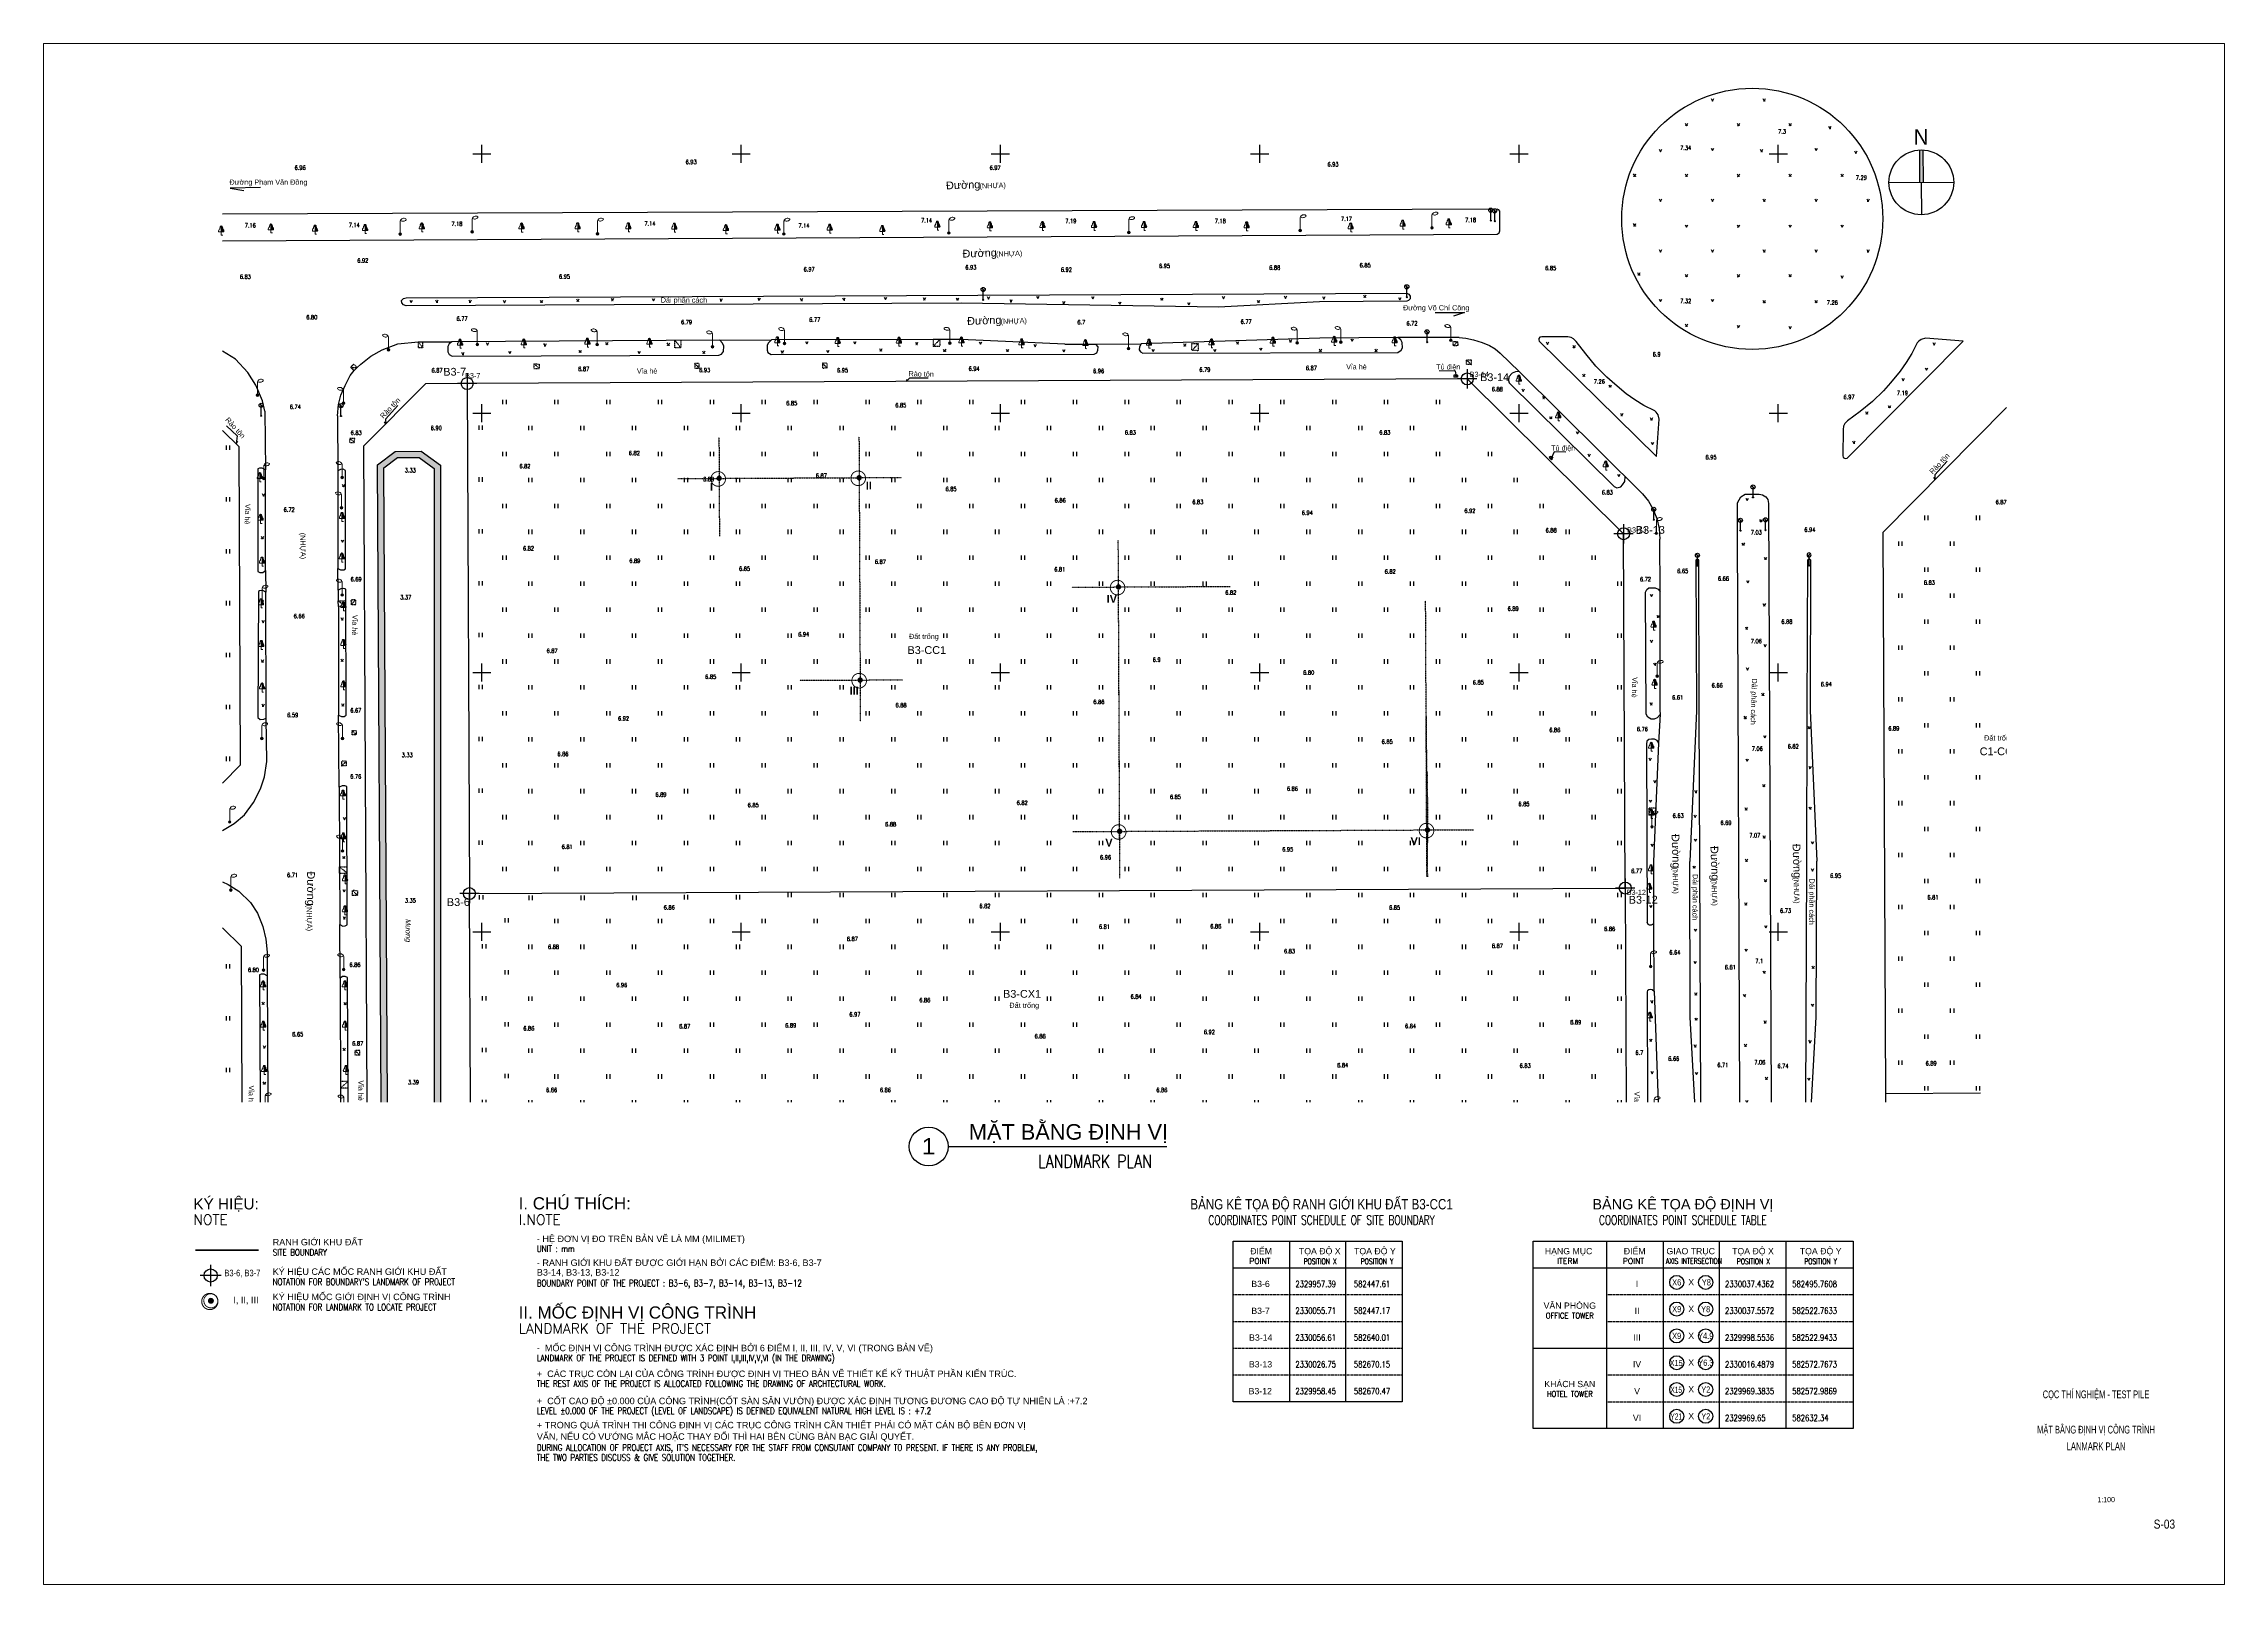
# Paper-space layout 'MB DV' of a CAD drawing. Header units: millimetres. Extents: x 0 to 841, y 0 to 594.
# The model-space entities are those that its viewports show. They can reach past a viewport. Long polylines and large blocks are cut down to what shows.
import ezdxf
from ezdxf.enums import TextEntityAlignment as Align
from ezdxf.xclip import XClip

# ---------------------------------------------------------------- set-up
doc = ezdxf.new("R2010")
doc.units = ezdxf.units.MM
doc.header["$LTSCALE"] = 0.001
doc.header["$MEASUREMENT"] = 0
doc.header["$XCLIPFRAME"] = 0
for name, pattern in [('$0$ACAD_ISO03W100', [30, 12, -18]), ('CENTER2', [1.125, 0.75, -0.125, 0.125, -0.125]), ('HIDDEN', [0.375, 0.25, -0.125]), ('NETNHA500', [0.75, 0.5, -0.25])]:
    doc.linetypes.add(name, pattern=pattern)
for name, color, linetype in [('$0$slopes', 7, 'Continuous'), ('03-TXT', 3, 'Continuous'), ('A-CEN', 1, 'CENTER2'), ('A-MARK', 7, 'Continuous'), ('A-SYM', 7, 'Continuous'), ('CHUGIAI', 250, 'Continuous'), ('Existing map', 250, 'Continuous'), ('Furniter', 251, 'Continuous'), ('IDEA_Text', 8, 'Continuous'), ('new block$0$giao thong chuan 28 06$0$giao thong chuan$0$giao thongsua theo ssd$0$giao thong canh quan$0$giao thong$0$CHUTHICH', 7, 'Continuous'), ('Red line', 1, 'Continuous'), ('Road', 8, 'Continuous'), ('TEXT VIET', 7, 'Continuous'), ('Text Vn', 7, 'Continuous'), ('TOA DO', 7, 'Continuous')]:
    doc.layers.add(name, color=color, linetype=linetype)
for name, color, linetype, lineweight in [('EText', 167, 'Continuous', 5), ('KYHIEU', 250, 'Continuous', 0), ('new block$0$giao thong chuan 28 06$0$giao thong chuan$0$giao thongsua theo ssd$0$giao thong canh quan$0$giao thong$0$TOADO', 7, 'Continuous', 35), ('Text E', 8, 'Continuous', 13), ('TEXT VN1', 7, 'Continuous', 13)]:
    doc.layers.add(name, color=color, linetype=linetype, lineweight=lineweight)
doc.styles.add('$0$ARIAL', font='arial.ttf')
doc.styles.add('AO', font='', dxfattribs={"height": 1})
doc.styles.add('Arial', font='arial.ttf')
doc.styles.add('arial-2', font='arial.ttf')
doc.styles.add('arial-3', font='romans.shx', dxfattribs={"width": 0.7})
doc.styles.add('CHU', font='', dxfattribs={"height": 1.5})
doc.styles.add('CLD', font='', dxfattribs={"height": 1})
doc.styles.add('DC', font='romans.shx', dxfattribs={"width": 0.8, "height": 0.8})
doc.styles.add('Hrtext', font='', dxfattribs={"width": 0.8})
doc.styles.add('NDC_ARIAL', font='arial.ttf', dxfattribs={"width": 0.85})
doc.styles.add('new block$0$giao thong chuan 28 06$0$giao thong chuan$0$giao thongsua theo ssd$0$giao thong canh quan$0$giao thong$0$VNARIALNARROW', font='')
doc.styles.add('style1', font='romans.shx')
doc.styles.get('AO').set_extended_font_data('.VnArial', italic=True)
doc.styles.get('CHU').set_extended_font_data('.VnArial')
doc.styles.get('CLD').set_extended_font_data('.VnArialH')
doc.styles.get('Hrtext').set_extended_font_data('Dotum')
doc.styles.get('new block$0$giao thong chuan 28 06$0$giao thong chuan$0$giao thongsua theo ssd$0$giao thong canh quan$0$giao thong$0$VNARIALNARROW').set_extended_font_data('.VnArialH', bold=True)
pattern_1 = [(0, (-582694.96746, -2330087.4547), (0.714375, 0.41244459675), [0.47625, -0.9525]), (120, (-582694.96746, -2330087.4547), (-0.71437499844, 0.41244459945), [0.47625, -0.9525]), (60, (-582694.96746, -2330087.4547), (1.56e-09, 0.8248891962), [-0.9525, 0.47625])]

# ---------------------------------------------------------------- blocks, each defined once
blk = doc.blocks.new('CAYLR')
at = {"layer": 'KYHIEU'}
for points in [[(0, 1.75, 0.497303), (-0.198201, 1.488681, 0.339551), (-0.284941, 1.163565, 0.289175), (-0.5, 0.602359)], [(0, 1.75, -0.497303), (0.198201, 1.488681, -0.339551), (0.284941, 1.163565, -0.289175), (0.5, 0.602359)]]:
    blk.add_lwpolyline(points, format="xyb", dxfattribs=at)
for points in [[(-0.5, 0.602359), (0.5, 0.602359)], [(0, 0), (0, 1.75)], [(0, 0), (0.280275, -0.001587)], [(0.1, 0.602359), (0.1, 1.724173)], [(0.2, 0.602359), (0.2, 1.487287)], [(0.3, 0.602359), (0.3, 1.151908)], [(0.4, 0.602359), (0.4, 1.04811)], [(0.5, 0.602359), (0.5, 0.822811)]]:
    blk.add_lwpolyline(points, dxfattribs=at)
blk = doc.blocks.new('DEN-P')
at = {"layer": 'KYHIEU'}
for points in [[(1.1, 2.92, 0.523652), (0, 2.5, 0.549376)], [(0.05, 2.64, 0.420531), (1.11, 2.75, 0.572241)]]:
    blk.add_lwpolyline(points, format="xyb", dxfattribs=at)
blk.add_lwpolyline([(0, 0), (0, 2.5)], dxfattribs=at)
for radius in [0.25, 0.125]:
    blk.add_circle((0, 0), radius, dxfattribs=at)
blk.add_arc((0.95, 2.82), 0.178, 338.0896, 33.4085, dxfattribs=at)
blk = doc.blocks.new('DEN-T')
at = {"layer": 'KYHIEU'}
for points in [[(-0.05, 2.64, -0.420531), (-1.11, 2.75, -0.572241)], [(-1.1, 2.92, -0.523652), (0, 2.5, -0.549376)]]:
    blk.add_lwpolyline(points, format="xyb", dxfattribs=at)
blk.add_lwpolyline([(0, 0), (0, 2.5)], dxfattribs=at)
for radius in [0.25, 0.125]:
    blk.add_circle((0, 0), radius, dxfattribs=at)
blk.add_arc((-0.95, 2.82), 0.178, 146.5915, 201.9104, dxfattribs=at)
blk = doc.blocks.new('BB')
at = {"layer": 'CHUGIAI'}
for p, q in [((-0.29, 2.28), (0.31, 1.75)), ((0, 0), (0, 2))]:
    blk.add_line(p, q, dxfattribs=at)
for centre, radius in [((0, 2), 0.4), ((0, 0), 0.1)]:
    blk.add_circle(centre, radius, dxfattribs=at)
blk = doc.blocks.new('BB-flat-1')
at = {"layer": 'CHUGIAI'}
for p, q in [((-0.29, 2.28), (0.31, 1.75)), ((0, 0), (0, 2))]:
    blk.add_line(p, q, dxfattribs=at)
for centre, radius in [((0, 2), 0.4), ((0, 0), 0.1)]:
    blk.add_circle(centre, radius, dxfattribs=at)
blk = doc.blocks.new('CAYLR-flat-10')
at = {"layer": 'KYHIEU'}
for points in [[(0, 1.75, 0.497303), (-0.2, 1.49, 0.339551), (-0.28, 1.16, 0.289175), (-0.5, 0.6)], [(0, 1.75, -0.497303), (0.2, 1.49, -0.339551), (0.28, 1.16, -0.289175), (0.5, 0.6)]]:
    blk.add_lwpolyline(points, format="xyb", dxfattribs=at)
for points in [[(-0.5, 0.6), (0.5, 0.6)], [(0, 0), (0, 1.75)], [(0, 0), (0.28, 0)], [(0.1, 0.6), (0.1, 1.72)], [(0.2, 0.6), (0.2, 1.49)], [(0.3, 0.6), (0.3, 1.15)], [(0.4, 0.6), (0.4, 1.05)], [(0.5, 0.6), (0.5, 0.82)]]:
    blk.add_lwpolyline(points, dxfattribs=at)
blk = doc.blocks.new('DEN-P-flat-1')
at = {"layer": 'KYHIEU'}
for points in [[(1.1, 2.92, 0.523652), (0, 2.5, 0.549376)], [(0.05, 2.64, 0.420531), (1.11, 2.75, 0.572241)]]:
    blk.add_lwpolyline(points, format="xyb", dxfattribs=at)
blk.add_lwpolyline([(0, 0), (0, 2.5)], dxfattribs=at)
for radius in [0.25, 0.125]:
    blk.add_circle((0, 0), radius, dxfattribs=at)
blk.add_arc((0.95, 2.82), 0.178, 338.0896, 33.4085, dxfattribs=at)
blk = doc.blocks.new('DEN-P-flat-2')
at = {"layer": 'KYHIEU'}
for points in [[(1.1, 2.92, 0.523652), (0, 2.5, 0.549376)], [(0.05, 2.64, 0.420531), (1.11, 2.75, 0.572241)]]:
    blk.add_lwpolyline(points, format="xyb", dxfattribs=at)
blk.add_lwpolyline([(0, 0), (0, 2.5)], dxfattribs=at)
for radius in [0.25, 0.125]:
    blk.add_circle((0, 0), radius, dxfattribs=at)
blk.add_arc((0.95, 2.82), 0.178, 338.0896, 33.4085, dxfattribs=at)
blk = doc.blocks.new('DEN-P-flat-3')
at = {"layer": 'KYHIEU'}
for points in [[(1.1, 2.92, 0.523652), (0, 2.5, 0.549376)], [(0.05, 2.64, 0.420531), (1.11, 2.75, 0.572241)]]:
    blk.add_lwpolyline(points, format="xyb", dxfattribs=at)
blk.add_lwpolyline([(0, 0), (0, 2.5)], dxfattribs=at)
for radius in [0.25, 0.125]:
    blk.add_circle((0, 0), radius, dxfattribs=at)
blk.add_arc((0.95, 2.82), 0.178, 338.0896, 33.4085, dxfattribs=at)
blk = doc.blocks.new('CAYLR-flat-11')
at = {"layer": 'KYHIEU'}
for points in [[(0, 1.75, 0.497303), (-0.2, 1.49, 0.339551), (-0.28, 1.16, 0.289175), (-0.5, 0.6)], [(0, 1.75, -0.497303), (0.2, 1.49, -0.339551), (0.28, 1.16, -0.289175), (0.5, 0.6)]]:
    blk.add_lwpolyline(points, format="xyb", dxfattribs=at)
for points in [[(-0.5, 0.6), (0.5, 0.6)], [(0, 0), (0, 1.75)], [(0, 0), (0.28, 0)], [(0.1, 0.6), (0.1, 1.72)], [(0.2, 0.6), (0.2, 1.49)], [(0.3, 0.6), (0.3, 1.15)], [(0.4, 0.6), (0.4, 1.05)], [(0.5, 0.6), (0.5, 0.82)]]:
    blk.add_lwpolyline(points, dxfattribs=at)
blk = doc.blocks.new('CAYLR-flat-12')
at = {"layer": 'KYHIEU'}
for points in [[(0, 1.75, 0.497303), (-0.2, 1.49, 0.339551), (-0.28, 1.16, 0.289175), (-0.5, 0.6)], [(0, 1.75, -0.497303), (0.2, 1.49, -0.339551), (0.28, 1.16, -0.289175), (0.5, 0.6)]]:
    blk.add_lwpolyline(points, format="xyb", dxfattribs=at)
for points in [[(-0.5, 0.6), (0.5, 0.6)], [(0, 0), (0, 1.75)], [(0, 0), (0.28, 0)], [(0.1, 0.6), (0.1, 1.72)], [(0.2, 0.6), (0.2, 1.49)], [(0.3, 0.6), (0.3, 1.15)], [(0.4, 0.6), (0.4, 1.05)], [(0.5, 0.6), (0.5, 0.82)]]:
    blk.add_lwpolyline(points, dxfattribs=at)
blk = doc.blocks.new('CAYLR-flat-13')
at = {"layer": 'KYHIEU'}
for points in [[(0, 1.75, 0.497303), (-0.2, 1.49, 0.339551), (-0.28, 1.16, 0.289175), (-0.5, 0.6)], [(0, 1.75, -0.497303), (0.2, 1.49, -0.339551), (0.28, 1.16, -0.289175), (0.5, 0.6)]]:
    blk.add_lwpolyline(points, format="xyb", dxfattribs=at)
for points in [[(-0.5, 0.6), (0.5, 0.6)], [(0, 0), (0, 1.75)], [(0, 0), (0.28, 0)], [(0.1, 0.6), (0.1, 1.72)], [(0.2, 0.6), (0.2, 1.49)], [(0.3, 0.6), (0.3, 1.15)], [(0.4, 0.6), (0.4, 1.05)], [(0.5, 0.6), (0.5, 0.82)]]:
    blk.add_lwpolyline(points, dxfattribs=at)
blk = doc.blocks.new('DEN-P-flat-4')
at = {"layer": 'KYHIEU'}
for points in [[(1.1, 2.92, 0.523652), (0, 2.5, 0.549376)], [(0.05, 2.64, 0.420531), (1.11, 2.75, 0.572241)]]:
    blk.add_lwpolyline(points, format="xyb", dxfattribs=at)
blk.add_lwpolyline([(0, 0), (0, 2.5)], dxfattribs=at)
for radius in [0.25, 0.125]:
    blk.add_circle((0, 0), radius, dxfattribs=at)
blk.add_arc((0.95, 2.82), 0.178, 338.0896, 33.4085, dxfattribs=at)
blk = doc.blocks.new('BB-flat-2')
at = {"layer": 'CHUGIAI'}
for p, q in [((-0.29, 2.28), (0.31, 1.75)), ((0, 0), (0, 2))]:
    blk.add_line(p, q, dxfattribs=at)
for centre, radius in [((0, 2), 0.4), ((0, 0), 0.1)]:
    blk.add_circle(centre, radius, dxfattribs=at)
blk = doc.blocks.new('CAYLR-flat-14')
at = {"layer": 'KYHIEU'}
for points in [[(0, 1.75, 0.497303), (-0.2, 1.49, 0.339551), (-0.28, 1.16, 0.289175), (-0.5, 0.6)], [(0, 1.75, -0.497303), (0.2, 1.49, -0.339551), (0.28, 1.16, -0.289175), (0.5, 0.6)]]:
    blk.add_lwpolyline(points, format="xyb", dxfattribs=at)
for points in [[(-0.5, 0.6), (0.5, 0.6)], [(0, 0), (0, 1.75)], [(0, 0), (0.28, 0)], [(0.1, 0.6), (0.1, 1.72)], [(0.2, 0.6), (0.2, 1.49)], [(0.3, 0.6), (0.3, 1.15)], [(0.4, 0.6), (0.4, 1.05)], [(0.5, 0.6), (0.5, 0.82)]]:
    blk.add_lwpolyline(points, dxfattribs=at)
blk = doc.blocks.new('CAYLR-flat-15')
at = {"layer": 'KYHIEU'}
for points in [[(0, 1.75, 0.497303), (-0.2, 1.49, 0.339551), (-0.28, 1.16, 0.289175), (-0.5, 0.6)], [(0, 1.75, -0.497303), (0.2, 1.49, -0.339551), (0.28, 1.16, -0.289175), (0.5, 0.6)]]:
    blk.add_lwpolyline(points, format="xyb", dxfattribs=at)
for points in [[(-0.5, 0.6), (0.5, 0.6)], [(0, 0), (0, 1.75)], [(0, 0), (0.28, 0)], [(0.1, 0.6), (0.1, 1.72)], [(0.2, 0.6), (0.2, 1.49)], [(0.3, 0.6), (0.3, 1.15)], [(0.4, 0.6), (0.4, 1.05)], [(0.5, 0.6), (0.5, 0.82)]]:
    blk.add_lwpolyline(points, dxfattribs=at)
blk = doc.blocks.new('CAYLR-flat-16')
at = {"layer": 'KYHIEU'}
for points in [[(0, 1.75, 0.497303), (-0.2, 1.49, 0.339551), (-0.28, 1.16, 0.289175), (-0.5, 0.6)], [(0, 1.75, -0.497303), (0.2, 1.49, -0.339551), (0.28, 1.16, -0.289175), (0.5, 0.6)]]:
    blk.add_lwpolyline(points, format="xyb", dxfattribs=at)
for points in [[(-0.5, 0.6), (0.5, 0.6)], [(0, 0), (0, 1.75)], [(0, 0), (0.28, 0)], [(0.1, 0.6), (0.1, 1.72)], [(0.2, 0.6), (0.2, 1.49)], [(0.3, 0.6), (0.3, 1.15)], [(0.4, 0.6), (0.4, 1.05)], [(0.5, 0.6), (0.5, 0.82)]]:
    blk.add_lwpolyline(points, dxfattribs=at)
blk = doc.blocks.new('CAYLR-flat-17')
at = {"layer": 'KYHIEU'}
for points in [[(0, 1.75, 0.497303), (-0.2, 1.49, 0.339551), (-0.28, 1.16, 0.289175), (-0.5, 0.6)], [(0, 1.75, -0.497303), (0.2, 1.49, -0.339551), (0.28, 1.16, -0.289175), (0.5, 0.6)]]:
    blk.add_lwpolyline(points, format="xyb", dxfattribs=at)
for points in [[(-0.5, 0.6), (0.5, 0.6)], [(0, 0), (0, 1.75)], [(0, 0), (0.28, 0)], [(0.1, 0.6), (0.1, 1.72)], [(0.2, 0.6), (0.2, 1.49)], [(0.3, 0.6), (0.3, 1.15)], [(0.4, 0.6), (0.4, 1.05)], [(0.5, 0.6), (0.5, 0.82)]]:
    blk.add_lwpolyline(points, dxfattribs=at)
blk = doc.blocks.new('CAYLR-flat-18')
at = {"layer": 'KYHIEU'}
for points in [[(0, 1.75, 0.497303), (-0.2, 1.49, 0.339551), (-0.28, 1.16, 0.289175), (-0.5, 0.6)], [(0, 1.75, -0.497303), (0.2, 1.49, -0.339551), (0.28, 1.16, -0.289175), (0.5, 0.6)]]:
    blk.add_lwpolyline(points, format="xyb", dxfattribs=at)
for points in [[(-0.5, 0.6), (0.5, 0.6)], [(0, 0), (0, 1.75)], [(0, 0), (0.28, 0)], [(0.1, 0.6), (0.1, 1.72)], [(0.2, 0.6), (0.2, 1.49)], [(0.3, 0.6), (0.3, 1.15)], [(0.4, 0.6), (0.4, 1.05)], [(0.5, 0.6), (0.5, 0.82)]]:
    blk.add_lwpolyline(points, dxfattribs=at)
blk = doc.blocks.new('DEN-P-flat-5')
at = {"layer": 'KYHIEU'}
for points in [[(1.1, 2.92, 0.523652), (0, 2.5, 0.549376)], [(0.05, 2.64, 0.420531), (1.11, 2.75, 0.572241)]]:
    blk.add_lwpolyline(points, format="xyb", dxfattribs=at)
blk.add_lwpolyline([(0, 0), (0, 2.5)], dxfattribs=at)
for radius in [0.25, 0.125]:
    blk.add_circle((0, 0), radius, dxfattribs=at)
blk.add_arc((0.95, 2.82), 0.178, 338.0896, 33.4085, dxfattribs=at)
blk = doc.blocks.new('DEN-P-flat-6')
at = {"layer": 'KYHIEU'}
for points in [[(1.1, 2.92, 0.523652), (0, 2.5, 0.549376)], [(0.05, 2.64, 0.420531), (1.11, 2.75, 0.572241)]]:
    blk.add_lwpolyline(points, format="xyb", dxfattribs=at)
blk.add_lwpolyline([(0, 0), (0, 2.5)], dxfattribs=at)
for radius in [0.25, 0.125]:
    blk.add_circle((0, 0), radius, dxfattribs=at)
blk.add_arc((0.95, 2.82), 0.178, 338.0896, 33.4085, dxfattribs=at)
blk = doc.blocks.new('DEN-P-flat-7')
at = {"layer": 'KYHIEU'}
for points in [[(1.1, 2.92, 0.523652), (0, 2.5, 0.549376)], [(0.05, 2.64, 0.420531), (1.11, 2.75, 0.572241)]]:
    blk.add_lwpolyline(points, format="xyb", dxfattribs=at)
blk.add_lwpolyline([(0, 0), (0, 2.5)], dxfattribs=at)
for radius in [0.25, 0.125]:
    blk.add_circle((0, 0), radius, dxfattribs=at)
blk.add_arc((0.95, 2.82), 0.178, 338.0896, 33.4085, dxfattribs=at)
blk = doc.blocks.new('DEN-P-flat-8')
at = {"layer": 'KYHIEU'}
for points in [[(1.1, 2.92, 0.523652), (0, 2.5, 0.549376)], [(0.05, 2.64, 0.420531), (1.11, 2.75, 0.572241)]]:
    blk.add_lwpolyline(points, format="xyb", dxfattribs=at)
blk.add_lwpolyline([(0, 0), (0, 2.5)], dxfattribs=at)
for radius in [0.25, 0.125]:
    blk.add_circle((0, 0), radius, dxfattribs=at)
blk.add_arc((0.95, 2.82), 0.178, 338.0896, 33.4085, dxfattribs=at)
blk = doc.blocks.new('DEN-P-flat-9')
at = {"layer": 'KYHIEU'}
for points in [[(1.1, 2.92, 0.523652), (0, 2.5, 0.549376)], [(0.05, 2.64, 0.420531), (1.11, 2.75, 0.572241)]]:
    blk.add_lwpolyline(points, format="xyb", dxfattribs=at)
blk.add_lwpolyline([(0, 0), (0, 2.5)], dxfattribs=at)
for radius in [0.25, 0.125]:
    blk.add_circle((0, 0), radius, dxfattribs=at)
blk.add_arc((0.95, 2.82), 0.178, 338.0896, 33.4085, dxfattribs=at)
blk = doc.blocks.new('DEN-P-flat-10')
at = {"layer": 'KYHIEU'}
for points in [[(1.1, 2.92, 0.523652), (0, 2.5, 0.549376)], [(0.05, 2.64, 0.420531), (1.11, 2.75, 0.572241)]]:
    blk.add_lwpolyline(points, format="xyb", dxfattribs=at)
blk.add_lwpolyline([(0, 0), (0, 2.5)], dxfattribs=at)
for radius in [0.25, 0.125]:
    blk.add_circle((0, 0), radius, dxfattribs=at)
blk.add_arc((0.95, 2.82), 0.178, 338.0896, 33.4085, dxfattribs=at)
blk = doc.blocks.new('DEN-P-flat-11')
at = {"layer": 'KYHIEU'}
for points in [[(1.1, 2.92, 0.523652), (0, 2.5, 0.549376)], [(0.05, 2.64, 0.420531), (1.11, 2.75, 0.572241)]]:
    blk.add_lwpolyline(points, format="xyb", dxfattribs=at)
blk.add_lwpolyline([(0, 0), (0, 2.5)], dxfattribs=at)
for radius in [0.25, 0.125]:
    blk.add_circle((0, 0), radius, dxfattribs=at)
blk.add_arc((0.95, 2.82), 0.178, 338.0896, 33.4085, dxfattribs=at)
blk = doc.blocks.new('DEN-T-flat-1')
at = {"layer": 'KYHIEU'}
for points in [[(-0.05, 2.64, -0.420531), (-1.11, 2.75, -0.572241)], [(-1.1, 2.92, -0.523652), (0, 2.5, -0.549376)]]:
    blk.add_lwpolyline(points, format="xyb", dxfattribs=at)
blk.add_lwpolyline([(0, 0), (0, 2.5)], dxfattribs=at)
for radius in [0.25, 0.125]:
    blk.add_circle((0, 0), radius, dxfattribs=at)
blk.add_arc((-0.95, 2.82), 0.178, 146.5915, 201.9104, dxfattribs=at)
blk = doc.blocks.new('DEN-T-flat-2')
at = {"layer": 'KYHIEU'}
for points in [[(-0.05, 2.64, -0.420531), (-1.11, 2.75, -0.572241)], [(-1.1, 2.92, -0.523652), (0, 2.5, -0.549376)]]:
    blk.add_lwpolyline(points, format="xyb", dxfattribs=at)
blk.add_lwpolyline([(0, 0), (0, 2.5)], dxfattribs=at)
for radius in [0.25, 0.125]:
    blk.add_circle((0, 0), radius, dxfattribs=at)
blk.add_arc((-0.95, 2.82), 0.178, 146.5915, 201.9104, dxfattribs=at)
blk = doc.blocks.new('DEN-T-flat-3')
at = {"layer": 'KYHIEU'}
for points in [[(-0.05, 2.64, -0.420531), (-1.11, 2.75, -0.572241)], [(-1.1, 2.92, -0.523652), (0, 2.5, -0.549376)]]:
    blk.add_lwpolyline(points, format="xyb", dxfattribs=at)
blk.add_lwpolyline([(0, 0), (0, 2.5)], dxfattribs=at)
for radius in [0.25, 0.125]:
    blk.add_circle((0, 0), radius, dxfattribs=at)
blk.add_arc((-0.95, 2.82), 0.178, 146.5915, 201.9104, dxfattribs=at)
blk = doc.blocks.new('CAYLR-flat-19')
at = {"layer": 'KYHIEU'}
for points in [[(0, 1.75, 0.497303), (-0.2, 1.49, 0.339551), (-0.28, 1.16, 0.289175), (-0.5, 0.6)], [(0, 1.75, -0.497303), (0.2, 1.49, -0.339551), (0.28, 1.16, -0.289175), (0.5, 0.6)]]:
    blk.add_lwpolyline(points, format="xyb", dxfattribs=at)
for points in [[(-0.5, 0.6), (0.5, 0.6)], [(0, 0), (0, 1.75)], [(0, 0), (0.28, 0)], [(0.1, 0.6), (0.1, 1.72)], [(0.2, 0.6), (0.2, 1.49)], [(0.3, 0.6), (0.3, 1.15)], [(0.4, 0.6), (0.4, 1.05)], [(0.5, 0.6), (0.5, 0.82)]]:
    blk.add_lwpolyline(points, dxfattribs=at)
blk = doc.blocks.new('CAYLR-flat-20')
at = {"layer": 'KYHIEU'}
for points in [[(0, 1.75, 0.497303), (-0.2, 1.49, 0.339551), (-0.28, 1.16, 0.289175), (-0.5, 0.6)], [(0, 1.75, -0.497303), (0.2, 1.49, -0.339551), (0.28, 1.16, -0.289175), (0.5, 0.6)]]:
    blk.add_lwpolyline(points, format="xyb", dxfattribs=at)
for points in [[(-0.5, 0.6), (0.5, 0.6)], [(0, 0), (0, 1.75)], [(0, 0), (0.28, 0)], [(0.1, 0.6), (0.1, 1.72)], [(0.2, 0.6), (0.2, 1.49)], [(0.3, 0.6), (0.3, 1.15)], [(0.4, 0.6), (0.4, 1.05)], [(0.5, 0.6), (0.5, 0.82)]]:
    blk.add_lwpolyline(points, dxfattribs=at)
blk = doc.blocks.new('CAYLR-flat-21')
at = {"layer": 'KYHIEU'}
for points in [[(0, 1.75, 0.497303), (-0.2, 1.49, 0.339551), (-0.28, 1.16, 0.289175), (-0.5, 0.6)], [(0, 1.75, -0.497303), (0.2, 1.49, -0.339551), (0.28, 1.16, -0.289175), (0.5, 0.6)]]:
    blk.add_lwpolyline(points, format="xyb", dxfattribs=at)
for points in [[(-0.5, 0.6), (0.5, 0.6)], [(0, 0), (0, 1.75)], [(0, 0), (0.28, 0)], [(0.1, 0.6), (0.1, 1.72)], [(0.2, 0.6), (0.2, 1.49)], [(0.3, 0.6), (0.3, 1.15)], [(0.4, 0.6), (0.4, 1.05)], [(0.5, 0.6), (0.5, 0.82)]]:
    blk.add_lwpolyline(points, dxfattribs=at)
blk = doc.blocks.new('CAYLR-flat-22')
at = {"layer": 'KYHIEU'}
for points in [[(0, 1.75, 0.497303), (-0.2, 1.49, 0.339551), (-0.28, 1.16, 0.289175), (-0.5, 0.6)], [(0, 1.75, -0.497303), (0.2, 1.49, -0.339551), (0.28, 1.16, -0.289175), (0.5, 0.6)]]:
    blk.add_lwpolyline(points, format="xyb", dxfattribs=at)
for points in [[(-0.5, 0.6), (0.5, 0.6)], [(0, 0), (0, 1.75)], [(0, 0), (0.28, 0)], [(0.1, 0.6), (0.1, 1.72)], [(0.2, 0.6), (0.2, 1.49)], [(0.3, 0.6), (0.3, 1.15)], [(0.4, 0.6), (0.4, 1.05)], [(0.5, 0.6), (0.5, 0.82)]]:
    blk.add_lwpolyline(points, dxfattribs=at)
blk = doc.blocks.new('CAYLR-flat-23')
at = {"layer": 'KYHIEU'}
for points in [[(0, 1.75, 0.497303), (-0.2, 1.49, 0.339551), (-0.28, 1.16, 0.289175), (-0.5, 0.6)], [(0, 1.75, -0.497303), (0.2, 1.49, -0.339551), (0.28, 1.16, -0.289175), (0.5, 0.6)]]:
    blk.add_lwpolyline(points, format="xyb", dxfattribs=at)
for points in [[(-0.5, 0.6), (0.5, 0.6)], [(0, 0), (0, 1.75)], [(0, 0), (0.28, 0)], [(0.1, 0.6), (0.1, 1.72)], [(0.2, 0.6), (0.2, 1.49)], [(0.3, 0.6), (0.3, 1.15)], [(0.4, 0.6), (0.4, 1.05)], [(0.5, 0.6), (0.5, 0.82)]]:
    blk.add_lwpolyline(points, dxfattribs=at)
blk = doc.blocks.new('CAYLR-flat-24')
at = {"layer": 'KYHIEU'}
for points in [[(0, 1.75, 0.497303), (-0.2, 1.49, 0.339551), (-0.28, 1.16, 0.289175), (-0.5, 0.6)], [(0, 1.75, -0.497303), (0.2, 1.49, -0.339551), (0.28, 1.16, -0.289175), (0.5, 0.6)]]:
    blk.add_lwpolyline(points, format="xyb", dxfattribs=at)
for points in [[(-0.5, 0.6), (0.5, 0.6)], [(0, 0), (0, 1.75)], [(0, 0), (0.28, 0)], [(0.1, 0.6), (0.1, 1.72)], [(0.2, 0.6), (0.2, 1.49)], [(0.3, 0.6), (0.3, 1.15)], [(0.4, 0.6), (0.4, 1.05)], [(0.5, 0.6), (0.5, 0.82)]]:
    blk.add_lwpolyline(points, dxfattribs=at)
blk = doc.blocks.new('CAYLR-flat-25')
at = {"layer": 'KYHIEU'}
for points in [[(0, 1.75, 0.497303), (-0.2, 1.49, 0.339551), (-0.28, 1.16, 0.289175), (-0.5, 0.6)], [(0, 1.75, -0.497303), (0.2, 1.49, -0.339551), (0.28, 1.16, -0.289175), (0.5, 0.6)]]:
    blk.add_lwpolyline(points, format="xyb", dxfattribs=at)
for points in [[(-0.5, 0.6), (0.5, 0.6)], [(0, 0), (0, 1.75)], [(0, 0), (0.28, 0)], [(0.1, 0.6), (0.1, 1.72)], [(0.2, 0.6), (0.2, 1.49)], [(0.3, 0.6), (0.3, 1.15)], [(0.4, 0.6), (0.4, 1.05)], [(0.5, 0.6), (0.5, 0.82)]]:
    blk.add_lwpolyline(points, dxfattribs=at)
blk = doc.blocks.new('CAYLR-flat-26')
at = {"layer": 'KYHIEU'}
for points in [[(0, 1.75, 0.497303), (-0.2, 1.49, 0.339551), (-0.28, 1.16, 0.289175), (-0.5, 0.6)], [(0, 1.75, -0.497303), (0.2, 1.49, -0.339551), (0.28, 1.16, -0.289175), (0.5, 0.6)]]:
    blk.add_lwpolyline(points, format="xyb", dxfattribs=at)
for points in [[(-0.5, 0.6), (0.5, 0.6)], [(0, 0), (0, 1.75)], [(0, 0), (0.28, 0)], [(0.1, 0.6), (0.1, 1.72)], [(0.2, 0.6), (0.2, 1.49)], [(0.3, 0.6), (0.3, 1.15)], [(0.4, 0.6), (0.4, 1.05)], [(0.5, 0.6), (0.5, 0.82)]]:
    blk.add_lwpolyline(points, dxfattribs=at)
blk = doc.blocks.new('CAYLR-flat-27')
at = {"layer": 'KYHIEU'}
for points in [[(0, 1.75, 0.497303), (-0.2, 1.49, 0.339551), (-0.28, 1.16, 0.289175), (-0.5, 0.6)], [(0, 1.75, -0.497303), (0.2, 1.49, -0.339551), (0.28, 1.16, -0.289175), (0.5, 0.6)]]:
    blk.add_lwpolyline(points, format="xyb", dxfattribs=at)
for points in [[(-0.5, 0.6), (0.5, 0.6)], [(0, 0), (0, 1.75)], [(0, 0), (0.28, 0)], [(0.1, 0.6), (0.1, 1.72)], [(0.2, 0.6), (0.2, 1.49)], [(0.3, 0.6), (0.3, 1.15)], [(0.4, 0.6), (0.4, 1.05)], [(0.5, 0.6), (0.5, 0.82)]]:
    blk.add_lwpolyline(points, dxfattribs=at)
blk = doc.blocks.new('CAYLR-flat-28')
at = {"layer": 'KYHIEU'}
for points in [[(0, 1.75, 0.497303), (-0.2, 1.49, 0.339551), (-0.28, 1.16, 0.289175), (-0.5, 0.6)], [(0, 1.75, -0.497303), (0.2, 1.49, -0.339551), (0.28, 1.16, -0.289175), (0.5, 0.6)]]:
    blk.add_lwpolyline(points, format="xyb", dxfattribs=at)
for points in [[(-0.5, 0.6), (0.5, 0.6)], [(0, 0), (0, 1.75)], [(0, 0), (0.28, 0)], [(0.1, 0.6), (0.1, 1.72)], [(0.2, 0.6), (0.2, 1.49)], [(0.3, 0.6), (0.3, 1.15)], [(0.4, 0.6), (0.4, 1.05)], [(0.5, 0.6), (0.5, 0.82)]]:
    blk.add_lwpolyline(points, dxfattribs=at)
blk = doc.blocks.new('CAYLR-flat-29')
at = {"layer": 'KYHIEU'}
for points in [[(0, 1.75, 0.497303), (-0.2, 1.49, 0.339551), (-0.28, 1.16, 0.289175), (-0.5, 0.6)], [(0, 1.75, -0.497303), (0.2, 1.49, -0.339551), (0.28, 1.16, -0.289175), (0.5, 0.6)]]:
    blk.add_lwpolyline(points, format="xyb", dxfattribs=at)
for points in [[(-0.5, 0.6), (0.5, 0.6)], [(0, 0), (0, 1.75)], [(0, 0), (0.28, 0)], [(0.1, 0.6), (0.1, 1.72)], [(0.2, 0.6), (0.2, 1.49)], [(0.3, 0.6), (0.3, 1.15)], [(0.4, 0.6), (0.4, 1.05)], [(0.5, 0.6), (0.5, 0.82)]]:
    blk.add_lwpolyline(points, dxfattribs=at)
blk = doc.blocks.new('CAYLR-flat-30')
at = {"layer": 'KYHIEU'}
for points in [[(0, 1.75, 0.497303), (-0.2, 1.49, 0.339551), (-0.28, 1.16, 0.289175), (-0.5, 0.6)], [(0, 1.75, -0.497303), (0.2, 1.49, -0.339551), (0.28, 1.16, -0.289175), (0.5, 0.6)]]:
    blk.add_lwpolyline(points, format="xyb", dxfattribs=at)
for points in [[(-0.5, 0.6), (0.5, 0.6)], [(0, 0), (0, 1.75)], [(0, 0), (0.28, 0)], [(0.1, 0.6), (0.1, 1.72)], [(0.2, 0.6), (0.2, 1.49)], [(0.3, 0.6), (0.3, 1.15)], [(0.4, 0.6), (0.4, 1.05)], [(0.5, 0.6), (0.5, 0.82)]]:
    blk.add_lwpolyline(points, dxfattribs=at)
blk = doc.blocks.new('CAYLR-flat-31')
at = {"layer": 'KYHIEU'}
for points in [[(0, 1.75, 0.497303), (-0.2, 1.49, 0.339551), (-0.28, 1.16, 0.289175), (-0.5, 0.6)], [(0, 1.75, -0.497303), (0.2, 1.49, -0.339551), (0.28, 1.16, -0.289175), (0.5, 0.6)]]:
    blk.add_lwpolyline(points, format="xyb", dxfattribs=at)
for points in [[(-0.5, 0.6), (0.5, 0.6)], [(0, 0), (0, 1.75)], [(0, 0), (0.28, 0)], [(0.1, 0.6), (0.1, 1.72)], [(0.2, 0.6), (0.2, 1.49)], [(0.3, 0.6), (0.3, 1.15)], [(0.4, 0.6), (0.4, 1.05)], [(0.5, 0.6), (0.5, 0.82)]]:
    blk.add_lwpolyline(points, dxfattribs=at)
blk = doc.blocks.new('CAYLR-flat-32')
at = {"layer": 'KYHIEU'}
for points in [[(0, 1.75, 0.497303), (-0.2, 1.49, 0.339551), (-0.28, 1.16, 0.289175), (-0.5, 0.6)], [(0, 1.75, -0.497303), (0.2, 1.49, -0.339551), (0.28, 1.16, -0.289175), (0.5, 0.6)]]:
    blk.add_lwpolyline(points, format="xyb", dxfattribs=at)
for points in [[(-0.5, 0.6), (0.5, 0.6)], [(0, 0), (0, 1.75)], [(0, 0), (0.28, 0)], [(0.1, 0.6), (0.1, 1.72)], [(0.2, 0.6), (0.2, 1.49)], [(0.3, 0.6), (0.3, 1.15)], [(0.4, 0.6), (0.4, 1.05)], [(0.5, 0.6), (0.5, 0.82)]]:
    blk.add_lwpolyline(points, dxfattribs=at)
blk = doc.blocks.new('CAYLR-flat-33')
at = {"layer": 'KYHIEU'}
for points in [[(0, 1.75, 0.497303), (-0.2, 1.49, 0.339551), (-0.28, 1.16, 0.289175), (-0.5, 0.6)], [(0, 1.75, -0.497303), (0.2, 1.49, -0.339551), (0.28, 1.16, -0.289175), (0.5, 0.6)]]:
    blk.add_lwpolyline(points, format="xyb", dxfattribs=at)
for points in [[(-0.5, 0.6), (0.5, 0.6)], [(0, 0), (0, 1.75)], [(0, 0), (0.28, 0)], [(0.1, 0.6), (0.1, 1.72)], [(0.2, 0.6), (0.2, 1.49)], [(0.3, 0.6), (0.3, 1.15)], [(0.4, 0.6), (0.4, 1.05)], [(0.5, 0.6), (0.5, 0.82)]]:
    blk.add_lwpolyline(points, dxfattribs=at)
blk = doc.blocks.new('CAYLR-flat-34')
at = {"layer": 'KYHIEU'}
for points in [[(0, 1.75, 0.497303), (-0.2, 1.49, 0.339551), (-0.28, 1.16, 0.289175), (-0.5, 0.6)], [(0, 1.75, -0.497303), (0.2, 1.49, -0.339551), (0.28, 1.16, -0.289175), (0.5, 0.6)]]:
    blk.add_lwpolyline(points, format="xyb", dxfattribs=at)
for points in [[(-0.5, 0.6), (0.5, 0.6)], [(0, 0), (0, 1.75)], [(0, 0), (0.28, 0)], [(0.1, 0.6), (0.1, 1.72)], [(0.2, 0.6), (0.2, 1.49)], [(0.3, 0.6), (0.3, 1.15)], [(0.4, 0.6), (0.4, 1.05)], [(0.5, 0.6), (0.5, 0.82)]]:
    blk.add_lwpolyline(points, dxfattribs=at)
blk = doc.blocks.new('CAYLR-flat-35')
at = {"layer": 'KYHIEU'}
for points in [[(0, 1.75, 0.497303), (-0.2, 1.49, 0.339551), (-0.28, 1.16, 0.289175), (-0.5, 0.6)], [(0, 1.75, -0.497303), (0.2, 1.49, -0.339551), (0.28, 1.16, -0.289175), (0.5, 0.6)]]:
    blk.add_lwpolyline(points, format="xyb", dxfattribs=at)
for points in [[(-0.5, 0.6), (0.5, 0.6)], [(0, 0), (0, 1.75)], [(0, 0), (0.28, 0)], [(0.1, 0.6), (0.1, 1.72)], [(0.2, 0.6), (0.2, 1.49)], [(0.3, 0.6), (0.3, 1.15)], [(0.4, 0.6), (0.4, 1.05)], [(0.5, 0.6), (0.5, 0.82)]]:
    blk.add_lwpolyline(points, dxfattribs=at)
blk = doc.blocks.new('BB-flat-3')
at = {"layer": 'CHUGIAI'}
for p, q in [((-0.29, 2.28), (0.31, 1.75)), ((0, 0), (0, 2))]:
    blk.add_line(p, q, dxfattribs=at)
for centre, radius in [((0, 2), 0.4), ((0, 0), 0.1)]:
    blk.add_circle(centre, radius, dxfattribs=at)
blk = doc.blocks.new('DEN-P-flat-12')
at = {"layer": 'KYHIEU'}
for points in [[(1.1, 2.92, 0.523652), (0, 2.5, 0.549376)], [(0.05, 2.64, 0.420531), (1.11, 2.75, 0.572241)]]:
    blk.add_lwpolyline(points, format="xyb", dxfattribs=at)
blk.add_lwpolyline([(0, 0), (0, 2.5)], dxfattribs=at)
for radius in [0.25, 0.125]:
    blk.add_circle((0, 0), radius, dxfattribs=at)
blk.add_arc((0.95, 2.82), 0.178, 338.0896, 33.4085, dxfattribs=at)
blk = doc.blocks.new('BB-flat-4')
at = {"layer": 'CHUGIAI'}
for p, q in [((-0.29, 2.28), (0.31, 1.75)), ((0, 0), (0, 2))]:
    blk.add_line(p, q, dxfattribs=at)
for centre, radius in [((0, 2), 0.4), ((0, 0), 0.1)]:
    blk.add_circle(centre, radius, dxfattribs=at)
blk = doc.blocks.new('DEN-P-flat-14')
at = {"layer": 'KYHIEU'}
for points in [[(1.1, 2.92, 0.523652), (0, 2.5, 0.549376)], [(0.05, 2.64, 0.420531), (1.11, 2.75, 0.572241)]]:
    blk.add_lwpolyline(points, format="xyb", dxfattribs=at)
blk.add_lwpolyline([(0, 0), (0, 2.5)], dxfattribs=at)
for radius in [0.25, 0.125]:
    blk.add_circle((0, 0), radius, dxfattribs=at)
blk.add_arc((0.95, 2.82), 0.178, 338.0896, 33.4085, dxfattribs=at)
blk = doc.blocks.new('BB-flat-6')
at = {"layer": 'CHUGIAI'}
for p, q in [((-0.29, 2.28), (0.31, 1.75)), ((0, 0), (0, 2))]:
    blk.add_line(p, q, dxfattribs=at)
for centre, radius in [((0, 2), 0.4), ((0, 0), 0.1)]:
    blk.add_circle(centre, radius, dxfattribs=at)
blk = doc.blocks.new('BB-flat-7')
at = {"layer": 'CHUGIAI'}
for p, q in [((-0.29, 2.28), (0.31, 1.75)), ((0, 0), (0, 2))]:
    blk.add_line(p, q, dxfattribs=at)
for centre, radius in [((0, 2), 0.4), ((0, 0), 0.1)]:
    blk.add_circle(centre, radius, dxfattribs=at)
blk = doc.blocks.new('BB-flat-9')
at = {"layer": 'CHUGIAI'}
for p, q in [((-0.29, 2.28), (0.31, 1.75)), ((0, 0), (0, 2))]:
    blk.add_line(p, q, dxfattribs=at)
for centre, radius in [((0, 2), 0.4), ((0, 0), 0.1)]:
    blk.add_circle(centre, radius, dxfattribs=at)
blk = doc.blocks.new('BB-flat-10')
for p, q in [((-0.29, 2.28), (0.31, 1.75)), ((0, 0), (0, 2))]:
    blk.add_line(p, q)
for centre, radius in [((0, 2), 0.4), ((0, 0), 0.1)]:
    blk.add_circle(centre, radius)
blk = doc.blocks.new('BB-flat-11')
for p, q in [((-0.29, 2.28), (0.31, 1.75)), ((0, 0), (0, 2))]:
    blk.add_line(p, q)
for centre, radius in [((0, 2), 0.4), ((0, 0), 0.1)]:
    blk.add_circle(centre, radius)
blk = doc.blocks.new('DEN-T-flat-11')
at = {"layer": 'KYHIEU'}
for points in [[(-0.05, 2.64, -0.420531), (-1.11, 2.75, -0.572241)], [(-1.1, 2.92, -0.523652), (0, 2.5, -0.549376)]]:
    blk.add_lwpolyline(points, format="xyb", dxfattribs=at)
blk.add_lwpolyline([(0, 0), (0, 2.5)], dxfattribs=at)
for radius in [0.25, 0.125]:
    blk.add_circle((0, 0), radius, dxfattribs=at)
blk.add_arc((-0.95, 2.82), 0.178, 146.5915, 201.9104, dxfattribs=at)
blk = doc.blocks.new('DEN-T-flat-12')
at = {"layer": 'KYHIEU'}
for points in [[(-0.05, 2.64, -0.420531), (-1.11, 2.75, -0.572241)], [(-1.1, 2.92, -0.523652), (0, 2.5, -0.549376)]]:
    blk.add_lwpolyline(points, format="xyb", dxfattribs=at)
blk.add_lwpolyline([(0, 0), (0, 2.5)], dxfattribs=at)
for radius in [0.25, 0.125]:
    blk.add_circle((0, 0), radius, dxfattribs=at)
blk.add_arc((-0.95, 2.82), 0.178, 146.5915, 201.9104, dxfattribs=at)
blk = doc.blocks.new('DEN-T-flat-13')
at = {"layer": 'KYHIEU'}
for points in [[(-0.05, 2.64, -0.420531), (-1.11, 2.75, -0.572241)], [(-1.1, 2.92, -0.523652), (0, 2.5, -0.549376)]]:
    blk.add_lwpolyline(points, format="xyb", dxfattribs=at)
blk.add_lwpolyline([(0, 0), (0, 2.5)], dxfattribs=at)
for radius in [0.25, 0.125]:
    blk.add_circle((0, 0), radius, dxfattribs=at)
blk.add_arc((-0.95, 2.82), 0.178, 146.5915, 201.9104, dxfattribs=at)
blk = doc.blocks.new('DEN-T-flat-14')
at = {"layer": 'KYHIEU'}
for points in [[(-0.05, 2.64, -0.420531), (-1.11, 2.75, -0.572241)], [(-1.1, 2.92, -0.523652), (0, 2.5, -0.549376)]]:
    blk.add_lwpolyline(points, format="xyb", dxfattribs=at)
blk.add_lwpolyline([(0, 0), (0, 2.5)], dxfattribs=at)
for radius in [0.25, 0.125]:
    blk.add_circle((0, 0), radius, dxfattribs=at)
blk.add_arc((-0.95, 2.82), 0.178, 146.5915, 201.9104, dxfattribs=at)
blk = doc.blocks.new('DEN-T-flat-15')
at = {"layer": 'KYHIEU'}
for points in [[(-0.05, 2.64, -0.420531), (-1.11, 2.75, -0.572241)], [(-1.1, 2.92, -0.523652), (0, 2.5, -0.549376)]]:
    blk.add_lwpolyline(points, format="xyb", dxfattribs=at)
blk.add_lwpolyline([(0, 0), (0, 2.5)], dxfattribs=at)
for radius in [0.25, 0.125]:
    blk.add_circle((0, 0), radius, dxfattribs=at)
blk.add_arc((-0.95, 2.82), 0.178, 146.5915, 201.9104, dxfattribs=at)
blk = doc.blocks.new('DEN-T-flat-16')
at = {"layer": 'KYHIEU'}
for points in [[(-0.05, 2.64, -0.420531), (-1.11, 2.75, -0.572241)], [(-1.1, 2.92, -0.523652), (0, 2.5, -0.549376)]]:
    blk.add_lwpolyline(points, format="xyb", dxfattribs=at)
blk.add_lwpolyline([(0, 0), (0, 2.5)], dxfattribs=at)
for radius in [0.25, 0.125]:
    blk.add_circle((0, 0), radius, dxfattribs=at)
blk.add_arc((-0.95, 2.82), 0.178, 146.5915, 201.9104, dxfattribs=at)
blk = doc.blocks.new('DEN-T-flat-17')
at = {"layer": 'KYHIEU'}
for points in [[(-0.05, 2.64, -0.420531), (-1.11, 2.75, -0.572241)], [(-1.1, 2.92, -0.523652), (0, 2.5, -0.549376)]]:
    blk.add_lwpolyline(points, format="xyb", dxfattribs=at)
blk.add_lwpolyline([(0, 0), (0, 2.5)], dxfattribs=at)
for radius in [0.25, 0.125]:
    blk.add_circle((0, 0), radius, dxfattribs=at)
blk.add_arc((-0.95, 2.82), 0.178, 146.5915, 201.9104, dxfattribs=at)
blk = doc.blocks.new('DEN-T-flat-18')
at = {"layer": 'KYHIEU'}
for points in [[(-0.05, 2.64, -0.420531), (-1.11, 2.75, -0.572241)], [(-1.1, 2.92, -0.523652), (0, 2.5, -0.549376)]]:
    blk.add_lwpolyline(points, format="xyb", dxfattribs=at)
blk.add_lwpolyline([(0, 0), (0, 2.5)], dxfattribs=at)
for radius in [0.25, 0.125]:
    blk.add_circle((0, 0), radius, dxfattribs=at)
blk.add_arc((-0.95, 2.82), 0.178, 146.5915, 201.9104, dxfattribs=at)
blk = doc.blocks.new('DEN-T-flat-19')
at = {"layer": 'KYHIEU'}
for points in [[(-0.05, 2.64, -0.420531), (-1.11, 2.75, -0.572241)], [(-1.1, 2.92, -0.523652), (0, 2.5, -0.549376)]]:
    blk.add_lwpolyline(points, format="xyb", dxfattribs=at)
blk.add_lwpolyline([(0, 0), (0, 2.5)], dxfattribs=at)
for radius in [0.25, 0.125]:
    blk.add_circle((0, 0), radius, dxfattribs=at)
blk.add_arc((-0.95, 2.82), 0.178, 146.5915, 201.9104, dxfattribs=at)
blk = doc.blocks.new('DEN-T-flat-20')
at = {"layer": 'KYHIEU'}
for points in [[(-0.05, 2.64, -0.420531), (-1.11, 2.75, -0.572241)], [(-1.1, 2.92, -0.523652), (0, 2.5, -0.549376)]]:
    blk.add_lwpolyline(points, format="xyb", dxfattribs=at)
blk.add_lwpolyline([(0, 0), (0, 2.5)], dxfattribs=at)
for radius in [0.25, 0.125]:
    blk.add_circle((0, 0), radius, dxfattribs=at)
blk.add_arc((-0.95, 2.82), 0.178, 146.5915, 201.9104, dxfattribs=at)
blk = doc.blocks.new('DEN-T-flat-21')
at = {"layer": 'KYHIEU'}
for points in [[(-0.05, 2.64, -0.420531), (-1.11, 2.75, -0.572241)], [(-1.1, 2.92, -0.523652), (0, 2.5, -0.549376)]]:
    blk.add_lwpolyline(points, format="xyb", dxfattribs=at)
blk.add_lwpolyline([(0, 0), (0, 2.5)], dxfattribs=at)
for radius in [0.25, 0.125]:
    blk.add_circle((0, 0), radius, dxfattribs=at)
blk.add_arc((-0.95, 2.82), 0.178, 146.5915, 201.9104, dxfattribs=at)
blk = doc.blocks.new('DEN-T-flat-22')
at = {"layer": 'KYHIEU'}
for points in [[(-0.05, 2.64, -0.420531), (-1.11, 2.75, -0.572241)], [(-1.1, 2.92, -0.523652), (0, 2.5, -0.549376)]]:
    blk.add_lwpolyline(points, format="xyb", dxfattribs=at)
blk.add_lwpolyline([(0, 0), (0, 2.5)], dxfattribs=at)
for radius in [0.25, 0.125]:
    blk.add_circle((0, 0), radius, dxfattribs=at)
blk.add_arc((-0.95, 2.82), 0.178, 146.5915, 201.9104, dxfattribs=at)
blk = doc.blocks.new('DEN-T-flat-23')
at = {"layer": 'KYHIEU'}
for points in [[(-0.05, 2.64, -0.420531), (-1.11, 2.75, -0.572241)], [(-1.1, 2.92, -0.523652), (0, 2.5, -0.549376)]]:
    blk.add_lwpolyline(points, format="xyb", dxfattribs=at)
blk.add_lwpolyline([(0, 0), (0, 2.5)], dxfattribs=at)
for radius in [0.25, 0.125]:
    blk.add_circle((0, 0), radius, dxfattribs=at)
blk.add_arc((-0.95, 2.82), 0.178, 146.5915, 201.9104, dxfattribs=at)
blk = doc.blocks.new('DEN-T-flat-24')
at = {"layer": 'KYHIEU'}
for points in [[(-0.05, 2.64, -0.420531), (-1.11, 2.75, -0.572241)], [(-1.1, 2.92, -0.523652), (0, 2.5, -0.549376)]]:
    blk.add_lwpolyline(points, format="xyb", dxfattribs=at)
blk.add_lwpolyline([(0, 0), (0, 2.5)], dxfattribs=at)
for radius in [0.25, 0.125]:
    blk.add_circle((0, 0), radius, dxfattribs=at)
blk.add_arc((-0.95, 2.82), 0.178, 146.5915, 201.9104, dxfattribs=at)
blk = doc.blocks.new('DEN-T-flat-25')
at = {"layer": 'KYHIEU'}
for points in [[(-0.05, 2.64, -0.420531), (-1.11, 2.75, -0.572241)], [(-1.1, 2.92, -0.523652), (0, 2.5, -0.549376)]]:
    blk.add_lwpolyline(points, format="xyb", dxfattribs=at)
blk.add_lwpolyline([(0, 0), (0, 2.5)], dxfattribs=at)
for radius in [0.25, 0.125]:
    blk.add_circle((0, 0), radius, dxfattribs=at)
blk.add_arc((-0.95, 2.82), 0.178, 146.5915, 201.9104, dxfattribs=at)
blk = doc.blocks.new('DEN-P-flat-32')
at = {"layer": 'KYHIEU'}
for points in [[(1.1, 2.92, 0.523652), (0, 2.5, 0.549376)], [(0.05, 2.64, 0.420531), (1.11, 2.75, 0.572241)]]:
    blk.add_lwpolyline(points, format="xyb", dxfattribs=at)
blk.add_lwpolyline([(0, 0), (0, 2.5)], dxfattribs=at)
for radius in [0.25, 0.125]:
    blk.add_circle((0, 0), radius, dxfattribs=at)
blk.add_arc((0.95, 2.82), 0.178, 338.0896, 33.4085, dxfattribs=at)
blk = doc.blocks.new('DEN-P-flat-33')
at = {"layer": 'KYHIEU'}
for points in [[(1.1, 2.92, 0.523652), (0, 2.5, 0.549376)], [(0.05, 2.64, 0.420531), (1.11, 2.75, 0.572241)]]:
    blk.add_lwpolyline(points, format="xyb", dxfattribs=at)
blk.add_lwpolyline([(0, 0), (0, 2.5)], dxfattribs=at)
for radius in [0.25, 0.125]:
    blk.add_circle((0, 0), radius, dxfattribs=at)
blk.add_arc((0.95, 2.82), 0.178, 338.0896, 33.4085, dxfattribs=at)
blk = doc.blocks.new('DEN-P-flat-34')
at = {"layer": 'KYHIEU'}
for points in [[(1.1, 2.92, 0.523652), (0, 2.5, 0.549376)], [(0.05, 2.64, 0.420531), (1.11, 2.75, 0.572241)]]:
    blk.add_lwpolyline(points, format="xyb", dxfattribs=at)
blk.add_lwpolyline([(0, 0), (0, 2.5)], dxfattribs=at)
for radius in [0.25, 0.125]:
    blk.add_circle((0, 0), radius, dxfattribs=at)
blk.add_arc((0.95, 2.82), 0.178, 338.0896, 33.4085, dxfattribs=at)
blk = doc.blocks.new('DEN-P-flat-35')
at = {"layer": 'KYHIEU'}
for points in [[(1.1, 2.92, 0.523652), (0, 2.5, 0.549376)], [(0.05, 2.64, 0.420531), (1.11, 2.75, 0.572241)]]:
    blk.add_lwpolyline(points, format="xyb", dxfattribs=at)
blk.add_lwpolyline([(0, 0), (0, 2.5)], dxfattribs=at)
for radius in [0.25, 0.125]:
    blk.add_circle((0, 0), radius, dxfattribs=at)
blk.add_arc((0.95, 2.82), 0.178, 338.0896, 33.4085, dxfattribs=at)
blk = doc.blocks.new('DEN-P-flat-36')
at = {"layer": 'KYHIEU'}
for points in [[(1.1, 2.92, 0.523652), (0, 2.5, 0.549376)], [(0.05, 2.64, 0.420531), (1.11, 2.75, 0.572241)]]:
    blk.add_lwpolyline(points, format="xyb", dxfattribs=at)
blk.add_lwpolyline([(0, 0), (0, 2.5)], dxfattribs=at)
for radius in [0.25, 0.125]:
    blk.add_circle((0, 0), radius, dxfattribs=at)
blk.add_arc((0.95, 2.82), 0.178, 338.0896, 33.4085, dxfattribs=at)
blk = doc.blocks.new('DEN-P-flat-37')
at = {"layer": 'KYHIEU'}
for points in [[(1.1, 2.92, 0.523652), (0, 2.5, 0.549376)], [(0.05, 2.64, 0.420531), (1.11, 2.75, 0.572241)]]:
    blk.add_lwpolyline(points, format="xyb", dxfattribs=at)
blk.add_lwpolyline([(0, 0), (0, 2.5)], dxfattribs=at)
for radius in [0.25, 0.125]:
    blk.add_circle((0, 0), radius, dxfattribs=at)
blk.add_arc((0.95, 2.82), 0.178, 338.0896, 33.4085, dxfattribs=at)
blk = doc.blocks.new('DEN-P-flat-38')
at = {"layer": 'KYHIEU'}
for points in [[(1.1, 2.92, 0.523652), (0, 2.5, 0.549376)], [(0.05, 2.64, 0.420531), (1.11, 2.75, 0.572241)]]:
    blk.add_lwpolyline(points, format="xyb", dxfattribs=at)
blk.add_lwpolyline([(0, 0), (0, 2.5)], dxfattribs=at)
for radius in [0.25, 0.125]:
    blk.add_circle((0, 0), radius, dxfattribs=at)
blk.add_arc((0.95, 2.82), 0.178, 338.0896, 33.4085, dxfattribs=at)
blk = doc.blocks.new('CAYLR-flat-36')
at = {"layer": 'KYHIEU'}
for points in [[(0, 1.75, 0.497303), (-0.2, 1.49, 0.339551), (-0.28, 1.16, 0.289175), (-0.5, 0.6)], [(0, 1.75, -0.497303), (0.2, 1.49, -0.339551), (0.28, 1.16, -0.289175), (0.5, 0.6)]]:
    blk.add_lwpolyline(points, format="xyb", dxfattribs=at)
for points in [[(-0.5, 0.6), (0.5, 0.6)], [(0, 0), (0, 1.75)], [(0, 0), (0.28, 0)], [(0.1, 0.6), (0.1, 1.72)], [(0.2, 0.6), (0.2, 1.49)], [(0.3, 0.6), (0.3, 1.15)], [(0.4, 0.6), (0.4, 1.05)], [(0.5, 0.6), (0.5, 0.82)]]:
    blk.add_lwpolyline(points, dxfattribs=at)
blk = doc.blocks.new('DEN-P-flat-39')
at = {"layer": 'KYHIEU'}
for points in [[(1.1, 2.92, 0.523652), (0, 2.5, 0.549376)], [(0.05, 2.64, 0.420531), (1.11, 2.75, 0.572241)]]:
    blk.add_lwpolyline(points, format="xyb", dxfattribs=at)
blk.add_lwpolyline([(0, 0), (0, 2.5)], dxfattribs=at)
for radius in [0.25, 0.125]:
    blk.add_circle((0, 0), radius, dxfattribs=at)
blk.add_arc((0.95, 2.82), 0.178, 338.0896, 33.4085, dxfattribs=at)
blk = doc.blocks.new('CAYLR-flat-157')
at = {"layer": 'KYHIEU'}
for points in [[(0, 1.75, 0.497303), (-0.2, 1.49, 0.339551), (-0.28, 1.16, 0.289175), (-0.5, 0.6)], [(0, 1.75, -0.497303), (0.2, 1.49, -0.339551), (0.28, 1.16, -0.289175), (0.5, 0.6)]]:
    blk.add_lwpolyline(points, format="xyb", dxfattribs=at)
for points in [[(-0.5, 0.6), (0.5, 0.6)], [(0, 0), (0, 1.75)], [(0, 0), (0.28, 0)], [(0.1, 0.6), (0.1, 1.72)], [(0.2, 0.6), (0.2, 1.49)], [(0.3, 0.6), (0.3, 1.15)], [(0.4, 0.6), (0.4, 1.05)], [(0.5, 0.6), (0.5, 0.82)]]:
    blk.add_lwpolyline(points, dxfattribs=at)
blk = doc.blocks.new('CAYLR-flat-158')
at = {"layer": 'KYHIEU'}
for points in [[(0, 1.75, 0.497303), (-0.2, 1.49, 0.339551), (-0.28, 1.16, 0.289175), (-0.5, 0.6)], [(0, 1.75, -0.497303), (0.2, 1.49, -0.339551), (0.28, 1.16, -0.289175), (0.5, 0.6)]]:
    blk.add_lwpolyline(points, format="xyb", dxfattribs=at)
for points in [[(-0.5, 0.6), (0.5, 0.6)], [(0, 0), (0, 1.75)], [(0, 0), (0.28, 0)], [(0.1, 0.6), (0.1, 1.72)], [(0.2, 0.6), (0.2, 1.49)], [(0.3, 0.6), (0.3, 1.15)], [(0.4, 0.6), (0.4, 1.05)], [(0.5, 0.6), (0.5, 0.82)]]:
    blk.add_lwpolyline(points, dxfattribs=at)
blk = doc.blocks.new('CAYLR-flat-159')
at = {"layer": 'KYHIEU'}
for points in [[(0, 1.75, 0.497303), (-0.2, 1.49, 0.339551), (-0.28, 1.16, 0.289175), (-0.5, 0.6)], [(0, 1.75, -0.497303), (0.2, 1.49, -0.339551), (0.28, 1.16, -0.289175), (0.5, 0.6)]]:
    blk.add_lwpolyline(points, format="xyb", dxfattribs=at)
for points in [[(-0.5, 0.6), (0.5, 0.6)], [(0, 0), (0, 1.75)], [(0, 0), (0.28, 0)], [(0.1, 0.6), (0.1, 1.72)], [(0.2, 0.6), (0.2, 1.49)], [(0.3, 0.6), (0.3, 1.15)], [(0.4, 0.6), (0.4, 1.05)], [(0.5, 0.6), (0.5, 0.82)]]:
    blk.add_lwpolyline(points, dxfattribs=at)
blk = doc.blocks.new('CAYLR-flat-160')
at = {"layer": 'KYHIEU'}
for points in [[(0, 1.75, 0.497303), (-0.2, 1.49, 0.339551), (-0.28, 1.16, 0.289175), (-0.5, 0.6)], [(0, 1.75, -0.497303), (0.2, 1.49, -0.339551), (0.28, 1.16, -0.289175), (0.5, 0.6)]]:
    blk.add_lwpolyline(points, format="xyb", dxfattribs=at)
for points in [[(-0.5, 0.6), (0.5, 0.6)], [(0, 0), (0, 1.75)], [(0, 0), (0.28, 0)], [(0.1, 0.6), (0.1, 1.72)], [(0.2, 0.6), (0.2, 1.49)], [(0.3, 0.6), (0.3, 1.15)], [(0.4, 0.6), (0.4, 1.05)], [(0.5, 0.6), (0.5, 0.82)]]:
    blk.add_lwpolyline(points, dxfattribs=at)
blk = doc.blocks.new('CAYLR-flat-161')
at = {"layer": 'KYHIEU'}
for points in [[(0, 1.75, 0.497303), (-0.2, 1.49, 0.339551), (-0.28, 1.16, 0.289175), (-0.5, 0.6)], [(0, 1.75, -0.497303), (0.2, 1.49, -0.339551), (0.28, 1.16, -0.289175), (0.5, 0.6)]]:
    blk.add_lwpolyline(points, format="xyb", dxfattribs=at)
for points in [[(-0.5, 0.6), (0.5, 0.6)], [(0, 0), (0, 1.75)], [(0, 0), (0.28, 0)], [(0.1, 0.6), (0.1, 1.72)], [(0.2, 0.6), (0.2, 1.49)], [(0.3, 0.6), (0.3, 1.15)], [(0.4, 0.6), (0.4, 1.05)], [(0.5, 0.6), (0.5, 0.82)]]:
    blk.add_lwpolyline(points, dxfattribs=at)
blk = doc.blocks.new('CAYLR-flat-162')
at = {"layer": 'KYHIEU'}
for points in [[(0, 1.75, 0.497303), (-0.2, 1.49, 0.339551), (-0.28, 1.16, 0.289175), (-0.5, 0.6)], [(0, 1.75, -0.497303), (0.2, 1.49, -0.339551), (0.28, 1.16, -0.289175), (0.5, 0.6)]]:
    blk.add_lwpolyline(points, format="xyb", dxfattribs=at)
for points in [[(-0.5, 0.6), (0.5, 0.6)], [(0, 0), (0, 1.75)], [(0, 0), (0.28, 0)], [(0.1, 0.6), (0.1, 1.72)], [(0.2, 0.6), (0.2, 1.49)], [(0.3, 0.6), (0.3, 1.15)], [(0.4, 0.6), (0.4, 1.05)], [(0.5, 0.6), (0.5, 0.82)]]:
    blk.add_lwpolyline(points, dxfattribs=at)
blk = doc.blocks.new('CAYLR-flat-163')
at = {"layer": 'KYHIEU'}
for points in [[(0, 1.75, 0.497303), (-0.2, 1.49, 0.339551), (-0.28, 1.16, 0.289175), (-0.5, 0.6)], [(0, 1.75, -0.497303), (0.2, 1.49, -0.339551), (0.28, 1.16, -0.289175), (0.5, 0.6)]]:
    blk.add_lwpolyline(points, format="xyb", dxfattribs=at)
for points in [[(-0.5, 0.6), (0.5, 0.6)], [(0, 0), (0, 1.75)], [(0, 0), (0.28, 0)], [(0.1, 0.6), (0.1, 1.72)], [(0.2, 0.6), (0.2, 1.49)], [(0.3, 0.6), (0.3, 1.15)], [(0.4, 0.6), (0.4, 1.05)], [(0.5, 0.6), (0.5, 0.82)]]:
    blk.add_lwpolyline(points, dxfattribs=at)
blk = doc.blocks.new('CAYLR-flat-164')
at = {"layer": 'KYHIEU'}
for points in [[(0, 1.75, 0.497303), (-0.2, 1.49, 0.339551), (-0.28, 1.16, 0.289175), (-0.5, 0.6)], [(0, 1.75, -0.497303), (0.2, 1.49, -0.339551), (0.28, 1.16, -0.289175), (0.5, 0.6)]]:
    blk.add_lwpolyline(points, format="xyb", dxfattribs=at)
for points in [[(-0.5, 0.6), (0.5, 0.6)], [(0, 0), (0, 1.75)], [(0, 0), (0.28, 0)], [(0.1, 0.6), (0.1, 1.72)], [(0.2, 0.6), (0.2, 1.49)], [(0.3, 0.6), (0.3, 1.15)], [(0.4, 0.6), (0.4, 1.05)], [(0.5, 0.6), (0.5, 0.82)]]:
    blk.add_lwpolyline(points, dxfattribs=at)
blk = doc.blocks.new('CAYLR-flat-165')
at = {"layer": 'KYHIEU'}
for points in [[(0, 1.75, 0.497303), (-0.2, 1.49, 0.339551), (-0.28, 1.16, 0.289175), (-0.5, 0.6)], [(0, 1.75, -0.497303), (0.2, 1.49, -0.339551), (0.28, 1.16, -0.289175), (0.5, 0.6)]]:
    blk.add_lwpolyline(points, format="xyb", dxfattribs=at)
for points in [[(-0.5, 0.6), (0.5, 0.6)], [(0, 0), (0, 1.75)], [(0, 0), (0.28, 0)], [(0.1, 0.6), (0.1, 1.72)], [(0.2, 0.6), (0.2, 1.49)], [(0.3, 0.6), (0.3, 1.15)], [(0.4, 0.6), (0.4, 1.05)], [(0.5, 0.6), (0.5, 0.82)]]:
    blk.add_lwpolyline(points, dxfattribs=at)
blk = doc.blocks.new('CAYLR-flat-166')
at = {"layer": 'KYHIEU'}
for points in [[(0, 1.75, 0.497303), (-0.2, 1.49, 0.339551), (-0.28, 1.16, 0.289175), (-0.5, 0.6)], [(0, 1.75, -0.497303), (0.2, 1.49, -0.339551), (0.28, 1.16, -0.289175), (0.5, 0.6)]]:
    blk.add_lwpolyline(points, format="xyb", dxfattribs=at)
for points in [[(-0.5, 0.6), (0.5, 0.6)], [(0, 0), (0, 1.75)], [(0, 0), (0.28, 0)], [(0.1, 0.6), (0.1, 1.72)], [(0.2, 0.6), (0.2, 1.49)], [(0.3, 0.6), (0.3, 1.15)], [(0.4, 0.6), (0.4, 1.05)], [(0.5, 0.6), (0.5, 0.82)]]:
    blk.add_lwpolyline(points, dxfattribs=at)
blk = doc.blocks.new('CAYLR-flat-167')
at = {"layer": 'KYHIEU'}
for points in [[(0, 1.75, 0.497303), (-0.2, 1.49, 0.339551), (-0.28, 1.16, 0.289175), (-0.5, 0.6)], [(0, 1.75, -0.497303), (0.2, 1.49, -0.339551), (0.28, 1.16, -0.289175), (0.5, 0.6)]]:
    blk.add_lwpolyline(points, format="xyb", dxfattribs=at)
for points in [[(-0.5, 0.6), (0.5, 0.6)], [(0, 0), (0, 1.75)], [(0, 0), (0.28, 0)], [(0.1, 0.6), (0.1, 1.72)], [(0.2, 0.6), (0.2, 1.49)], [(0.3, 0.6), (0.3, 1.15)], [(0.4, 0.6), (0.4, 1.05)], [(0.5, 0.6), (0.5, 0.82)]]:
    blk.add_lwpolyline(points, dxfattribs=at)
blk = doc.blocks.new('CAYLR-flat-168')
at = {"layer": 'KYHIEU'}
for points in [[(0, 1.75, 0.497303), (-0.2, 1.49, 0.339551), (-0.28, 1.16, 0.289175), (-0.5, 0.6)], [(0, 1.75, -0.497303), (0.2, 1.49, -0.339551), (0.28, 1.16, -0.289175), (0.5, 0.6)]]:
    blk.add_lwpolyline(points, format="xyb", dxfattribs=at)
for points in [[(-0.5, 0.6), (0.5, 0.6)], [(0, 0), (0, 1.75)], [(0, 0), (0.28, 0)], [(0.1, 0.6), (0.1, 1.72)], [(0.2, 0.6), (0.2, 1.49)], [(0.3, 0.6), (0.3, 1.15)], [(0.4, 0.6), (0.4, 1.05)], [(0.5, 0.6), (0.5, 0.82)]]:
    blk.add_lwpolyline(points, dxfattribs=at)
blk = doc.blocks.new('CAYLR-flat-169')
at = {"layer": 'KYHIEU'}
for points in [[(0, 1.75, 0.497303), (-0.2, 1.49, 0.339551), (-0.28, 1.16, 0.289175), (-0.5, 0.6)], [(0, 1.75, -0.497303), (0.2, 1.49, -0.339551), (0.28, 1.16, -0.289175), (0.5, 0.6)]]:
    blk.add_lwpolyline(points, format="xyb", dxfattribs=at)
for points in [[(-0.5, 0.6), (0.5, 0.6)], [(0, 0), (0, 1.75)], [(0, 0), (0.28, 0)], [(0.1, 0.6), (0.1, 1.72)], [(0.2, 0.6), (0.2, 1.49)], [(0.3, 0.6), (0.3, 1.15)], [(0.4, 0.6), (0.4, 1.05)], [(0.5, 0.6), (0.5, 0.82)]]:
    blk.add_lwpolyline(points, dxfattribs=at)
blk = doc.blocks.new('CAYLR-flat-170')
at = {"layer": 'KYHIEU'}
for points in [[(0, 1.75, 0.497303), (-0.2, 1.49, 0.339551), (-0.28, 1.16, 0.289175), (-0.5, 0.6)], [(0, 1.75, -0.497303), (0.2, 1.49, -0.339551), (0.28, 1.16, -0.289175), (0.5, 0.6)]]:
    blk.add_lwpolyline(points, format="xyb", dxfattribs=at)
for points in [[(-0.5, 0.6), (0.5, 0.6)], [(0, 0), (0, 1.75)], [(0, 0), (0.28, 0)], [(0.1, 0.6), (0.1, 1.72)], [(0.2, 0.6), (0.2, 1.49)], [(0.3, 0.6), (0.3, 1.15)], [(0.4, 0.6), (0.4, 1.05)], [(0.5, 0.6), (0.5, 0.82)]]:
    blk.add_lwpolyline(points, dxfattribs=at)
blk = doc.blocks.new('CAYLR-flat-171')
at = {"layer": 'KYHIEU'}
for points in [[(0, 1.75, 0.497303), (-0.2, 1.49, 0.339551), (-0.28, 1.16, 0.289175), (-0.5, 0.6)], [(0, 1.75, -0.497303), (0.2, 1.49, -0.339551), (0.28, 1.16, -0.289175), (0.5, 0.6)]]:
    blk.add_lwpolyline(points, format="xyb", dxfattribs=at)
for points in [[(-0.5, 0.6), (0.5, 0.6)], [(0, 0), (0, 1.75)], [(0, 0), (0.28, 0)], [(0.1, 0.6), (0.1, 1.72)], [(0.2, 0.6), (0.2, 1.49)], [(0.3, 0.6), (0.3, 1.15)], [(0.4, 0.6), (0.4, 1.05)], [(0.5, 0.6), (0.5, 0.82)]]:
    blk.add_lwpolyline(points, dxfattribs=at)
blk = doc.blocks.new('CAYLR-flat-172')
at = {"layer": 'KYHIEU'}
for points in [[(0, 1.75, 0.497303), (-0.2, 1.49, 0.339551), (-0.28, 1.16, 0.289175), (-0.5, 0.6)], [(0, 1.75, -0.497303), (0.2, 1.49, -0.339551), (0.28, 1.16, -0.289175), (0.5, 0.6)]]:
    blk.add_lwpolyline(points, format="xyb", dxfattribs=at)
for points in [[(-0.5, 0.6), (0.5, 0.6)], [(0, 0), (0, 1.75)], [(0, 0), (0.28, 0)], [(0.1, 0.6), (0.1, 1.72)], [(0.2, 0.6), (0.2, 1.49)], [(0.3, 0.6), (0.3, 1.15)], [(0.4, 0.6), (0.4, 1.05)], [(0.5, 0.6), (0.5, 0.82)]]:
    blk.add_lwpolyline(points, dxfattribs=at)
blk = doc.blocks.new('CAYLR-flat-173')
at = {"layer": 'KYHIEU'}
for points in [[(0, 1.75, 0.497303), (-0.2, 1.49, 0.339551), (-0.28, 1.16, 0.289175), (-0.5, 0.6)], [(0, 1.75, -0.497303), (0.2, 1.49, -0.339551), (0.28, 1.16, -0.289175), (0.5, 0.6)]]:
    blk.add_lwpolyline(points, format="xyb", dxfattribs=at)
for points in [[(-0.5, 0.6), (0.5, 0.6)], [(0, 0), (0, 1.75)], [(0, 0), (0.28, 0)], [(0.1, 0.6), (0.1, 1.72)], [(0.2, 0.6), (0.2, 1.49)], [(0.3, 0.6), (0.3, 1.15)], [(0.4, 0.6), (0.4, 1.05)], [(0.5, 0.6), (0.5, 0.82)]]:
    blk.add_lwpolyline(points, dxfattribs=at)
blk = doc.blocks.new('CAYLR-flat-174')
at = {"layer": 'KYHIEU'}
for points in [[(0, 1.75, 0.497303), (-0.2, 1.49, 0.339551), (-0.28, 1.16, 0.289175), (-0.5, 0.6)], [(0, 1.75, -0.497303), (0.2, 1.49, -0.339551), (0.28, 1.16, -0.289175), (0.5, 0.6)]]:
    blk.add_lwpolyline(points, format="xyb", dxfattribs=at)
for points in [[(-0.5, 0.6), (0.5, 0.6)], [(0, 0), (0, 1.75)], [(0, 0), (0.28, 0)], [(0.1, 0.6), (0.1, 1.72)], [(0.2, 0.6), (0.2, 1.49)], [(0.3, 0.6), (0.3, 1.15)], [(0.4, 0.6), (0.4, 1.05)], [(0.5, 0.6), (0.5, 0.82)]]:
    blk.add_lwpolyline(points, dxfattribs=at)
blk = doc.blocks.new('CAYLR-flat-175')
at = {"layer": 'KYHIEU'}
for points in [[(0, 1.75, 0.497303), (-0.2, 1.49, 0.339551), (-0.28, 1.16, 0.289175), (-0.5, 0.6)], [(0, 1.75, -0.497303), (0.2, 1.49, -0.339551), (0.28, 1.16, -0.289175), (0.5, 0.6)]]:
    blk.add_lwpolyline(points, format="xyb", dxfattribs=at)
for points in [[(-0.5, 0.6), (0.5, 0.6)], [(0, 0), (0, 1.75)], [(0, 0), (0.28, 0)], [(0.1, 0.6), (0.1, 1.72)], [(0.2, 0.6), (0.2, 1.49)], [(0.3, 0.6), (0.3, 1.15)], [(0.4, 0.6), (0.4, 1.05)], [(0.5, 0.6), (0.5, 0.82)]]:
    blk.add_lwpolyline(points, dxfattribs=at)
blk = doc.blocks.new('CAYLR-flat-176')
at = {"layer": 'KYHIEU'}
for points in [[(0, 1.75, 0.497303), (-0.2, 1.49, 0.339551), (-0.28, 1.16, 0.289175), (-0.5, 0.6)], [(0, 1.75, -0.497303), (0.2, 1.49, -0.339551), (0.28, 1.16, -0.289175), (0.5, 0.6)]]:
    blk.add_lwpolyline(points, format="xyb", dxfattribs=at)
for points in [[(-0.5, 0.6), (0.5, 0.6)], [(0, 0), (0, 1.75)], [(0, 0), (0.28, 0)], [(0.1, 0.6), (0.1, 1.72)], [(0.2, 0.6), (0.2, 1.49)], [(0.3, 0.6), (0.3, 1.15)], [(0.4, 0.6), (0.4, 1.05)], [(0.5, 0.6), (0.5, 0.82)]]:
    blk.add_lwpolyline(points, dxfattribs=at)
blk = doc.blocks.new('Existing map')
at = {"layer": 'Existing map'}
h = blk.add_hatch(color=256, dxfattribs=at)
h.paths.add_polyline_path([(-7.53, 22.75, 1), (-7.56, 22.75, 1)])
h.paths.add_polyline_path([(-7.79, 22.75, 1), (-7.81, 22.75, 1)])
h = blk.add_hatch(color=256, dxfattribs=at)
h.paths.add_polyline_path([(2.47, 22.75, 1), (2.44, 22.75, 1)])
h.paths.add_polyline_path([(2.21, 22.75, 1), (2.19, 22.75, 1)])
h = blk.add_hatch(color=256, dxfattribs=at)
h.paths.add_polyline_path([(-12.53, 17.97, 1), (-12.56, 17.97, 1)])
h.paths.add_polyline_path([(-12.79, 17.97, 1), (-12.81, 17.97, 1)])
h = blk.add_hatch(color=256, dxfattribs=at)
h.paths.add_polyline_path([(-2.53, 17.97, 1), (-2.56, 17.97, 1)])
h.paths.add_polyline_path([(-2.79, 17.97, 1), (-2.81, 17.97, 1)])
h = blk.add_hatch(color=256, dxfattribs=at)
h.paths.add_polyline_path([(7.47, 17.97, 1), (7.44, 17.97, 1)])
h.paths.add_polyline_path([(7.21, 17.97, 1), (7.19, 17.97, 1)])
h = blk.add_hatch(color=256, dxfattribs=at)
h.paths.add_polyline_path([(15.13, 17.43, 1), (15.11, 17.43, 1)])
h.paths.add_polyline_path([(14.87, 17.43, 1), (14.85, 17.43, 1)])
h = blk.add_hatch(color=256, dxfattribs=at)
h.paths.add_polyline_path([(-17.53, 12.97, 1), (-17.56, 12.97, 1)])
h.paths.add_polyline_path([(-17.79, 12.97, 1), (-17.81, 12.97, 1)])
h = blk.add_hatch(color=256, dxfattribs=at)
h.paths.add_polyline_path([(-7.53, 13.19, 1), (-7.56, 13.19, 1)])
h.paths.add_polyline_path([(-7.79, 13.19, 1), (-7.81, 13.19, 1)])
h = blk.add_hatch(color=256, dxfattribs=at)
h.paths.add_polyline_path([(1.95, 12.97, 1), (1.93, 12.97, 1)])
h.paths.add_polyline_path([(1.69, 12.97, 1), (1.67, 12.97, 1)])
h = blk.add_hatch(color=256, dxfattribs=at)
h.paths.add_polyline_path([(12.47, 13.19, 1), (12.44, 13.19, 1)])
h.paths.add_polyline_path([(12.21, 13.19, 1), (12.19, 13.19, 1)])
h = blk.add_hatch(color=256, dxfattribs=at)
h.paths.add_polyline_path([(20.13, 12.65, 1), (20.11, 12.65, 1)])
h.paths.add_polyline_path([(19.87, 12.65, 1), (19.85, 12.65, 1)])
h = blk.add_hatch(color=256, dxfattribs=at)
h.paths.add_polyline_path([(-22.53, 8.19, 1), (-22.56, 8.19, 1)])
h.paths.add_polyline_path([(-22.79, 8.19, 1), (-22.81, 8.19, 1)])
h = blk.add_hatch(color=256, dxfattribs=at)
h.paths.add_polyline_path([(-12.53, 8.19, 1), (-12.56, 8.19, 1)])
h.paths.add_polyline_path([(-12.79, 8.19, 1), (-12.81, 8.19, 1)])
h = blk.add_hatch(color=256, dxfattribs=at)
h.paths.add_polyline_path([(-2.53, 8.19, 1), (-2.56, 8.19, 1)])
h.paths.add_polyline_path([(-2.79, 8.19, 1), (-2.81, 8.19, 1)])
h = blk.add_hatch(color=256, dxfattribs=at)
h.paths.add_polyline_path([(7.47, 8.19, 1), (7.44, 8.19, 1)])
h.paths.add_polyline_path([(7.21, 8.19, 1), (7.19, 8.19, 1)])
h = blk.add_hatch(color=256, dxfattribs=at)
h.paths.add_polyline_path([(17.47, 8.19, 1), (17.44, 8.19, 1)])
h.paths.add_polyline_path([(17.21, 8.19, 1), (17.19, 8.19, 1)])
h = blk.add_hatch(color=256, dxfattribs=at)
h.paths.add_polyline_path([(-17.53, 3.41, 1), (-17.56, 3.41, 1)])
h.paths.add_polyline_path([(-17.79, 3.41, 1), (-17.81, 3.41, 1)])
h = blk.add_hatch(color=256, dxfattribs=at)
h.paths.add_polyline_path([(-7.53, 3.41, 1), (-7.56, 3.41, 1)])
h.paths.add_polyline_path([(-7.79, 3.41, 1), (-7.81, 3.41, 1)])
h = blk.add_hatch(color=256, dxfattribs=at)
h.paths.add_polyline_path([(2.47, 3.41, 1), (2.44, 3.41, 1)])
h.paths.add_polyline_path([(2.21, 3.41, 1), (2.19, 3.41, 1)])
h = blk.add_hatch(color=256, dxfattribs=at)
h.paths.add_polyline_path([(12.47, 3.41, 1), (12.44, 3.41, 1)])
h.paths.add_polyline_path([(12.21, 3.41, 1), (12.19, 3.41, 1)])
h = blk.add_hatch(color=256, dxfattribs=at)
h.paths.add_polyline_path([(22.47, 3.41, 1), (22.44, 3.41, 1)])
h.paths.add_polyline_path([(22.21, 3.41, 1), (22.19, 3.41, 1)])
h = blk.add_hatch(color=256, dxfattribs=at)
h.paths.add_polyline_path([(-22.53, -1.37, 1), (-22.56, -1.37, 1)])
h.paths.add_polyline_path([(-22.79, -1.37, 1), (-22.81, -1.37, 1)])
h = blk.add_hatch(color=256, dxfattribs=at)
h.paths.add_polyline_path([(-12.53, -1.59, 1), (-12.56, -1.59, 1)])
h.paths.add_polyline_path([(-12.79, -1.59, 1), (-12.81, -1.59, 1)])
h = blk.add_hatch(color=256, dxfattribs=at)
h.paths.add_polyline_path([(-2.53, -1.59, 1), (-2.56, -1.59, 1)])
h.paths.add_polyline_path([(-2.79, -1.59, 1), (-2.81, -1.59, 1)])
h = blk.add_hatch(color=256, dxfattribs=at)
h.paths.add_polyline_path([(7.47, -1.59, 1), (7.44, -1.59, 1)])
h.paths.add_polyline_path([(7.21, -1.59, 1), (7.19, -1.59, 1)])
h = blk.add_hatch(color=256, dxfattribs=at)
h.paths.add_polyline_path([(17.47, -1.59, 1), (17.44, -1.59, 1)])
h.paths.add_polyline_path([(17.21, -1.59, 1), (17.19, -1.59, 1)])
h = blk.add_hatch(color=256, dxfattribs=at)
h.paths.add_polyline_path([(-17.53, -6.37, 1), (-17.56, -6.37, 1)])
h.paths.add_polyline_path([(-17.79, -6.37, 1), (-17.81, -6.37, 1)])
h = blk.add_hatch(color=256, dxfattribs=at)
h.paths.add_polyline_path([(-7.53, -6.37, 1), (-7.56, -6.37, 1)])
h.paths.add_polyline_path([(-7.79, -6.37, 1), (-7.81, -6.37, 1)])
h = blk.add_hatch(color=256, dxfattribs=at)
h.paths.add_polyline_path([(2.47, -6.37, 1), (2.44, -6.37, 1)])
h.paths.add_polyline_path([(2.21, -6.37, 1), (2.19, -6.37, 1)])
h = blk.add_hatch(color=256, dxfattribs=at)
h.paths.add_polyline_path([(12.47, -6.37, 1), (12.44, -6.37, 1)])
h.paths.add_polyline_path([(12.21, -6.37, 1), (12.19, -6.37, 1)])
h = blk.add_hatch(color=256, dxfattribs=at)
h.paths.add_polyline_path([(22.47, -6.37, 1), (22.44, -6.37, 1)])
h.paths.add_polyline_path([(22.21, -6.37, 1), (22.19, -6.37, 1)])
h = blk.add_hatch(color=256, dxfattribs=at)
h.paths.add_polyline_path([(-21.7, -10.82, 1), (-21.72, -10.82, 1)])
h.paths.add_polyline_path([(-21.96, -10.82, 1), (-21.98, -10.82, 1)])
h = blk.add_hatch(color=256, dxfattribs=at)
h.paths.add_polyline_path([(-12.53, -11.15, 1), (-12.56, -11.15, 1)])
h.paths.add_polyline_path([(-12.79, -11.15, 1), (-12.81, -11.15, 1)])
h = blk.add_hatch(color=256, dxfattribs=at)
h.paths.add_polyline_path([(-2.53, -11.15, 1), (-2.56, -11.15, 1)])
h.paths.add_polyline_path([(-2.79, -11.15, 1), (-2.81, -11.15, 1)])
h = blk.add_hatch(color=256, dxfattribs=at)
h.paths.add_polyline_path([(7.47, -11.15, 1), (7.44, -11.15, 1)])
h.paths.add_polyline_path([(7.21, -11.15, 1), (7.19, -11.15, 1)])
h = blk.add_hatch(color=256, dxfattribs=at)
h.paths.add_polyline_path([(17.47, -11.37, 1), (17.44, -11.37, 1)])
h.paths.add_polyline_path([(17.21, -11.37, 1), (17.19, -11.37, 1)])
h = blk.add_hatch(color=256, dxfattribs=at)
h.paths.add_polyline_path([(-258.46, -16.11, 1), (-258.48, -16.11, 1)])
h.paths.add_polyline_path([(-258.72, -16.11, 1), (-258.74, -16.11, 1)])
h = blk.add_hatch(color=256, dxfattribs=at)
h.paths.add_polyline_path([(-253.47, -16.07, 1), (-253.49, -16.07, 1)])
h.paths.add_polyline_path([(-253.73, -16.07, 1), (-253.75, -16.07, 1)])
h = blk.add_hatch(color=256, dxfattribs=at)
h.paths.add_polyline_path([(-247.1, -16.07, 1), (-247.12, -16.07, 1)])
h.paths.add_polyline_path([(-247.36, -16.07, 1), (-247.38, -16.07, 1)])
h = blk.add_hatch(color=256, dxfattribs=at)
h.paths.add_polyline_path([(-240.45, -16.14, 1), (-240.48, -16.14, 1)])
h.paths.add_polyline_path([(-240.71, -16.14, 1), (-240.73, -16.14, 1)])
h = blk.add_hatch(color=256, dxfattribs=at)
h.paths.add_polyline_path([(-233.29, -16.1, 1), (-233.31, -16.1, 1)])
h.paths.add_polyline_path([(-233.55, -16.1, 1), (-233.57, -16.1, 1)])
h = blk.add_hatch(color=256, dxfattribs=at)
h.paths.add_polyline_path([(-226.33, -15.9, 1), (-226.35, -15.9, 1)])
h.paths.add_polyline_path([(-226.59, -15.9, 1), (-226.61, -15.9, 1)])
h = blk.add_hatch(color=256, dxfattribs=at)
h.paths.add_polyline_path([(-219.65, -15.72, 1), (-219.67, -15.72, 1)])
h.paths.add_polyline_path([(-219.91, -15.72, 1), (-219.93, -15.72, 1)])
h = blk.add_hatch(color=256, dxfattribs=at)
h.paths.add_polyline_path([(-211.72, -15.78, 1), (-211.74, -15.78, 1)])
h.paths.add_polyline_path([(-211.98, -15.78, 1), (-212, -15.78, 1)])
h = blk.add_hatch(color=256, dxfattribs=at)
h.paths.add_polyline_path([(-198.7, -15.81, 1), (-198.72, -15.81, 1)])
h.paths.add_polyline_path([(-198.96, -15.81, 1), (-198.98, -15.81, 1)])
h = blk.add_hatch(color=256, dxfattribs=at)
h.paths.add_polyline_path([(-191.37, -15.65, 1), (-191.4, -15.65, 1)])
h.paths.add_polyline_path([(-191.63, -15.65, 1), (-191.65, -15.65, 1)])
h = blk.add_hatch(color=256, dxfattribs=at)
h.paths.add_polyline_path([(-183.16, -15.75, 1), (-183.18, -15.75, 1)])
h.paths.add_polyline_path([(-183.42, -15.75, 1), (-183.44, -15.75, 1)])
h = blk.add_hatch(color=256, dxfattribs=at)
h.paths.add_polyline_path([(-175, -15.67, 1), (-175.02, -15.67, 1)])
h.paths.add_polyline_path([(-175.26, -15.67, 1), (-175.28, -15.67, 1)])
h = blk.add_hatch(color=256, dxfattribs=at)
h.paths.add_polyline_path([(-166.97, -15.53, 1), (-166.99, -15.53, 1)])
h.paths.add_polyline_path([(-167.22, -15.53, 1), (-167.25, -15.53, 1)])
h = blk.add_hatch(color=256, dxfattribs=at)
h.paths.add_polyline_path([(-159.49, -15.6, 1), (-159.51, -15.6, 1)])
h.paths.add_polyline_path([(-159.75, -15.6, 1), (-159.77, -15.6, 1)])
h = blk.add_hatch(color=256, dxfattribs=at)
h.paths.add_polyline_path([(-153.09, -15.64, 1), (-153.11, -15.64, 1)])
h.paths.add_polyline_path([(-153.34, -15.64, 1), (-153.37, -15.64, 1)])
h = blk.add_hatch(color=256, dxfattribs=at)
h.paths.add_polyline_path([(-147.13, -15.43, 1), (-147.15, -15.43, 1)])
h.paths.add_polyline_path([(-147.39, -15.43, 1), (-147.41, -15.43, 1)])
h = blk.add_hatch(color=256, dxfattribs=at)
h.paths.add_polyline_path([(-142.78, -15.98, 1), (-142.8, -15.98, 1)])
h.paths.add_polyline_path([(-143.04, -15.98, 1), (-143.06, -15.98, 1)])
h = blk.add_hatch(color=256, dxfattribs=at)
h.paths.add_polyline_path([(-137.61, -15.33, 1), (-137.64, -15.33, 1)])
h.paths.add_polyline_path([(-137.87, -15.33, 1), (-137.89, -15.33, 1)])
h = blk.add_hatch(color=256, dxfattribs=at)
h.paths.add_polyline_path([(-132.62, -16.33, 1), (-132.64, -16.33, 1)])
h.paths.add_polyline_path([(-132.88, -16.33, 1), (-132.9, -16.33, 1)])
h = blk.add_hatch(color=256, dxfattribs=at)
h.paths.add_polyline_path([(-126.99, -15.41, 1), (-127.01, -15.41, 1)])
h.paths.add_polyline_path([(-127.25, -15.41, 1), (-127.27, -15.41, 1)])
h = blk.add_hatch(color=256, dxfattribs=at)
h.paths.add_polyline_path([(-121.82, -16.44, 1), (-121.84, -16.44, 1)])
h.paths.add_polyline_path([(-122.08, -16.44, 1), (-122.1, -16.44, 1)])
h = blk.add_hatch(color=256, dxfattribs=at)
h.paths.add_polyline_path([(-113.7, -15.64, 1), (-113.72, -15.64, 1)])
h.paths.add_polyline_path([(-113.95, -15.64, 1), (-113.98, -15.64, 1)])
h = blk.add_hatch(color=256, dxfattribs=at)
h.paths.add_polyline_path([(-108.49, -16.56, 1), (-108.51, -16.56, 1)])
h.paths.add_polyline_path([(-108.75, -16.56, 1), (-108.77, -16.56, 1)])
h = blk.add_hatch(color=256, dxfattribs=at)
h.paths.add_polyline_path([(-101.8, -15.36, 1), (-101.82, -15.36, 1)])
h.paths.add_polyline_path([(-102.06, -15.36, 1), (-102.08, -15.36, 1)])
h = blk.add_hatch(color=256, dxfattribs=at)
h.paths.add_polyline_path([(-95.05, -16.1, 1), (-95.07, -16.1, 1)])
h.paths.add_polyline_path([(-95.31, -16.1, 1), (-95.33, -16.1, 1)])
h = blk.add_hatch(color=256, dxfattribs=at)
h.paths.add_polyline_path([(-89.84, -15.3, 1), (-89.86, -15.3, 1)])
h.paths.add_polyline_path([(-90.1, -15.3, 1), (-90.12, -15.3, 1)])
h = blk.add_hatch(color=256, dxfattribs=at)
h.paths.add_polyline_path([(-82.46, -15.41, 1), (-82.48, -15.41, 1)])
h.paths.add_polyline_path([(-82.72, -15.41, 1), (-82.74, -15.41, 1)])
h = blk.add_hatch(color=256, dxfattribs=at)
h.paths.add_polyline_path([(-74.57, -15.13, 1), (-74.59, -15.13, 1)])
h.paths.add_polyline_path([(-74.83, -15.13, 1), (-74.85, -15.13, 1)])
h = blk.add_hatch(color=256, dxfattribs=at)
h.paths.add_polyline_path([(-67.82, -15.59, 1), (-67.84, -15.59, 1)])
h.paths.add_polyline_path([(-68.08, -15.59, 1), (-68.1, -15.59, 1)])
h = blk.add_hatch(color=256, dxfattribs=at)
h.paths.add_polyline_path([(-17.53, -15.93, 1), (-17.56, -15.93, 1)])
h.paths.add_polyline_path([(-17.79, -15.93, 1), (-17.81, -15.93, 1)])
h = blk.add_hatch(color=256, dxfattribs=at)
h.paths.add_polyline_path([(-7.53, -15.93, 1), (-7.56, -15.93, 1)])
h.paths.add_polyline_path([(-7.79, -15.93, 1), (-7.81, -15.93, 1)])
h = blk.add_hatch(color=256, dxfattribs=at)
h.paths.add_polyline_path([(2.47, -16.15, 1), (2.44, -16.15, 1)])
h.paths.add_polyline_path([(2.21, -16.15, 1), (2.19, -16.15, 1)])
h = blk.add_hatch(color=256, dxfattribs=at)
h.paths.add_polyline_path([(12.47, -16.15, 1), (12.44, -16.15, 1)])
h.paths.add_polyline_path([(12.21, -16.15, 1), (12.19, -16.15, 1)])
h = blk.add_hatch(color=256, dxfattribs=at)
h.paths.add_polyline_path([(-12.53, -20.71, 1), (-12.56, -20.71, 1)])
h.paths.add_polyline_path([(-12.79, -20.71, 1), (-12.81, -20.71, 1)])
h = blk.add_hatch(color=256, dxfattribs=at)
h.paths.add_polyline_path([(-2.53, -20.93, 1), (-2.56, -20.93, 1)])
h.paths.add_polyline_path([(-2.79, -20.93, 1), (-2.81, -20.93, 1)])
h = blk.add_hatch(color=256, dxfattribs=at)
h.paths.add_polyline_path([(-243.71, -24.3, 1), (-243.73, -24.3, 1)])
h.paths.add_polyline_path([(-243.97, -24.3, 1), (-243.99, -24.3, 1)])
h = blk.add_hatch(color=256, dxfattribs=at)
h.paths.add_polyline_path([(-232.64, -24.49, 1), (-232.66, -24.49, 1)])
h.paths.add_polyline_path([(-232.9, -24.49, 1), (-232.92, -24.49, 1)])
h = blk.add_hatch(color=256, dxfattribs=at)
h.paths.add_polyline_path([(-220.72, -24.24, 1), (-220.74, -24.24, 1)])
h.paths.add_polyline_path([(-220.98, -24.24, 1), (-221, -24.24, 1)])
h = blk.add_hatch(color=256, dxfattribs=at)
h.paths.add_polyline_path([(-208.86, -24.38, 1), (-208.88, -24.38, 1)])
h.paths.add_polyline_path([(-209.12, -24.38, 1), (-209.14, -24.38, 1)])
h = blk.add_hatch(color=256, dxfattribs=at)
h.paths.add_polyline_path([(-182.15, -24.08, 1), (-182.17, -24.08, 1)])
h.paths.add_polyline_path([(-182.41, -24.08, 1), (-182.43, -24.08, 1)])
h = blk.add_hatch(color=256, dxfattribs=at)
h.paths.add_polyline_path([(-172.89, -24.08, 1), (-172.92, -24.08, 1)])
h.paths.add_polyline_path([(-173.15, -24.08, 1), (-173.17, -24.08, 1)])
h = blk.add_hatch(color=256, dxfattribs=at)
h.paths.add_polyline_path([(-160.97, -24.21, 1), (-160.99, -24.21, 1)])
h.paths.add_polyline_path([(-161.23, -24.21, 1), (-161.25, -24.21, 1)])
h = blk.add_hatch(color=256, dxfattribs=at)
h.paths.add_polyline_path([(-148.65, -24.15, 1), (-148.67, -24.15, 1)])
h.paths.add_polyline_path([(-148.91, -24.15, 1), (-148.93, -24.15, 1)])
h = blk.add_hatch(color=256, dxfattribs=at)
h.paths.add_polyline_path([(-138.13, -24.61, 1), (-138.15, -24.61, 1)])
h.paths.add_polyline_path([(-138.39, -24.61, 1), (-138.41, -24.61, 1)])
h = blk.add_hatch(color=256, dxfattribs=at)
h.paths.add_polyline_path([(-109.29, -24.5, 1), (-109.31, -24.5, 1)])
h.paths.add_polyline_path([(-109.55, -24.5, 1), (-109.57, -24.5, 1)])
h = blk.add_hatch(color=256, dxfattribs=at)
h.paths.add_polyline_path([(-99.09, -24.09, 1), (-99.11, -24.09, 1)])
h.paths.add_polyline_path([(-99.35, -24.09, 1), (-99.37, -24.09, 1)])
h = blk.add_hatch(color=256, dxfattribs=at)
h.paths.add_polyline_path([(-88.88, -23.73, 1), (-88.9, -23.73, 1)])
h.paths.add_polyline_path([(-89.14, -23.73, 1), (-89.16, -23.73, 1)])
h = blk.add_hatch(color=256, dxfattribs=at)
h.paths.add_polyline_path([(-77.01, -23.56, 1), (-77.04, -23.56, 1)])
h.paths.add_polyline_path([(-77.27, -23.56, 1), (-77.3, -23.56, 1)])
h = blk.add_hatch(color=256, dxfattribs=at)
h.paths.add_polyline_path([(-39.33, -24.17, 1), (-39.35, -24.17, 1)])
h.paths.add_polyline_path([(-39.59, -24.17, 1), (-39.61, -24.17, 1)])
h = blk.add_hatch(color=256, dxfattribs=at)
h.paths.add_polyline_path([(-34.22, -24.82, 1), (-34.24, -24.82, 1)])
h.paths.add_polyline_path([(-34.48, -24.82, 1), (-34.5, -24.82, 1)])
h = blk.add_hatch(color=256, dxfattribs=at)
h.paths.add_polyline_path([(7.47, -21.15, 1), (7.44, -21.15, 1)])
h.paths.add_polyline_path([(7.21, -21.15, 1), (7.19, -21.15, 1)])
h = blk.add_hatch(color=256, dxfattribs=at)
h.paths.add_polyline_path([(35.21, -24.29, 1), (35.19, -24.29, 1)])
h.paths.add_polyline_path([(34.95, -24.29, 1), (34.93, -24.29, 1)])
h = blk.add_hatch(color=256, dxfattribs=at)
h.paths.add_polyline_path([(-248.46, -26.16, 1), (-248.48, -26.16, 1)])
h.paths.add_polyline_path([(-248.72, -26.16, 1), (-248.74, -26.16, 1)])
h = blk.add_hatch(color=256, dxfattribs=at)
h.paths.add_polyline_path([(-239.42, -25.95, 1), (-239.44, -25.95, 1)])
h.paths.add_polyline_path([(-239.68, -25.95, 1), (-239.7, -25.95, 1)])
h = blk.add_hatch(color=256, dxfattribs=at)
h.paths.add_polyline_path([(-225.85, -25.73, 1), (-225.87, -25.73, 1)])
h.paths.add_polyline_path([(-226.11, -25.73, 1), (-226.13, -25.73, 1)])
h = blk.add_hatch(color=256, dxfattribs=at)
h.paths.add_polyline_path([(-214.47, -25.94, 1), (-214.49, -25.94, 1)])
h.paths.add_polyline_path([(-214.73, -25.94, 1), (-214.75, -25.94, 1)])
h = blk.add_hatch(color=256, dxfattribs=at)
h.paths.add_polyline_path([(-202.01, -25.91, 1), (-202.03, -25.91, 1)])
h.paths.add_polyline_path([(-202.27, -25.91, 1), (-202.29, -25.91, 1)])
h = blk.add_hatch(color=256, dxfattribs=at)
h.paths.add_polyline_path([(-186.88, -25.81, 1), (-186.9, -25.81, 1)])
h.paths.add_polyline_path([(-187.14, -25.81, 1), (-187.16, -25.81, 1)])
h = blk.add_hatch(color=256, dxfattribs=at)
h.paths.add_polyline_path([(-178.09, -25.74, 1), (-178.11, -25.74, 1)])
h.paths.add_polyline_path([(-178.35, -25.74, 1), (-178.37, -25.74, 1)])
h = blk.add_hatch(color=256, dxfattribs=at)
h.paths.add_polyline_path([(-167.9, -25.48, 1), (-167.92, -25.48, 1)])
h.paths.add_polyline_path([(-168.16, -25.48, 1), (-168.18, -25.48, 1)])
h = blk.add_hatch(color=256, dxfattribs=at)
h.paths.add_polyline_path([(-155.58, -25.54, 1), (-155.6, -25.54, 1)])
h.paths.add_polyline_path([(-155.84, -25.54, 1), (-155.86, -25.54, 1)])
h = blk.add_hatch(color=256, dxfattribs=at)
h.paths.add_polyline_path([(-143.46, -25.54, 1), (-143.48, -25.54, 1)])
h.paths.add_polyline_path([(-143.72, -25.54, 1), (-143.74, -25.54, 1)])
h = blk.add_hatch(color=256, dxfattribs=at)
h.paths.add_polyline_path([(-132.6, -25.61, 1), (-132.62, -25.61, 1)])
h.paths.add_polyline_path([(-132.86, -25.61, 1), (-132.88, -25.61, 1)])
h = blk.add_hatch(color=256, dxfattribs=at)
h.paths.add_polyline_path([(-115.39, -25.55, 1), (-115.42, -25.55, 1)])
h.paths.add_polyline_path([(-115.65, -25.55, 1), (-115.67, -25.55, 1)])
h = blk.add_hatch(color=256, dxfattribs=at)
h.paths.add_polyline_path([(-103.48, -25.55, 1), (-103.5, -25.55, 1)])
h.paths.add_polyline_path([(-103.74, -25.55, 1), (-103.76, -25.55, 1)])
h = blk.add_hatch(color=256, dxfattribs=at)
h.paths.add_polyline_path([(-94.62, -25.3, 1), (-94.64, -25.3, 1)])
h.paths.add_polyline_path([(-94.88, -25.3, 1), (-94.9, -25.3, 1)])
h = blk.add_hatch(color=256, dxfattribs=at)
h.paths.add_polyline_path([(-83.14, -25.53, 1), (-83.16, -25.53, 1)])
h.paths.add_polyline_path([(-83.39, -25.53, 1), (-83.42, -25.53, 1)])
h = blk.add_hatch(color=256, dxfattribs=at)
h.paths.add_polyline_path([(-72.4, -25.53, 1), (-72.43, -25.53, 1)])
h.paths.add_polyline_path([(-72.66, -25.53, 1), (-72.68, -25.53, 1)])
h = blk.add_hatch(color=256, dxfattribs=at)
h.paths.add_polyline_path([(33.75, -29.15, 1), (33.73, -29.15, 1)])
h.paths.add_polyline_path([(33.49, -29.15, 1), (33.47, -29.15, 1)])
h = blk.add_hatch(color=256, dxfattribs=at)
h.paths.add_polyline_path([(-44.03, -33.22, 1), (-44.05, -33.22, 1)])
h.paths.add_polyline_path([(-44.29, -33.22, 1), (-44.31, -33.22, 1)])
h = blk.add_hatch(color=256, dxfattribs=at)
h.paths.add_polyline_path([(-32.32, -30.36, 1), (-32.34, -30.36, 1)])
h.paths.add_polyline_path([(-32.58, -30.36, 1), (-32.6, -30.36, 1)])
h = blk.add_hatch(color=256, dxfattribs=at)
h.paths.add_polyline_path([(-27.26, -32.42, 1), (-27.28, -32.42, 1)])
h.paths.add_polyline_path([(-27.52, -32.42, 1), (-27.54, -32.42, 1)])
h = blk.add_hatch(color=256, dxfattribs=at)
h.paths.add_polyline_path([(29.26, -31.16, 1), (29.24, -31.16, 1)])
h.paths.add_polyline_path([(29, -31.16, 1), (28.98, -31.16, 1)])
h = blk.add_hatch(color=256, dxfattribs=at)
h.paths.add_polyline_path([(-40.07, -34.61, 1), (-40.09, -34.61, 1)])
h.paths.add_polyline_path([(-40.33, -34.61, 1), (-40.35, -34.61, 1)])
h = blk.add_hatch(color=256, dxfattribs=at)
h.paths.add_polyline_path([(22.25, -37.62, 1), (22.23, -37.62, 1)])
h.paths.add_polyline_path([(21.99, -37.62, 1), (21.97, -37.62, 1)])
h = blk.add_hatch(color=256, dxfattribs=at)
h.paths.add_polyline_path([(26.61, -36.4, 1), (26.59, -36.4, 1)])
h.paths.add_polyline_path([(26.35, -36.4, 1), (26.33, -36.4, 1)])
h = blk.add_hatch(color=256, dxfattribs=at)
h.paths.add_polyline_path([(-38.68, -38.52, 1), (-38.7, -38.52, 1)])
h.paths.add_polyline_path([(-38.94, -38.52, 1), (-38.96, -38.52, 1)])
h = blk.add_hatch(color=256, dxfattribs=at)
h.paths.add_polyline_path([(-33.54, -41.42, 1), (-33.57, -41.42, 1)])
h.paths.add_polyline_path([(-33.8, -41.42, 1), (-33.83, -41.42, 1)])
h = blk.add_hatch(color=256, dxfattribs=at)
h.paths.add_polyline_path([(-25.03, -37.91, 1), (-25.05, -37.91, 1)])
h.paths.add_polyline_path([(-25.29, -37.91, 1), (-25.31, -37.91, 1)])
h = blk.add_hatch(color=256, dxfattribs=at)
h.paths.add_polyline_path([(-19.27, -38.78, 1), (-19.29, -38.78, 1)])
h.paths.add_polyline_path([(-19.53, -38.78, 1), (-19.55, -38.78, 1)])
h = blk.add_hatch(dxfattribs=at)
h.set_pattern_fill('HONEY', color=256, scale=0.15)
h.set_pattern_definition(pattern_1)
h.paths.add_polyline_path([(-256.67, -44.79), (-261.66, -44.83), (-265.05, -47.43), (-264.62, -123.57), (-263.42, -123.52), (-263.84, -48.02), (-261.25, -46.03), (-257.05, -46), (-254.13, -48.1), (-254.13, -123.07), (-252.93, -123.02), (-252.93, -47.48)])
h = blk.add_hatch(color=256, dxfattribs=at)
h.paths.add_polyline_path([(-31.31, -45.76, 1), (-31.34, -45.76, 1)])
h.paths.add_polyline_path([(-31.57, -45.76, 1), (-31.59, -45.76, 1)])
h = blk.add_hatch(color=256, dxfattribs=at)
h.paths.add_polyline_path([(-19.08, -43.49, 1), (-19.1, -43.49, 1)])
h.paths.add_polyline_path([(-19.34, -43.49, 1), (-19.36, -43.49, 1)])
h = blk.add_hatch(color=256, dxfattribs=at)
h.paths.add_polyline_path([(19.75, -43.25, 1), (19.73, -43.25, 1)])
h.paths.add_polyline_path([(19.49, -43.25, 1), (19.47, -43.25, 1)])
h = blk.add_hatch(color=256, dxfattribs=at)
h.paths.add_polyline_path([(-25.59, -49.66, 1), (-25.61, -49.66, 1)])
h.paths.add_polyline_path([(-25.85, -49.66, 1), (-25.87, -49.66, 1)])
h = blk.add_hatch(color=256, dxfattribs=at)
h.paths.add_polyline_path([(-286.94, -53.41, 1), (-286.97, -53.41, 1)])
h.paths.add_polyline_path([(-287.2, -53.41, 1), (-287.22, -53.41, 1)])
h = blk.add_hatch(color=256, dxfattribs=at)
h.paths.add_polyline_path([(-271.48, -51.62, 1), (-271.5, -51.62, 1)])
h.paths.add_polyline_path([(-271.74, -51.62, 1), (-271.76, -51.62, 1)])
h = blk.add_hatch(color=256, dxfattribs=at)
h.paths.add_polyline_path([(-0.84, -54.29, 1), (-0.87, -54.29, 1)])
h.paths.add_polyline_path([(-1.1, -54.29, 1), (-1.12, -54.29, 1)])
h = blk.add_hatch(color=256, dxfattribs=at)
h.paths.add_polyline_path([(1.83, -58.37, 1), (1.81, -58.37, 1)])
h.paths.add_polyline_path([(1.57, -58.37, 1), (1.55, -58.37, 1)])
h = blk.add_hatch(color=256, dxfattribs=at)
h.paths.add_polyline_path([(-287.14, -61.65, 1), (-287.16, -61.65, 1)])
h.paths.add_polyline_path([(-287.4, -61.65, 1), (-287.42, -61.65, 1)])
h = blk.add_hatch(color=256, dxfattribs=at)
h.paths.add_polyline_path([(-271.69, -62.3, 1), (-271.71, -62.3, 1)])
h.paths.add_polyline_path([(-271.95, -62.3, 1), (-271.97, -62.3, 1)])
h = blk.add_hatch(color=256, dxfattribs=at)
h.paths.add_polyline_path([(-1.58, -62.87, 1), (-1.6, -62.87, 1)])
h.paths.add_polyline_path([(-1.84, -62.87, 1), (-1.86, -62.87, 1)])
h = blk.add_hatch(color=256, dxfattribs=at)
h.paths.add_polyline_path([(2.68, -65.64, 1), (2.66, -65.64, 1)])
h.paths.add_polyline_path([(2.43, -65.64, 1), (2.4, -65.64, 1)])
h = blk.add_hatch(color=256, dxfattribs=at)
h.paths.add_polyline_path([(-0.72, -70.14, 1), (-0.74, -70.14, 1)])
h.paths.add_polyline_path([(-0.98, -70.14, 1), (-1, -70.14, 1)])
h = blk.add_hatch(color=256, dxfattribs=at)
h.paths.add_polyline_path([(-19.3, -72.79, 1), (-19.32, -72.79, 1)])
h.paths.add_polyline_path([(-19.55, -72.79, 1), (-19.58, -72.79, 1)])
h = blk.add_hatch(color=256, dxfattribs=at)
h.paths.add_polyline_path([(2.47, -74.58, 1), (2.45, -74.58, 1)])
h.paths.add_polyline_path([(2.21, -74.58, 1), (2.19, -74.58, 1)])
h = blk.add_hatch(color=256, dxfattribs=at)
h.paths.add_polyline_path([(-286.97, -77.82, 1), (-286.99, -77.82, 1)])
h.paths.add_polyline_path([(-287.22, -77.82, 1), (-287.25, -77.82, 1)])
h = blk.add_hatch(color=256, dxfattribs=at)
h.paths.add_polyline_path([(-271.73, -77.3, 1), (-271.75, -77.3, 1)])
h.paths.add_polyline_path([(-271.99, -77.3, 1), (-272.01, -77.3, 1)])
h = blk.add_hatch(color=256, dxfattribs=at)
h.paths.add_polyline_path([(-18.02, -76.81, 1), (-18.04, -76.81, 1)])
h.paths.add_polyline_path([(-18.28, -76.81, 1), (-18.3, -76.81, 1)])
h = blk.add_hatch(color=256, dxfattribs=at)
h.paths.add_polyline_path([(-0.94, -79.07, 1), (-0.96, -79.07, 1)])
h.paths.add_polyline_path([(-1.19, -79.07, 1), (-1.22, -79.07, 1)])
h = blk.add_hatch(color=256, dxfattribs=at)
h.paths.add_polyline_path([(-19.3, -81.6, 1), (-19.32, -81.6, 1)])
h.paths.add_polyline_path([(-19.55, -81.6, 1), (-19.58, -81.6, 1)])
h = blk.add_hatch(color=256, dxfattribs=at)
h.paths.add_polyline_path([(2.62, -82.44, 1), (2.6, -82.44, 1)])
h.paths.add_polyline_path([(2.36, -82.44, 1), (2.34, -82.44, 1)])
h = blk.add_hatch(color=256, dxfattribs=at)
h.paths.add_polyline_path([(-287.14, -85.43, 1), (-287.16, -85.43, 1)])
h.paths.add_polyline_path([(-287.4, -85.43, 1), (-287.42, -85.43, 1)])
h = blk.add_hatch(color=256, dxfattribs=at)
h.paths.add_polyline_path([(-271.74, -85.3, 1), (-271.76, -85.3, 1)])
h.paths.add_polyline_path([(-272, -85.3, 1), (-272.02, -85.3, 1)])
h = blk.add_hatch(color=256, dxfattribs=at)
h.paths.add_polyline_path([(-18.62, -86.01, 1), (-18.64, -86.01, 1)])
h.paths.add_polyline_path([(-18.88, -86.01, 1), (-18.9, -86.01, 1)])
h = blk.add_hatch(color=256, dxfattribs=at)
h.paths.add_polyline_path([(-0.78, -86.94, 1), (-0.81, -86.94, 1)])
h.paths.add_polyline_path([(-1.04, -86.94, 1), (-1.06, -86.94, 1)])
h = blk.add_hatch(color=256, dxfattribs=at)
h.paths.add_polyline_path([(2.21, -91.84, 1), (2.19, -91.84, 1)])
h.paths.add_polyline_path([(1.95, -91.84, 1), (1.93, -91.84, 1)])
h = blk.add_hatch(color=256, dxfattribs=at)
h.paths.add_polyline_path([(-287.01, -93.94, 1), (-287.03, -93.94, 1)])
h.paths.add_polyline_path([(-287.27, -93.94, 1), (-287.29, -93.94, 1)])
h = blk.add_hatch(color=256, dxfattribs=at)
h.paths.add_polyline_path([(-271.64, -93.91, 1), (-271.66, -93.91, 1)])
h.paths.add_polyline_path([(-271.9, -93.91, 1), (-271.92, -93.91, 1)])
h = blk.add_hatch(color=256, dxfattribs=at)
h.paths.add_polyline_path([(-19.32, -93.67, 1), (-19.34, -93.67, 1)])
h.paths.add_polyline_path([(-19.58, -93.67, 1), (-19.6, -93.67, 1)])
h = blk.add_hatch(color=256, dxfattribs=at)
h.paths.add_polyline_path([(-1.19, -96.34, 1), (-1.21, -96.34, 1)])
h.paths.add_polyline_path([(-1.45, -96.34, 1), (-1.47, -96.34, 1)])
h = blk.add_hatch(color=256, dxfattribs=at)
h.paths.add_polyline_path([(2.59, -100.03, 1), (2.56, -100.03, 1)])
h.paths.add_polyline_path([(2.33, -100.03, 1), (2.3, -100.03, 1)])
h = blk.add_hatch(color=256, dxfattribs=at)
h.paths.add_polyline_path([(11.11, -98.26, 1), (11.08, -98.26, 1)])
h.paths.add_polyline_path([(10.85, -98.26, 1), (10.82, -98.26, 1)])
h = blk.add_hatch(color=256, dxfattribs=at)
h.paths.add_polyline_path([(-19.53, -104.35, 1), (-19.55, -104.35, 1)])
h.paths.add_polyline_path([(-19.79, -104.35, 1), (-19.81, -104.35, 1)])
h = blk.add_hatch(color=256, dxfattribs=at)
h.paths.add_polyline_path([(-0.82, -104.53, 1), (-0.84, -104.53, 1)])
h.paths.add_polyline_path([(-1.08, -104.53, 1), (-1.1, -104.53, 1)])
h = blk.add_hatch(color=256, dxfattribs=at)
h.paths.add_polyline_path([(-18.63, -108.66, 1), (-18.65, -108.66, 1)])
h.paths.add_polyline_path([(-18.89, -108.66, 1), (-18.91, -108.66, 1)])
h = blk.add_hatch(color=256, dxfattribs=at)
h.paths.add_polyline_path([(11.29, -105.93, 1), (11.26, -105.93, 1)])
h.paths.add_polyline_path([(11.03, -105.93, 1), (11.01, -105.93, 1)])
h = blk.add_hatch(color=256, dxfattribs=at)
h.paths.add_polyline_path([(-19.49, -112.43, 1), (-19.51, -112.43, 1)])
h.paths.add_polyline_path([(-19.75, -112.43, 1), (-19.77, -112.43, 1)])
h = blk.add_hatch(color=256, dxfattribs=at)
h.paths.add_polyline_path([(-10.71, -110.59, 1), (-10.73, -110.59, 1)])
h.paths.add_polyline_path([(-10.97, -110.59, 1), (-10.99, -110.59, 1)])
h = blk.add_hatch(color=256, dxfattribs=at)
h.paths.add_polyline_path([(2.36, -109.45, 1), (2.34, -109.45, 1)])
h.paths.add_polyline_path([(2.1, -109.45, 1), (2.08, -109.45, 1)])
h = blk.add_hatch(color=256, dxfattribs=at)
h.paths.add_polyline_path([(-271.32, -115.79, 1), (-271.34, -115.79, 1)])
h.paths.add_polyline_path([(-271.58, -115.79, 1), (-271.6, -115.79, 1)])
h = blk.add_hatch(color=256, dxfattribs=at)
h.paths.add_polyline_path([(-10.87, -115.35, 1), (-10.89, -115.35, 1)])
h.paths.add_polyline_path([(-11.12, -115.35, 1), (-11.15, -115.35, 1)])
h = blk.add_hatch(color=256, dxfattribs=at)
h.paths.add_polyline_path([(-1.04, -113.95, 1), (-1.07, -113.95, 1)])
h.paths.add_polyline_path([(-1.3, -113.95, 1), (-1.33, -113.95, 1)])
h = blk.add_hatch(color=256, dxfattribs=at)
h.paths.add_polyline_path([(11.33, -113.78, 1), (11.31, -113.78, 1)])
h.paths.add_polyline_path([(11.07, -113.78, 1), (11.05, -113.78, 1)])
h = blk.add_hatch(color=256, dxfattribs=at)
h.paths.add_polyline_path([(-19.17, -120.92, 1), (-19.2, -120.92, 1)])
h.paths.add_polyline_path([(-19.43, -120.92, 1), (-19.45, -120.92, 1)])
h = blk.add_hatch(color=256, dxfattribs=at)
h.paths.add_polyline_path([(-10.81, -119.94, 1), (-10.83, -119.94, 1)])
h.paths.add_polyline_path([(-11.06, -119.94, 1), (-11.09, -119.94, 1)])
h = blk.add_hatch(color=256, dxfattribs=at)
h.paths.add_polyline_path([(2.46, -119.35, 1), (2.44, -119.35, 1)])
h.paths.add_polyline_path([(2.2, -119.35, 1), (2.18, -119.35, 1)])
h = blk.add_hatch(color=256, dxfattribs=at)
h.paths.add_polyline_path([(11.75, -120.45, 1), (11.73, -120.45, 1)])
h.paths.add_polyline_path([(11.49, -120.45, 1), (11.47, -120.45, 1)])
h = blk.add_hatch(color=256, dxfattribs=at)
h.paths.add_polyline_path([(-271.44, -123.27, 1), (-271.46, -123.27, 1)])
h.paths.add_polyline_path([(-271.7, -123.27, 1), (-271.72, -123.27, 1)])
h = blk.add_hatch(dxfattribs=at)
h.set_pattern_fill('HONEY', color=256, scale=0.15)
h.set_pattern_definition(pattern_1)
h.paths.add_polyline_path([(-263.42, -123.52), (-264.62, -123.57), (-264.22, -193.69), (-263.02, -193.69)])
h = blk.add_hatch(dxfattribs=at)
h.set_pattern_fill('HONEY', color=256, scale=0.15)
h.set_pattern_definition(pattern_1)
h.paths.add_polyline_path([(-252.93, -123.02), (-254.13, -123.07), (-254.13, -193.69), (-252.93, -193.69)])
h = blk.add_hatch(color=256, dxfattribs=at)
h.paths.add_polyline_path([(-11.06, -125.14, 1), (-11.08, -125.14, 1)])
h.paths.add_polyline_path([(-11.31, -125.14, 1), (-11.34, -125.14, 1)])
h = blk.add_hatch(color=256, dxfattribs=at)
h.paths.add_polyline_path([(-0.95, -123.84, 1), (-0.97, -123.84, 1)])
h.paths.add_polyline_path([(-1.21, -123.84, 1), (-1.23, -123.84, 1)])
h = blk.add_hatch(color=256, dxfattribs=at)
h.paths.add_polyline_path([(11.75, -125.69, 1), (11.73, -125.69, 1)])
h.paths.add_polyline_path([(11.49, -125.69, 1), (11.47, -125.69, 1)])
h = blk.add_hatch(color=256, dxfattribs=at)
h.paths.add_polyline_path([(-271.36, -129.71, 1), (-271.38, -129.71, 1)])
h.paths.add_polyline_path([(-271.62, -129.71, 1), (-271.64, -129.71, 1)])
h = blk.add_hatch(color=256, dxfattribs=at)
h.paths.add_polyline_path([(2.69, -127.76, 1), (2.67, -127.76, 1)])
h.paths.add_polyline_path([(2.43, -127.76, 1), (2.41, -127.76, 1)])
h = blk.add_hatch(color=256, dxfattribs=at)
h.paths.add_polyline_path([(-19.43, -132.73, 1), (-19.45, -132.73, 1)])
h.paths.add_polyline_path([(-19.69, -132.73, 1), (-19.71, -132.73, 1)])
h = blk.add_hatch(color=256, dxfattribs=at)
h.paths.add_polyline_path([(-1.1, -132.26, 1), (-1.12, -132.26, 1)])
h.paths.add_polyline_path([(-1.36, -132.26, 1), (-1.38, -132.26, 1)])
h = blk.add_hatch(color=256, dxfattribs=at)
h.paths.add_polyline_path([(-271.33, -134.94, 1), (-271.36, -134.94, 1)])
h.paths.add_polyline_path([(-271.59, -134.94, 1), (-271.62, -134.94, 1)])
h = blk.add_hatch(color=256, dxfattribs=at)
h.paths.add_polyline_path([(-10.82, -137.3, 1), (-10.84, -137.3, 1)])
h.paths.add_polyline_path([(-11.08, -137.3, 1), (-11.1, -137.3, 1)])
h = blk.add_hatch(color=256, dxfattribs=at)
h.paths.add_polyline_path([(2.76, -136.66, 1), (2.74, -136.66, 1)])
h.paths.add_polyline_path([(2.51, -136.66, 1), (2.48, -136.66, 1)])
h = blk.add_hatch(color=256, dxfattribs=at)
h.paths.add_polyline_path([(-1.02, -141.16, 1), (-1.05, -141.16, 1)])
h.paths.add_polyline_path([(-1.28, -141.16, 1), (-1.31, -141.16, 1)])
h = blk.add_hatch(color=256, dxfattribs=at)
h.paths.add_polyline_path([(-10.87, -143.53, 1), (-10.89, -143.53, 1)])
h.paths.add_polyline_path([(-11.13, -143.53, 1), (-11.15, -143.53, 1)])
h = blk.add_hatch(color=256, dxfattribs=at)
h.paths.add_polyline_path([(2.46, -145.4, 1), (2.44, -145.4, 1)])
h.paths.add_polyline_path([(2.2, -145.4, 1), (2.18, -145.4, 1)])
h = blk.add_hatch(color=256, dxfattribs=at)
h.paths.add_polyline_path([(11.89, -144.47, 1), (11.87, -144.47, 1)])
h.paths.add_polyline_path([(11.63, -144.47, 1), (11.61, -144.47, 1)])
h = blk.add_hatch(color=256, dxfattribs=at)
h.paths.add_polyline_path([(-19.19, -151.07, 1), (-19.22, -151.07, 1)])
h.paths.add_polyline_path([(-19.45, -151.07, 1), (-19.48, -151.07, 1)])
h = blk.add_hatch(color=256, dxfattribs=at)
h.paths.add_polyline_path([(-10.74, -149.62, 1), (-10.76, -149.62, 1)])
h.paths.add_polyline_path([(-11, -149.62, 1), (-11.02, -149.62, 1)])
h = blk.add_hatch(color=256, dxfattribs=at)
h.paths.add_polyline_path([(-1.33, -149.9, 1), (-1.35, -149.9, 1)])
h.paths.add_polyline_path([(-1.59, -149.9, 1), (-1.61, -149.9, 1)])
h = blk.add_hatch(color=256, dxfattribs=at)
h.paths.add_polyline_path([(-287, -151.4, 1), (-287.02, -151.4, 1)])
h.paths.add_polyline_path([(-287.25, -151.4, 1), (-287.28, -151.4, 1)])
h = blk.add_hatch(color=256, dxfattribs=at)
h.paths.add_polyline_path([(-271.18, -151.48, 1), (-271.2, -151.48, 1)])
h.paths.add_polyline_path([(-271.44, -151.48, 1), (-271.46, -151.48, 1)])
h = blk.add_hatch(color=256, dxfattribs=at)
h.paths.add_polyline_path([(-10.69, -154.44, 1), (-10.71, -154.44, 1)])
h.paths.add_polyline_path([(-10.95, -154.44, 1), (-10.97, -154.44, 1)])
h = blk.add_hatch(color=256, dxfattribs=at)
h.paths.add_polyline_path([(2.61, -155, 1), (2.59, -155, 1)])
h.paths.add_polyline_path([(2.36, -155, 1), (2.33, -155, 1)])
h = blk.add_hatch(color=256, dxfattribs=at)
h.paths.add_polyline_path([(11.74, -151.75, 1), (11.71, -151.75, 1)])
h.paths.add_polyline_path([(11.48, -151.75, 1), (11.46, -151.75, 1)])
h = blk.add_hatch(color=256, dxfattribs=at)
h.paths.add_polyline_path([(-286.75, -159.8, 1), (-286.77, -159.8, 1)])
h.paths.add_polyline_path([(-287, -159.8, 1), (-287.03, -159.8, 1)])
h = blk.add_hatch(color=256, dxfattribs=at)
h.paths.add_polyline_path([(-19.44, -158.49, 1), (-19.46, -158.49, 1)])
h.paths.add_polyline_path([(-19.7, -158.49, 1), (-19.72, -158.49, 1)])
h = blk.add_hatch(color=256, dxfattribs=at)
h.paths.add_polyline_path([(-10.84, -159.61, 1), (-10.86, -159.61, 1)])
h.paths.add_polyline_path([(-11.1, -159.61, 1), (-11.12, -159.61, 1)])
h = blk.add_hatch(color=256, dxfattribs=at)
h.paths.add_polyline_path([(-1.17, -159.5, 1), (-1.2, -159.5, 1)])
h.paths.add_polyline_path([(-1.43, -159.5, 1), (-1.46, -159.5, 1)])
h = blk.add_hatch(color=256, dxfattribs=at)
h.paths.add_polyline_path([(11.28, -158.78, 1), (11.26, -158.78, 1)])
h.paths.add_polyline_path([(11.02, -158.78, 1), (11, -158.78, 1)])
h = blk.add_hatch(color=256, dxfattribs=at)
h.paths.add_polyline_path([(-271.37, -160.28, 1), (-271.4, -160.28, 1)])
h.paths.add_polyline_path([(-271.63, -160.28, 1), (-271.65, -160.28, 1)])
h = blk.add_hatch(color=256, dxfattribs=at)
h.paths.add_polyline_path([(-286.76, -166.77, 1), (-286.78, -166.77, 1)])
h.paths.add_polyline_path([(-287.02, -166.77, 1), (-287.04, -166.77, 1)])
h = blk.add_hatch(color=256, dxfattribs=at)
h.paths.add_polyline_path([(-19.17, -164.76, 1), (-19.19, -164.76, 1)])
h.paths.add_polyline_path([(-19.43, -164.76, 1), (-19.45, -164.76, 1)])
h = blk.add_hatch(color=256, dxfattribs=at)
h.paths.add_polyline_path([(-10.59, -164.92, 1), (-10.61, -164.92, 1)])
h.paths.add_polyline_path([(-10.85, -164.92, 1), (-10.87, -164.92, 1)])
h = blk.add_hatch(color=256, dxfattribs=at)
h.paths.add_polyline_path([(2.87, -165.87, 1), (2.85, -165.87, 1)])
h.paths.add_polyline_path([(2.61, -165.87, 1), (2.59, -165.87, 1)])
h = blk.add_hatch(color=256, dxfattribs=at)
h.paths.add_polyline_path([(11.04, -166.01, 1), (11.02, -166.01, 1)])
h.paths.add_polyline_path([(10.78, -166.01, 1), (10.76, -166.01, 1)])
h = blk.add_hatch(color=256, dxfattribs=at)
h.paths.add_polyline_path([(-10.36, -171.17, 1), (-10.38, -171.17, 1)])
h.paths.add_polyline_path([(-10.62, -171.17, 1), (-10.64, -171.17, 1)])
h = blk.add_hatch(color=256, dxfattribs=at)
h.paths.add_polyline_path([(-0.92, -170.36, 1), (-0.94, -170.36, 1)])
h.paths.add_polyline_path([(-1.18, -170.36, 1), (-1.2, -170.36, 1)])
h = blk.add_hatch(color=256, dxfattribs=at)
h.paths.add_polyline_path([(11.04, -172.28, 1), (11.02, -172.28, 1)])
h.paths.add_polyline_path([(10.78, -172.28, 1), (10.76, -172.28, 1)])
h = blk.add_hatch(color=256, dxfattribs=at)
h.paths.add_polyline_path([(-286.64, -175.72, 1), (-286.66, -175.72, 1)])
h.paths.add_polyline_path([(-286.9, -175.72, 1), (-286.92, -175.72, 1)])
h = blk.add_hatch(color=256, dxfattribs=at)
h.paths.add_polyline_path([(-271.15, -175.09, 1), (-271.18, -175.09, 1)])
h.paths.add_polyline_path([(-271.41, -175.09, 1), (-271.43, -175.09, 1)])
h = blk.add_hatch(color=256, dxfattribs=at)
h.paths.add_polyline_path([(-18.37, -174.94, 1), (-18.39, -174.94, 1)])
h.paths.add_polyline_path([(-18.63, -174.94, 1), (-18.65, -174.94, 1)])
h = blk.add_hatch(color=256, dxfattribs=at)
h.paths.add_polyline_path([(-10.24, -175.76, 1), (-10.26, -175.76, 1)])
h.paths.add_polyline_path([(-10.5, -175.76, 1), (-10.52, -175.76, 1)])
h = blk.add_hatch(color=256, dxfattribs=at)
h.paths.add_polyline_path([(3.03, -176.36, 1), (3, -176.36, 1)])
h.paths.add_polyline_path([(2.77, -176.36, 1), (2.75, -176.36, 1)])
h = blk.add_hatch(color=256, dxfattribs=at)
h.paths.add_polyline_path([(-271.35, -183.69, 1), (-271.37, -183.69, 1)])
h.paths.add_polyline_path([(-271.61, -183.69, 1), (-271.63, -183.69, 1)])
h = blk.add_hatch(color=256, dxfattribs=at)
h.paths.add_polyline_path([(-18.8, -182, 1), (-18.83, -182, 1)])
h.paths.add_polyline_path([(-19.06, -182, 1), (-19.09, -182, 1)])
h = blk.add_hatch(color=256, dxfattribs=at)
h.paths.add_polyline_path([(-0.76, -180.86, 1), (-0.78, -180.86, 1)])
h.paths.add_polyline_path([(-1.02, -180.86, 1), (-1.04, -180.86, 1)])
h = blk.add_hatch(color=256, dxfattribs=at)
h.paths.add_polyline_path([(-286.59, -186.98, 1), (-286.61, -186.98, 1)])
h.paths.add_polyline_path([(-286.85, -186.98, 1), (-286.87, -186.98, 1)])
h = blk.add_hatch(color=256, dxfattribs=at)
h.paths.add_polyline_path([(-270.87, -187.98, 1), (-270.89, -187.98, 1)])
h.paths.add_polyline_path([(-271.13, -187.98, 1), (-271.15, -187.98, 1)])
h = blk.add_hatch(color=256, dxfattribs=at)
h.paths.add_polyline_path([(-17.94, -187.81, 1), (-17.96, -187.81, 1)])
h.paths.add_polyline_path([(-18.2, -187.81, 1), (-18.22, -187.81, 1)])
for p, q in [((-7.93, 23.21), (-7.67, 22.72)), ((-7.67, 22.72), (-7.42, 23.21)), ((2.07, 23.21), (2.33, 22.72)), ((2.33, 22.72), (2.58, 23.21)), ((-12.93, 18.43), (-12.67, 17.94)), ((-12.67, 17.94), (-12.42, 18.43)), ((-2.93, 18.43), (-2.67, 17.94)), ((-2.67, 17.94), (-2.42, 18.43)), ((7.07, 18.43), (7.33, 17.94)), ((7.33, 17.94), (7.58, 18.43)), ((14.73, 17.89), (14.99, 17.4)), ((14.99, 17.4), (15.25, 17.89)), ((-244.97, 10.8), (-244.97, 14.3)), ((-194.97, 10.8), (-194.97, 14.3)), ((-144.97, 10.8), (-144.97, 14.3)), ((-94.97, 10.8), (-94.97, 14.3)), ((-44.97, 10.8), (-44.97, 14.3)), ((-17.93, 13.43), (-17.67, 12.94)), ((-17.67, 12.94), (-17.42, 13.43)), ((-7.93, 13.65), (-7.67, 13.16)), ((-7.67, 13.16), (-7.42, 13.65)), ((1.55, 13.43), (1.81, 12.94)), ((1.81, 12.94), (2.07, 13.43)), ((5.03, 10.8), (5.03, 14.3)), ((12.07, 13.65), (12.33, 13.16)), ((12.33, 13.16), (12.58, 13.65)), ((19.73, 13.11), (19.99, 12.62)), ((19.99, 12.62), (20.25, 13.11)), ((-246.72, 12.55), (-243.22, 12.55)), ((-196.72, 12.55), (-193.22, 12.55)), ((-146.72, 12.55), (-143.22, 12.55)), ((-96.72, 12.55), (-93.22, 12.55)), ((-46.72, 12.55), (-43.22, 12.55)), ((-22.93, 8.65), (-22.67, 8.16)), ((-22.67, 8.16), (-22.42, 8.65)), ((-12.93, 8.65), (-12.67, 8.16)), ((-12.67, 8.16), (-12.42, 8.65)), ((-2.93, 8.65), (-2.67, 8.16)), ((-2.67, 8.16), (-2.42, 8.65)), ((3.28, 12.55), (6.78, 12.55)), ((7.07, 8.65), (7.33, 8.16)), ((7.33, 8.16), (7.58, 8.65)), ((17.07, 8.65), (17.33, 8.16)), ((17.33, 8.16), (17.58, 8.65)), ((-287.61, 6.02), (-293.51, 5.91)), ((-287.61, 6.02), (-293.51, 5.91)), ((-293.51, 5.91), (-290.86, 5.47)), ((-293.51, 5.91), (-290.86, 5.47)), ((-49.18, 1.9), (-294.97, 0.91)), ((-48.85, 1.77), (-49.18, 1.9)), ((-48.67, 1.46), (-48.85, 1.77)), ((-48.65, -2.33), (-48.67, 1.46)), ((-17.93, 3.87), (-17.67, 3.38)), ((-17.67, 3.38), (-17.42, 3.87)), ((-7.93, 3.87), (-7.67, 3.38)), ((-7.67, 3.38), (-7.42, 3.87)), ((2.07, 3.87), (2.33, 3.38)), ((2.33, 3.38), (2.58, 3.87)), ((12.07, 3.87), (12.33, 3.38)), ((12.33, 3.38), (12.58, 3.87)), ((22.07, 3.87), (22.33, 3.38)), ((22.33, 3.38), (22.58, 3.87)), ((-294.97, -4.25), (-49.18, -2.98)), ((-49.18, -2.98), (-48.8, -2.71)), ((-48.8, -2.71), (-48.65, -2.33)), ((-22.93, -0.91), (-22.67, -1.4)), ((-22.67, -1.4), (-22.42, -0.91)), ((-12.93, -1.13), (-12.67, -1.62)), ((-12.67, -1.62), (-12.42, -1.13)), ((-2.93, -1.13), (-2.67, -1.62)), ((-2.67, -1.62), (-2.42, -1.13)), ((7.07, -1.13), (7.33, -1.62)), ((7.33, -1.62), (7.58, -1.13)), ((17.07, -1.13), (17.33, -1.62)), ((17.33, -1.62), (17.58, -1.13)), ((-17.93, -5.91), (-17.67, -6.4)), ((-17.67, -6.4), (-17.42, -5.91)), ((-7.93, -5.91), (-7.67, -6.4)), ((-7.67, -6.4), (-7.42, -5.91)), ((2.07, -5.91), (2.33, -6.4)), ((2.33, -6.4), (2.58, -5.91)), ((12.07, -5.91), (12.33, -6.4)), ((12.33, -6.4), (12.58, -5.91)), ((22.07, -5.91), (22.33, -6.4)), ((22.33, -6.4), (22.58, -5.91)), ((-22.1, -10.36), (-21.84, -10.85)), ((-21.84, -10.85), (-21.58, -10.36)), ((-12.93, -10.69), (-12.67, -11.18)), ((-12.67, -11.18), (-12.42, -10.69)), ((-2.93, -10.69), (-2.67, -11.18)), ((-2.67, -11.18), (-2.42, -10.69)), ((7.07, -10.69), (7.33, -11.18)), ((7.33, -11.18), (7.58, -10.69)), ((17.07, -10.91), (17.33, -11.4)), ((17.33, -11.4), (17.58, -10.91)), ((-260.45, -15.74), (-260.07, -15.37)), ((-260.38, -16.18), (-260.45, -15.74)), ((-260.04, -16.56), (-260.38, -16.18)), ((-260.07, -15.37), (-259.56, -15.19)), ((-259.58, -16.74), (-260.04, -16.56)), ((-152.56, -16.23), (-259.58, -16.74)), ((-259.56, -15.19), (-66.59, -14.34)), ((-258.86, -15.65), (-258.6, -16.14)), ((-258.6, -16.14), (-258.35, -15.65)), ((-253.87, -15.61), (-253.61, -16.1)), ((-253.61, -16.1), (-253.35, -15.61)), ((-247.49, -15.61), (-247.24, -16.1)), ((-247.24, -16.1), (-246.98, -15.61)), ((-240.85, -15.68), (-240.59, -16.17)), ((-240.59, -16.17), (-240.34, -15.68)), ((-233.69, -15.65), (-233.43, -16.13)), ((-233.43, -16.13), (-233.17, -15.65)), ((-226.73, -15.44), (-226.47, -15.93)), ((-226.47, -15.93), (-226.21, -15.44)), ((-220.05, -15.27), (-219.79, -15.75)), ((-219.79, -15.75), (-219.53, -15.27)), ((-212.11, -15.32), (-211.86, -15.81)), ((-211.86, -15.81), (-211.6, -15.32)), ((-199.09, -15.36), (-198.84, -15.85)), ((-198.84, -15.85), (-198.58, -15.36)), ((-191.77, -15.19), (-191.51, -15.68)), ((-191.51, -15.68), (-191.26, -15.19)), ((-183.55, -15.3), (-183.3, -15.78)), ((-183.3, -15.78), (-183.04, -15.3)), ((-175.39, -15.22), (-175.14, -15.7)), ((-175.14, -15.7), (-174.88, -15.22)), ((-167.36, -15.08), (-167.11, -15.56)), ((-167.11, -15.56), (-166.85, -15.08)), ((-159.89, -15.15), (-159.63, -15.63)), ((-159.63, -15.63), (-159.38, -15.15)), ((-153.48, -15.19), (-153.23, -15.67)), ((-153.23, -15.67), (-152.97, -15.19)), ((-102.91, -17.03), (-152.56, -16.23)), ((-147.53, -14.98), (-147.27, -15.46)), ((-147.27, -15.46), (-147.02, -14.98)), ((-143.18, -15.52), (-142.92, -16.01)), ((-142.92, -16.01), (-142.67, -15.52)), ((-138.01, -14.88), (-137.75, -15.36)), ((-137.75, -15.36), (-137.5, -14.88)), ((-133.02, -15.88), (-132.76, -16.36)), ((-132.76, -16.36), (-132.51, -15.88)), ((-127.39, -14.95), (-127.13, -15.44)), ((-127.13, -15.44), (-126.87, -14.95)), ((-122.22, -15.98), (-121.96, -16.47)), ((-121.96, -16.47), (-121.7, -15.98)), ((-114.09, -15.19), (-113.84, -15.67)), ((-113.84, -15.67), (-113.58, -15.19)), ((-108.89, -16.1), (-108.63, -16.59)), ((-108.63, -16.59), (-108.37, -16.1)), ((-83.42, -16.02), (-102.91, -17.03)), ((-102.19, -14.9), (-101.94, -15.39)), ((-101.94, -15.39), (-101.68, -14.9)), ((-95.44, -15.64), (-95.19, -16.13)), ((-95.19, -16.13), (-94.93, -15.64)), ((-90.24, -14.84), (-89.98, -15.33)), ((-89.98, -15.33), (-89.72, -14.84)), ((-66.62, -15.89), (-83.42, -16.02)), ((-82.86, -14.96), (-82.6, -15.45)), ((-82.6, -15.45), (-82.35, -14.96)), ((-74.97, -14.67), (-74.71, -15.16)), ((-74.71, -15.16), (-74.45, -14.67)), ((-68.22, -15.13), (-67.96, -15.62)), ((-67.96, -15.62), (-67.7, -15.13)), ((-66.25, -15.73), (-66.62, -15.89)), ((-66.59, -14.34), (-66.22, -14.51)), ((-65.98, -15.41), (-66.25, -15.73)), ((-66.22, -14.51), (-65.94, -14.89)), ((-65.94, -14.89), (-65.98, -15.41)), ((-17.93, -15.47), (-17.67, -15.96)), ((-17.67, -15.96), (-17.42, -15.47)), ((-7.93, -15.47), (-7.67, -15.96)), ((-7.67, -15.96), (-7.42, -15.47)), ((2.07, -15.69), (2.33, -16.18)), ((2.33, -16.18), (2.58, -15.69)), ((12.07, -15.69), (12.33, -16.18)), ((12.33, -16.18), (12.58, -15.69)), ((-61.16, -18.04), (-55.5, -18.04)), ((-61.16, -18.04), (-55.5, -18.04)), ((-55.5, -18.04), (-57.62, -18.76)), ((-55.5, -18.04), (-57.62, -18.76)), ((-12.93, -20.25), (-12.67, -20.74)), ((-12.67, -20.74), (-12.42, -20.25)), ((-2.93, -20.47), (-2.67, -20.96)), ((-2.67, -20.96), (-2.42, -20.47)), ((7.07, -20.69), (7.33, -21.18)), ((7.33, -21.18), (7.58, -20.69)), ((-264.18, -25.23), (-261.14, -24.06)), ((-261.14, -24.06), (-257.26, -23.71)), ((-257.26, -23.71), (-250.72, -23.71)), ((-256.38, -23.74), (-257.26, -23.74)), ((-251.54, -24.63), (-251.55, -25.6)), ((-251.24, -24.09), (-251.54, -24.63)), ((-250.72, -23.71), (-251.24, -24.09)), ((-199.08, -23.4), (-250.72, -23.71)), ((-244.11, -23.85), (-243.85, -24.33)), ((-243.85, -24.33), (-243.59, -23.85)), ((-233.04, -24.03), (-232.78, -24.52)), ((-232.78, -24.52), (-232.52, -24.03)), ((-221.12, -23.79), (-220.86, -24.27)), ((-220.86, -24.27), (-220.6, -23.79)), ((-209.26, -23.92), (-209, -24.41)), ((-209, -24.41), (-208.74, -23.92)), ((-199.08, -23.4), (-189.14, -23.34)), ((-198.54, -23.97), (-199.08, -23.4)), ((-198.32, -24.53), (-198.54, -23.97)), ((-198.34, -25.55), (-198.32, -24.53)), ((-189.71, -23.91), (-189.93, -24.37)), ((-189.93, -24.37), (-189.93, -25.31)), ((-189.14, -23.34), (-189.71, -23.91)), ((-157.95, -23.23), (-189.14, -23.34)), ((-182.55, -23.62), (-182.29, -24.11)), ((-182.29, -24.11), (-182.03, -23.62)), ((-173.29, -23.62), (-173.03, -24.11)), ((-173.03, -24.11), (-172.78, -23.62)), ((-168.3, -25.02), (-168.04, -25.51)), ((-168.04, -25.51), (-167.78, -25.02)), ((-161.37, -23.76), (-161.11, -24.24)), ((-161.11, -24.24), (-160.86, -23.76)), ((-156.66, -23.23), (-157.95, -23.23)), ((-152.61, -23.23), (-156.66, -23.23)), ((-155.98, -25.09), (-155.72, -25.57)), ((-155.72, -25.57), (-155.46, -25.09)), ((-132.57, -24.13), (-152.61, -23.23)), ((-149.05, -23.69), (-148.79, -24.18)), ((-148.79, -24.18), (-148.53, -23.69)), ((-143.86, -25.09), (-143.6, -25.57)), ((-143.6, -25.57), (-143.34, -25.09)), ((-138.53, -24.16), (-138.27, -24.64)), ((-138.27, -24.64), (-138.01, -24.16)), ((-133, -25.16), (-132.74, -25.64)), ((-132.74, -25.64), (-132.48, -25.16)), ((-132.57, -24.15), (-126.56, -24.13)), ((-126.56, -24.13), (-117.83, -24.09)), ((-126.15, -24.64), (-126.56, -24.13)), ((-126.16, -25.34), (-126.15, -24.64)), ((-118.18, -24.65), (-118.24, -25.22)), ((-118.24, -25.22), (-117.97, -25.62)), ((-117.83, -24.09), (-118.18, -24.65)), ((-83.37, -22.97), (-117.83, -24.09)), ((-115.79, -25.09), (-115.53, -25.58)), ((-115.53, -25.58), (-115.28, -25.09)), ((-109.69, -24.05), (-109.43, -24.53)), ((-109.43, -24.53), (-109.17, -24.05)), ((-103.88, -25.09), (-103.62, -25.58)), ((-103.62, -25.58), (-103.36, -25.09)), ((-99.49, -23.63), (-99.23, -24.12)), ((-99.23, -24.12), (-98.97, -23.63)), ((-95.02, -24.84), (-94.76, -25.33)), ((-94.76, -25.33), (-94.5, -24.84)), ((-89.28, -23.27), (-89.02, -23.76)), ((-89.02, -23.76), (-88.76, -23.27)), ((-83.53, -25.07), (-83.28, -25.56)), ((-68.35, -22.84), (-83.37, -22.97)), ((-83.28, -25.56), (-83.02, -25.07)), ((-77.41, -23.1), (-77.16, -23.59)), ((-77.16, -23.59), (-76.9, -23.1)), ((-72.8, -25.07), (-72.54, -25.56)), ((-72.54, -25.56), (-72.29, -25.07)), ((-67.79, -23.29), (-68.35, -22.84)), ((-56.54, -22.85), (-68.35, -22.85)), ((-67.48, -23.86), (-67.79, -23.29)), ((-67.72, -25.3), (-67.44, -24.86)), ((-67.44, -24.86), (-67.48, -23.86)), ((-56.54, -22.85), (-55.22, -23.02)), ((-55.22, -23.02), (-53.72, -23.32)), ((-53.72, -23.32), (-52.1, -23.8)), ((-52.1, -23.8), (-50.68, -24.42)), ((-50.68, -24.42), (-49.58, -25.07)), ((-49.58, -25.07), (-48.61, -25.9)), ((-41.13, -23.07), (-41.15, -23.33)), ((-41.15, -23.33), (-41.09, -23.55)), ((-40.95, -22.83), (-41.13, -23.07)), ((-41.09, -23.55), (-18.44, -45.83)), ((-40.6, -22.76), (-40.95, -22.83)), ((-35.55, -22.76), (-40.6, -22.76)), ((-39.73, -23.71), (-39.47, -24.2)), ((-39.47, -24.2), (-39.21, -23.71)), ((-34.92, -22.84), (-35.55, -22.76)), ((-34.44, -23.12), (-34.92, -22.84)), ((-34.62, -24.36), (-34.36, -24.85)), ((-33.93, -23.61), (-34.44, -23.12)), ((-34.36, -24.85), (-34.1, -24.36)), ((-32.08, -26.04), (-33.93, -23.61)), ((18.28, -46.12), (40.64, -23.55)), ((18.28, -46.12), (40.64, -23.55)), ((31.81, -23.89), (30.75, -25.98)), ((31.81, -23.89), (30.75, -25.98)), ((32.1, -23.59), (31.81, -23.89)), ((32.1, -23.59), (31.81, -23.89)), ((32.57, -23.24), (32.1, -23.59)), ((32.57, -23.24), (32.1, -23.59)), ((33.41, -23.02), (32.57, -23.24)), ((33.41, -23.02), (32.57, -23.24)), ((40.64, -23.55), (33.41, -23.02)), ((40.64, -23.55), (33.41, -23.02)), ((34.82, -23.83), (35.07, -24.32)), ((35.07, -24.32), (35.33, -23.83)), ((-292.47, -27.06), (-294.97, -25.5)), ((-290.09, -29.64), (-292.47, -27.06)), ((-270.34, -30.22), (-269.61, -29.21)), ((-269, -28.65), (-269.61, -29.21)), ((-269, -28.65), (-268.3, -28)), ((-268.3, -28), (-266.35, -26.49)), ((-266.35, -26.49), (-264.18, -25.23)), ((-251.55, -25.6), (-251.26, -26.14)), ((-251.26, -26.14), (-250.69, -26.48)), ((-250.69, -26.48), (-199.25, -26.27)), ((-248.86, -25.7), (-248.6, -26.19)), ((-248.6, -26.19), (-248.35, -25.7)), ((-239.82, -25.5), (-239.56, -25.98)), ((-239.56, -25.98), (-239.31, -25.5)), ((-226.25, -25.28), (-225.99, -25.76)), ((-225.99, -25.76), (-225.73, -25.28)), ((-214.87, -25.48), (-214.61, -25.97)), ((-214.61, -25.97), (-214.35, -25.48)), ((-202.41, -25.46), (-202.15, -25.94)), ((-202.15, -25.94), (-201.89, -25.46)), ((-199.25, -26.27), (-198.73, -26.09)), ((-198.73, -26.09), (-198.34, -25.55)), ((-189.93, -25.31), (-189.8, -25.77)), ((-189.8, -25.77), (-189.16, -26.15)), ((-189.16, -26.15), (-126.88, -26.05)), ((-187.28, -25.35), (-187.02, -25.84)), ((-187.02, -25.84), (-186.76, -25.35)), ((-178.49, -25.29), (-178.23, -25.77)), ((-178.23, -25.77), (-177.97, -25.29)), ((-126.88, -26.05), (-126.4, -25.8)), ((-126.4, -25.8), (-126.16, -25.34)), ((-126.4, -25.8), (-126.4, -25.8)), ((-117.97, -25.62), (-117.52, -25.89)), ((-117.52, -25.89), (-68.32, -25.76)), ((-68.32, -25.76), (-67.72, -25.3)), ((-57.23, -29.33), (-60.35, -29.27)), ((-57.02, -30.37), (-57.23, -29.33)), ((-48.61, -25.9), (-44.97, -29.45)), ((-30.16, -28.41), (-32.08, -26.04)), ((-28.06, -30.53), (-30.16, -28.41)), ((28.51, -29.35), (26.65, -31.58)), ((28.51, -29.35), (26.65, -31.58)), ((29.67, -27.71), (28.51, -29.35)), ((29.67, -27.71), (28.51, -29.35)), ((30.75, -25.98), (29.67, -27.71)), ((30.75, -25.98), (29.67, -27.71)), ((33.35, -28.7), (33.61, -29.19)), ((33.61, -29.19), (33.87, -28.7)), ((-288.56, -32.07), (-290.09, -29.64)), ((-287.23, -35.06), (-288.56, -32.07)), ((-272.18, -34), (-271.34, -32.1)), ((-271.34, -32.1), (-270.34, -30.22)), ((-255.82, -31.78), (-267.76, -43.84)), ((-247.8, -31.74), (-255.82, -31.78)), ((-162.48, -30.69), (-163.1, -31.35)), ((-163.1, -31.35), (-162.97, -30.9)), ((-158.9, -30.69), (-162.48, -30.69)), ((-56.86, -30.16), (-57.53, -30.16)), ((-57.53, -30.16), (-57.53, -30.54)), ((-56.86, -30.54), (-57.53, -30.54)), ((-57.02, -30.37), (-57.16, -30.22)), ((-57.02, -30.37), (-56.97, -30.18)), ((-56.86, -30.16), (-56.86, -30.54)), ((-46.93, -30.48), (-47.03, -31.14)), ((-47.03, -31.14), (-46.84, -31.62)), ((-46.28, -29.73), (-46.93, -30.48)), ((-46.84, -31.62), (-26.64, -51.62)), ((-45.66, -29.49), (-46.28, -29.73)), ((-44.97, -29.45), (-45.66, -29.49)), ((-44.97, -29.45), (-21.19, -53.01)), ((-44.43, -32.77), (-44.17, -33.25)), ((-44.17, -33.25), (-43.91, -32.77)), ((-32.71, -29.9), (-32.46, -30.39)), ((-32.46, -30.39), (-32.2, -29.9)), ((-26.52, -31.87), (-28.06, -30.53)), ((-27.66, -31.97), (-27.4, -32.45)), ((-27.4, -32.45), (-27.14, -31.97)), ((-24.28, -33.72), (-26.52, -31.87)), ((25.3, -33.12), (23.18, -35.21)), ((25.3, -33.12), (23.18, -35.21)), ((55.04, -30.32), (25.18, -60.46)), ((26.65, -31.58), (25.3, -33.12)), ((26.65, -31.58), (25.3, -33.12)), ((28.86, -30.7), (29.12, -31.19)), ((29.12, -31.19), (29.38, -30.7)), ((-286.81, -37.09), (-287.23, -35.06)), ((-286.81, -37.09), (-286.68, -48.38)), ((-272.82, -37.97), (-272.59, -35.77)), ((-272.59, -35.77), (-272.18, -34)), ((-261.16, -36), (-263.56, -38.64)), ((-246.72, -37.45), (-243.22, -37.45)), ((-244.97, -39.2), (-244.97, -35.7)), ((-240.95, -34.9), (-240.95, -35.75)), ((-240.3, -34.9), (-240.3, -35.75)), ((-230.95, -34.9), (-230.95, -35.75)), ((-230.3, -34.9), (-230.3, -35.75)), ((-220.95, -34.9), (-220.95, -35.75)), ((-220.3, -34.9), (-220.3, -35.75)), ((-210.95, -34.9), (-210.95, -35.75)), ((-210.3, -34.9), (-210.3, -35.75)), ((-200.95, -34.9), (-200.95, -35.75)), ((-200.3, -34.9), (-200.3, -35.75)), ((-196.72, -37.45), (-193.22, -37.45)), ((-194.97, -39.2), (-194.97, -35.7)), ((-190.95, -34.9), (-190.95, -35.75)), ((-190.3, -34.9), (-190.3, -35.75)), ((-180.95, -34.9), (-180.95, -35.75)), ((-180.3, -34.9), (-180.3, -35.75)), ((-170.95, -34.9), (-170.95, -35.75)), ((-170.3, -34.9), (-170.3, -35.75)), ((-160.95, -34.9), (-160.95, -35.75)), ((-160.3, -34.9), (-160.3, -35.75)), ((-150.95, -34.9), (-150.95, -35.75)), ((-150.3, -34.9), (-150.3, -35.75)), ((-146.72, -37.45), (-143.22, -37.45)), ((-144.97, -39.2), (-144.97, -35.7)), ((-140.95, -34.9), (-140.95, -35.75)), ((-140.3, -34.9), (-140.3, -35.75)), ((-130.95, -34.9), (-130.95, -35.75)), ((-130.3, -34.9), (-130.3, -35.75)), ((-120.95, -34.9), (-120.95, -35.75)), ((-120.3, -34.9), (-120.3, -35.75)), ((-110.95, -34.9), (-110.95, -35.75)), ((-110.3, -34.9), (-110.3, -35.75)), ((-100.95, -34.9), (-100.95, -35.75)), ((-100.3, -34.9), (-100.3, -35.75)), ((-96.72, -37.45), (-93.22, -37.45)), ((-94.97, -39.2), (-94.97, -35.7)), ((-90.95, -34.9), (-90.95, -35.75)), ((-90.3, -34.9), (-90.3, -35.75)), ((-80.95, -34.9), (-80.95, -35.75)), ((-80.3, -34.9), (-80.3, -35.75)), ((-70.95, -34.9), (-70.95, -35.75)), ((-70.3, -34.9), (-70.3, -35.75)), ((-60.95, -34.9), (-60.95, -35.75)), ((-60.3, -34.9), (-60.3, -35.75)), ((-46.72, -37.45), (-43.22, -37.45)), ((-44.97, -39.2), (-44.97, -35.7)), ((-40.47, -34.15), (-40.21, -34.64)), ((-40.21, -34.64), (-39.95, -34.15)), ((-25.43, -37.45), (-25.17, -37.94)), ((-25.17, -37.94), (-24.91, -37.45)), ((-22.64, -34.88), (-24.28, -33.72)), ((-20.9, -35.95), (-22.64, -34.88)), ((-18.81, -37), (-20.9, -35.95)), ((-18.51, -37.29), (-18.81, -37)), ((-18.16, -37.76), (-18.51, -37.29)), ((-17.93, -38.6), (-18.16, -37.76)), ((3.28, -37.45), (6.78, -37.45)), ((5.03, -39.2), (5.03, -35.7)), ((20.8, -37.12), (18.36, -38.96)), ((20.8, -37.12), (18.36, -38.96)), ((23.18, -35.21), (20.8, -37.12)), ((23.18, -35.21), (20.8, -37.12)), ((21.85, -37.16), (22.11, -37.65)), ((22.11, -37.65), (22.37, -37.16)), ((26.21, -35.95), (26.47, -36.43)), ((26.47, -36.43), (26.73, -35.95)), ((-291.76, -43.95), (-294.97, -40.78)), ((-294.21, -39.88), (-292.13, -41.8)), ((-292.13, -41.8), (-292.34, -43.38)), ((-272.82, -37.97), (-272.74, -48.59)), ((-263.5, -39.54), (-263.74, -39.15)), ((-263.56, -38.64), (-263.5, -39.54)), ((-245.52, -39.82), (-245.52, -40.66)), ((-244.87, -39.82), (-244.87, -40.66)), ((-235.95, -39.9), (-235.95, -40.75)), ((-235.3, -39.9), (-235.3, -40.75)), ((-225.95, -39.9), (-225.95, -40.75)), ((-225.3, -39.9), (-225.3, -40.75)), ((-215.95, -39.9), (-215.95, -40.75)), ((-215.3, -39.9), (-215.3, -40.75)), ((-205.95, -39.9), (-205.95, -40.75)), ((-205.3, -39.9), (-205.3, -40.75)), ((-195.95, -39.9), (-195.95, -40.75)), ((-195.3, -39.9), (-195.3, -40.75)), ((-185.95, -39.9), (-185.95, -40.75)), ((-185.3, -39.9), (-185.3, -40.75)), ((-175.95, -39.9), (-175.95, -40.75)), ((-175.3, -39.9), (-175.3, -40.75)), ((-165.95, -39.9), (-165.95, -40.75)), ((-165.3, -39.9), (-165.3, -40.75)), ((-155.95, -39.9), (-155.95, -40.75)), ((-155.3, -39.9), (-155.3, -40.75)), ((-145.95, -39.9), (-145.95, -40.75)), ((-145.3, -39.9), (-145.3, -40.75)), ((-135.95, -39.9), (-135.95, -40.75)), ((-135.3, -39.9), (-135.3, -40.75)), ((-125.95, -39.9), (-125.95, -40.75)), ((-125.3, -39.9), (-125.3, -40.75)), ((-115.95, -39.9), (-115.95, -40.75)), ((-115.3, -39.9), (-115.3, -40.75)), ((-105.95, -39.9), (-105.95, -40.75)), ((-105.3, -39.9), (-105.3, -40.75)), ((-95.95, -39.9), (-95.95, -40.75)), ((-95.3, -39.9), (-95.3, -40.75)), ((-85.95, -39.9), (-85.95, -40.75)), ((-85.3, -39.9), (-85.3, -40.75)), ((-75.95, -39.9), (-75.95, -40.75)), ((-75.3, -39.9), (-75.3, -40.75)), ((-65.95, -39.9), (-65.95, -40.75)), ((-65.3, -39.9), (-65.3, -40.75)), ((-55.95, -39.9), (-55.95, -40.75)), ((-55.3, -39.9), (-55.3, -40.75)), ((-39.08, -38.07), (-38.82, -38.55)), ((-38.82, -38.55), (-38.56, -38.07)), ((-33.94, -40.97), (-33.69, -41.46)), ((-33.69, -41.46), (-33.43, -40.97)), ((-19.67, -38.32), (-19.41, -38.81)), ((-19.41, -38.81), (-19.15, -38.32)), ((-18.44, -45.83), (-17.93, -38.6)), ((17.51, -40.58), (17.49, -45.63)), ((17.51, -40.58), (17.49, -45.63)), ((17.59, -39.95), (17.51, -40.58)), ((17.59, -39.95), (17.51, -40.58)), ((17.87, -39.47), (17.59, -39.95)), ((17.87, -39.47), (17.59, -39.95)), ((18.36, -38.96), (17.87, -39.47)), ((18.36, -38.96), (17.87, -39.47)), ((-294.24, -43.66), (-294.24, -44.51)), ((-293.59, -43.66), (-293.59, -44.51)), ((-292.34, -43.38), (-292, -42.85)), ((-291.47, -105.26), (-291.76, -43.95)), ((-267.76, -43.84), (-267.05, -193.74)), ((-240.95, -44.9), (-240.95, -45.75)), ((-240.3, -44.9), (-240.3, -45.75)), ((-230.95, -44.9), (-230.95, -45.75)), ((-230.3, -44.9), (-230.3, -45.75)), ((-220.95, -44.9), (-220.95, -45.75)), ((-220.3, -44.9), (-220.3, -45.75)), ((-210.95, -44.9), (-210.95, -45.75)), ((-210.3, -44.9), (-210.3, -45.75)), ((-200.95, -44.9), (-200.95, -45.75)), ((-200.3, -44.9), (-200.3, -45.75)), ((-190.95, -44.9), (-190.95, -45.75)), ((-190.3, -44.9), (-190.3, -45.75)), ((-180.95, -44.9), (-180.95, -45.75)), ((-180.3, -44.9), (-180.3, -45.75)), ((-170.95, -44.9), (-170.95, -45.75)), ((-170.3, -44.9), (-170.3, -45.75)), ((-160.95, -44.9), (-160.95, -45.75)), ((-160.3, -44.9), (-160.3, -45.75)), ((-150.95, -44.9), (-150.95, -45.75)), ((-150.3, -44.9), (-150.3, -45.75)), ((-140.95, -44.9), (-140.95, -45.75)), ((-140.3, -44.9), (-140.3, -45.75)), ((-130.95, -44.9), (-130.95, -45.75)), ((-130.3, -44.9), (-130.3, -45.75)), ((-120.95, -44.9), (-120.95, -45.75)), ((-120.3, -44.9), (-120.3, -45.75)), ((-110.95, -44.9), (-110.95, -45.75)), ((-110.3, -44.9), (-110.3, -45.75)), ((-100.95, -44.9), (-100.95, -45.75)), ((-100.3, -44.9), (-100.3, -45.75)), ((-90.95, -44.9), (-90.95, -45.75)), ((-90.3, -44.9), (-90.3, -45.75)), ((-80.95, -44.9), (-80.95, -45.75)), ((-80.3, -44.9), (-80.3, -45.75)), ((-70.95, -44.9), (-70.95, -45.75)), ((-70.3, -44.9), (-70.3, -45.75)), ((-60.95, -44.9), (-60.95, -45.75)), ((-60.3, -44.9), (-60.3, -45.75)), ((-50.95, -44.9), (-50.95, -45.75)), ((-50.3, -44.9), (-50.3, -45.75)), ((-38.91, -45.79), (-39.13, -46.02)), ((-38.91, -45.79), (-39.13, -46.02)), ((-38.73, -46.47), (-39.13, -46.02)), ((-38.73, -46.47), (-39.13, -46.02)), ((-38.51, -46.24), (-38.91, -45.79)), ((-38.51, -46.24), (-38.91, -45.79)), ((-38.19, -44.92), (-38.8, -46.21)), ((-38.8, -46.21), (-38.8, -45.77)), ((-38.8, -46.21), (-38.41, -45.91)), ((-38.73, -46.47), (-38.51, -46.24)), ((-38.73, -46.47), (-38.51, -46.24)), ((-35.96, -44.97), (-38.19, -44.92)), ((-31.71, -45.3), (-31.45, -45.79)), ((-31.45, -45.79), (-31.2, -45.3)), ((-19.48, -43.03), (-19.22, -43.52)), ((-19.22, -43.52), (-18.96, -43.03)), ((17.49, -45.63), (17.56, -45.98)), ((17.49, -45.63), (17.56, -45.98)), ((17.56, -45.98), (17.8, -46.16)), ((17.56, -45.98), (17.8, -46.16)), ((17.8, -46.16), (18.06, -46.18)), ((17.8, -46.16), (18.06, -46.18)), ((18.06, -46.18), (18.28, -46.12)), ((18.06, -46.18), (18.28, -46.12)), ((19.35, -42.8), (19.61, -43.29)), ((19.61, -43.29), (19.87, -42.8)), ((-287.84, -48.05), (-288.16, -48.19)), ((-288.16, -48.19), (-288.16, -67.95)), ((-287.3, -48.04), (-287.84, -48.05)), ((-286.68, -48.38), (-287.3, -48.04)), ((-286.66, -67.79), (-286.68, -48.38)), ((-272.2, -48.33), (-272.74, -48.59)), ((-272.74, -48.59), (-272.74, -67.42)), ((-271.67, -48.24), (-272.2, -48.33)), ((-271.28, -48.5), (-271.67, -48.24)), ((-271.28, -67.47), (-271.28, -48.5)), ((-245.52, -49.82), (-245.52, -50.66)), ((-244.87, -49.82), (-244.87, -50.66)), ((-235.95, -49.9), (-235.95, -50.75)), ((-235.3, -49.9), (-235.3, -50.75)), ((-225.95, -49.9), (-225.95, -50.75)), ((-225.3, -49.9), (-225.3, -50.75)), ((-215.95, -49.9), (-215.95, -50.75)), ((-215.3, -49.9), (-215.3, -50.75)), ((-205.95, -49.9), (-205.95, -50.75)), ((-205.3, -49.9), (-205.3, -50.75)), ((-195.95, -49.9), (-195.95, -50.75)), ((-195.3, -49.9), (-195.3, -50.75)), ((-185.95, -49.9), (-185.95, -50.75)), ((-185.3, -49.9), (-185.3, -50.75)), ((-175.95, -49.9), (-175.95, -50.75)), ((-175.3, -49.9), (-175.3, -50.75)), ((-165.95, -49.9), (-165.95, -50.75)), ((-165.3, -49.9), (-165.3, -50.75)), ((-155.95, -49.9), (-155.95, -50.75)), ((-155.3, -49.9), (-155.3, -50.75)), ((-145.95, -49.9), (-145.95, -50.75)), ((-145.3, -49.9), (-145.3, -50.75)), ((-135.95, -49.9), (-135.95, -50.75)), ((-135.3, -49.9), (-135.3, -50.75)), ((-125.95, -49.9), (-125.95, -50.75)), ((-125.3, -49.9), (-125.3, -50.75)), ((-115.95, -49.9), (-115.95, -50.75)), ((-115.3, -49.9), (-115.3, -50.75)), ((-105.95, -49.9), (-105.95, -50.75)), ((-105.3, -49.9), (-105.3, -50.75)), ((-95.95, -49.9), (-95.95, -50.75)), ((-95.3, -49.9), (-95.3, -50.75)), ((-85.95, -49.9), (-85.95, -50.75)), ((-85.3, -49.9), (-85.3, -50.75)), ((-75.95, -49.9), (-75.95, -50.75)), ((-75.3, -49.9), (-75.3, -50.75)), ((-65.95, -49.9), (-65.95, -50.75)), ((-65.3, -49.9), (-65.3, -50.75)), ((-55.95, -49.9), (-55.95, -50.75)), ((-55.3, -49.9), (-55.3, -50.75)), ((-45.95, -49.9), (-45.95, -50.75)), ((-45.3, -49.9), (-45.3, -50.75)), ((-25.99, -49.2), (-25.73, -49.69)), ((-25.73, -49.69), (-25.47, -49.2)), ((-24.58, -50.65), (-24.48, -49.75)), ((35.24, -50.26), (35, -49.87)), ((37.58, -46.72), (35.18, -49.36)), ((35.18, -49.36), (35.24, -50.26)), ((-294.24, -53.66), (-294.24, -54.51)), ((-293.59, -53.66), (-293.59, -54.51)), ((-287.34, -52.95), (-287.08, -53.44)), ((-287.08, -53.44), (-286.83, -52.95)), ((-271.88, -51.17), (-271.62, -51.65)), ((-271.62, -51.65), (-271.36, -51.17)), ((-26.64, -51.62), (-26.11, -51.83)), ((-26.11, -51.83), (-25.37, -51.67)), ((-25.37, -51.67), (-25, -51.3)), ((-25, -51.3), (-24.58, -50.65)), ((-21.19, -53.01), (-19.98, -54.44)), ((-19.98, -54.44), (-19.14, -55.92)), ((-2.81, -54.75), (-2.21, -53.58)), ((-2.21, -53.58), (-1.37, -53.04)), ((-1.37, -53.04), (-0.42, -53.04)), ((-1.24, -53.84), (-0.98, -54.32)), ((-0.98, -54.32), (-0.73, -53.84)), ((-0.42, -53.04), (1.31, -53.04)), ((1.31, -53.04), (2, -53.17)), ((2, -53.17), (2.61, -53.55)), ((2.61, -53.55), (3, -54.1)), ((3, -54.1), (3.15, -54.86)), ((-240.95, -54.9), (-240.95, -55.75)), ((-240.3, -54.9), (-240.3, -55.75)), ((-230.95, -54.9), (-230.95, -55.75)), ((-230.3, -54.9), (-230.3, -55.75)), ((-220.95, -54.9), (-220.95, -55.75)), ((-220.3, -54.9), (-220.3, -55.75)), ((-210.95, -54.9), (-210.95, -55.75)), ((-210.3, -54.9), (-210.3, -55.75)), ((-200.95, -54.9), (-200.95, -55.75)), ((-200.3, -54.9), (-200.3, -55.75)), ((-190.95, -54.9), (-190.95, -55.75)), ((-190.3, -54.9), (-190.3, -55.75)), ((-180.95, -54.9), (-180.95, -55.75)), ((-180.3, -54.9), (-180.3, -55.75)), ((-170.95, -54.9), (-170.95, -55.75)), ((-170.3, -54.9), (-170.3, -55.75)), ((-160.95, -54.9), (-160.95, -55.75)), ((-160.3, -54.9), (-160.3, -55.75)), ((-150.95, -54.9), (-150.95, -55.75)), ((-150.3, -54.9), (-150.3, -55.75)), ((-140.95, -54.9), (-140.95, -55.75)), ((-140.3, -54.9), (-140.3, -55.75)), ((-130.95, -54.9), (-130.95, -55.75)), ((-130.3, -54.9), (-130.3, -55.75)), ((-120.95, -54.9), (-120.95, -55.75)), ((-120.3, -54.9), (-120.3, -55.75)), ((-110.95, -54.9), (-110.95, -55.75)), ((-110.3, -54.9), (-110.3, -55.75)), ((-100.95, -54.9), (-100.95, -55.75)), ((-100.3, -54.9), (-100.3, -55.75)), ((-90.95, -54.9), (-90.95, -55.75)), ((-90.3, -54.9), (-90.3, -55.75)), ((-80.95, -54.9), (-80.95, -55.75)), ((-80.3, -54.9), (-80.3, -55.75)), ((-70.95, -54.9), (-70.95, -55.75)), ((-70.3, -54.9), (-70.3, -55.75)), ((-60.95, -54.9), (-60.95, -55.75)), ((-60.3, -54.9), (-60.3, -55.75)), ((-50.95, -54.9), (-50.95, -55.75)), ((-50.3, -54.9), (-50.3, -55.75)), ((-40.95, -54.9), (-40.95, -55.75)), ((-40.3, -54.9), (-40.3, -55.75)), ((-19.14, -55.92), (-18.42, -57.77)), ((-18.42, -57.77), (-17.97, -59.68)), ((-2.83, -60.39), (-2.81, -54.75)), ((1.43, -57.92), (1.69, -58.4)), ((1.69, -58.4), (1.94, -57.92)), ((3.15, -54.86), (3.69, -185.78)), ((33.19, -57.21), (33.19, -58.05)), ((33.84, -57.21), (33.84, -58.05)), ((43.19, -57.21), (43.19, -58.05)), ((43.84, -57.21), (43.84, -58.05)), ((-287.54, -61.19), (-287.28, -61.68)), ((-287.28, -61.68), (-287.02, -61.19)), ((-272.09, -61.85), (-271.83, -62.33)), ((-271.83, -62.33), (-271.57, -61.85)), ((-245.52, -59.82), (-245.52, -60.66)), ((-244.87, -59.82), (-244.87, -60.66)), ((-235.95, -59.9), (-235.95, -60.75)), ((-235.3, -59.9), (-235.3, -60.75)), ((-225.95, -59.9), (-225.95, -60.75)), ((-225.3, -59.9), (-225.3, -60.75)), ((-215.95, -59.9), (-215.95, -60.75)), ((-215.3, -59.9), (-215.3, -60.75)), ((-205.95, -59.9), (-205.95, -60.75)), ((-205.3, -59.9), (-205.3, -60.75)), ((-195.95, -59.9), (-195.95, -60.75)), ((-195.3, -59.9), (-195.3, -60.75)), ((-185.95, -59.9), (-185.95, -60.75)), ((-185.3, -59.9), (-185.3, -60.75)), ((-175.95, -59.9), (-175.95, -60.75)), ((-175.3, -59.9), (-175.3, -60.75)), ((-165.95, -59.9), (-165.95, -60.75)), ((-165.3, -59.9), (-165.3, -60.75)), ((-155.95, -59.9), (-155.95, -60.75)), ((-155.3, -59.9), (-155.3, -60.75)), ((-145.95, -59.9), (-145.95, -60.75)), ((-145.3, -59.9), (-145.3, -60.75)), ((-135.95, -59.9), (-135.95, -60.75)), ((-135.3, -59.9), (-135.3, -60.75)), ((-125.95, -59.9), (-125.95, -60.75)), ((-125.3, -59.9), (-125.3, -60.75)), ((-115.95, -59.9), (-115.95, -60.75)), ((-115.3, -59.9), (-115.3, -60.75)), ((-105.95, -59.9), (-105.95, -60.75)), ((-105.3, -59.9), (-105.3, -60.75)), ((-95.95, -59.9), (-95.95, -60.75)), ((-95.3, -59.9), (-95.3, -60.75)), ((-85.95, -59.9), (-85.95, -60.75)), ((-85.3, -59.9), (-85.3, -60.75)), ((-75.95, -59.9), (-75.95, -60.75)), ((-75.3, -59.9), (-75.3, -60.75)), ((-65.95, -59.9), (-65.95, -60.75)), ((-65.3, -59.9), (-65.3, -60.75)), ((-55.95, -59.9), (-55.95, -60.75)), ((-55.3, -59.9), (-55.3, -60.75)), ((-45.95, -59.9), (-45.95, -60.75)), ((-45.3, -59.9), (-45.3, -60.75)), ((-35.95, -59.9), (-35.95, -60.75)), ((-35.3, -59.9), (-35.3, -60.75)), ((-17.97, -59.68), (-17.84, -61.74)), ((-17.78, -71.91), (-17.84, -61.74)), ((-2.35, -184.44), (-2.83, -60.39)), ((-1.98, -62.42), (-1.72, -62.9)), ((-1.72, -62.9), (-1.46, -62.42)), ((25.18, -60.46), (25.69, -168.57)), ((28.19, -62.21), (28.19, -63.05)), ((28.84, -62.21), (28.84, -63.05)), ((38.19, -62.21), (38.19, -63.05)), ((38.84, -62.21), (38.84, -63.05)), ((-294.24, -63.66), (-294.24, -64.51)), ((-293.59, -63.66), (-293.59, -64.51)), ((-240.95, -64.9), (-240.95, -65.75)), ((-240.3, -64.9), (-240.3, -65.75)), ((-230.95, -64.9), (-230.95, -65.75)), ((-230.3, -64.9), (-230.3, -65.75)), ((-220.95, -64.9), (-220.95, -65.75)), ((-220.3, -64.9), (-220.3, -65.75)), ((-210.95, -64.9), (-210.95, -65.75)), ((-210.3, -64.9), (-210.3, -65.75)), ((-200.95, -64.9), (-200.95, -65.75)), ((-200.3, -64.9), (-200.3, -65.75)), ((-190.95, -64.9), (-190.95, -65.75)), ((-190.3, -64.9), (-190.3, -65.75)), ((-180.95, -64.9), (-180.95, -65.75)), ((-180.3, -64.9), (-180.3, -65.75)), ((-170.95, -64.9), (-170.95, -65.75)), ((-170.3, -64.9), (-170.3, -65.75)), ((-160.95, -64.9), (-160.95, -65.75)), ((-160.3, -64.9), (-160.3, -65.75)), ((-150.95, -64.9), (-150.95, -65.75)), ((-150.3, -64.9), (-150.3, -65.75)), ((-140.95, -64.9), (-140.95, -65.75)), ((-140.3, -64.9), (-140.3, -65.75)), ((-130.95, -64.9), (-130.95, -65.75)), ((-130.3, -64.9), (-130.3, -65.75)), ((-120.95, -64.9), (-120.95, -65.75)), ((-120.3, -64.9), (-120.3, -65.75)), ((-110.95, -64.9), (-110.95, -65.75)), ((-110.3, -64.9), (-110.3, -65.75)), ((-100.95, -64.9), (-100.95, -65.75)), ((-100.3, -64.9), (-100.3, -65.75)), ((-90.95, -64.9), (-90.95, -65.75)), ((-90.3, -64.9), (-90.3, -65.75)), ((-80.95, -64.9), (-80.95, -65.75)), ((-80.3, -64.9), (-80.3, -65.75)), ((-70.95, -64.9), (-70.95, -65.75)), ((-70.3, -64.9), (-70.3, -65.75)), ((-60.95, -64.9), (-60.95, -65.75)), ((-60.3, -64.9), (-60.3, -65.75)), ((-50.95, -64.9), (-50.95, -65.75)), ((-50.3, -64.9), (-50.3, -65.75)), ((-40.95, -64.9), (-40.95, -65.75)), ((-40.3, -64.9), (-40.3, -65.75)), ((-30.95, -64.9), (-30.95, -65.75)), ((-30.3, -64.9), (-30.3, -65.75)), ((-10.6, -65.53), (-10.86, -65.82)), ((-10.86, -65.82), (-10.75, -94.86)), ((-10.3, -65.78), (-10.6, -65.53)), ((-10.23, -94.83), (-10.3, -65.78)), ((2.29, -65.18), (2.54, -65.67)), ((2.54, -65.67), (2.8, -65.18)), ((10.62, -94.75), (10.69, -65.7)), ((10.69, -65.7), (10.99, -65.45)), ((10.99, -65.45), (11.25, -65.74)), ((11.25, -65.74), (11.14, -94.78)), ((33.19, -67.21), (33.19, -68.05)), ((33.84, -67.21), (33.84, -68.05)), ((43.19, -67.21), (43.19, -68.05)), ((43.84, -67.21), (43.84, -68.05)), ((-288.16, -67.95), (-287.76, -68.19)), ((-287.76, -68.19), (-287.22, -68.14)), ((-287.22, -68.14), (-286.66, -67.79)), ((-286.66, -67.79), (-286.6, -71.95)), ((-272.69, -71.6), (-272.73, -67.42)), ((-272.73, -67.42), (-272.19, -67.67)), ((-272.16, -71.33), (-272.69, -71.6)), ((-272.19, -67.67), (-271.57, -67.67)), ((-271.58, -71.27), (-272.16, -71.33)), ((-271.2, -71.41), (-271.58, -71.27)), ((-271.57, -67.67), (-271.28, -67.47)), ((-271.13, -95.68), (-271.2, -71.41)), ((-245.52, -69.82), (-245.52, -70.66)), ((-244.87, -69.82), (-244.87, -70.66)), ((-235.95, -69.9), (-235.95, -70.75)), ((-235.3, -69.9), (-235.3, -70.75)), ((-225.95, -69.9), (-225.95, -70.75)), ((-225.3, -69.9), (-225.3, -70.75)), ((-215.95, -69.9), (-215.95, -70.75)), ((-215.3, -69.9), (-215.3, -70.75)), ((-205.95, -69.9), (-205.95, -70.75)), ((-205.3, -69.9), (-205.3, -70.75)), ((-195.95, -69.9), (-195.95, -70.75)), ((-195.3, -69.9), (-195.3, -70.75)), ((-185.95, -69.9), (-185.95, -70.75)), ((-185.3, -69.9), (-185.3, -70.75)), ((-175.95, -69.9), (-175.95, -70.75)), ((-175.3, -69.9), (-175.3, -70.75)), ((-165.95, -69.9), (-165.95, -70.75)), ((-165.3, -69.9), (-165.3, -70.75)), ((-155.95, -69.9), (-155.95, -70.75)), ((-155.3, -69.9), (-155.3, -70.75)), ((-145.95, -69.9), (-145.95, -70.75)), ((-145.3, -69.9), (-145.3, -70.75)), ((-135.95, -69.9), (-135.95, -70.75)), ((-135.3, -69.9), (-135.3, -70.75)), ((-125.95, -69.9), (-125.95, -70.75)), ((-125.3, -69.9), (-125.3, -70.75)), ((-115.95, -69.9), (-115.95, -70.75)), ((-115.3, -69.9), (-115.3, -70.75)), ((-105.95, -69.9), (-105.95, -70.75)), ((-105.3, -69.9), (-105.3, -70.75)), ((-95.95, -69.9), (-95.95, -70.75)), ((-95.3, -69.9), (-95.3, -70.75)), ((-85.95, -69.9), (-85.95, -70.75)), ((-85.3, -69.9), (-85.3, -70.75)), ((-75.95, -69.9), (-75.95, -70.75)), ((-75.3, -69.9), (-75.3, -70.75)), ((-65.95, -69.9), (-65.95, -70.75)), ((-65.3, -69.9), (-65.3, -70.75)), ((-55.95, -69.9), (-55.95, -70.75)), ((-55.3, -69.9), (-55.3, -70.75)), ((-45.95, -69.9), (-45.95, -70.75)), ((-45.3, -69.9), (-45.3, -70.75)), ((-35.95, -69.9), (-35.95, -70.75)), ((-35.3, -69.9), (-35.3, -70.75)), ((-25.95, -69.9), (-25.95, -70.75)), ((-25.3, -69.9), (-25.3, -70.75)), ((-20.59, -71.93), (-20.31, -71.44)), ((-20.31, -71.44), (-19.92, -71.12)), ((-19.92, -71.12), (-19.53, -71.12)), ((-19.53, -71.12), (-18.71, -71.12)), ((-18.71, -71.12), (-18.14, -71.36)), ((-18.14, -71.36), (-17.78, -71.91)), ((-1.12, -69.68), (-0.86, -70.17)), ((-0.86, -70.17), (-0.6, -69.68)), ((-294.24, -73.66), (-294.24, -74.51)), ((-293.59, -73.66), (-293.59, -74.51)), ((-288.01, -71.8), (-288.13, -96.11)), ((-287.81, -71.69), (-288.01, -71.8)), ((-287.22, -71.65), (-287.81, -71.69)), ((-286.6, -71.95), (-287.22, -71.65)), ((-286.57, -96.27), (-286.6, -71.95)), ((-272.69, -71.6), (-272.65, -73.63)), ((-272.63, -74.75), (-272.65, -73.63)), ((-272.63, -74.75), (-272.63, -95.66)), ((-240.95, -74.9), (-240.95, -75.75)), ((-240.3, -74.9), (-240.3, -75.75)), ((-230.95, -74.9), (-230.95, -75.75)), ((-230.3, -74.9), (-230.3, -75.75)), ((-220.95, -74.9), (-220.95, -75.75)), ((-220.3, -74.9), (-220.3, -75.75)), ((-210.95, -74.9), (-210.95, -75.75)), ((-210.3, -74.9), (-210.3, -75.75)), ((-200.95, -74.9), (-200.95, -75.75)), ((-200.3, -74.9), (-200.3, -75.75)), ((-190.95, -74.9), (-190.95, -75.75)), ((-190.3, -74.9), (-190.3, -75.75)), ((-180.95, -74.9), (-180.95, -75.75)), ((-180.3, -74.9), (-180.3, -75.75)), ((-170.95, -74.9), (-170.95, -75.75)), ((-170.3, -74.9), (-170.3, -75.75)), ((-160.95, -74.9), (-160.95, -75.75)), ((-160.3, -74.9), (-160.3, -75.75)), ((-150.95, -74.9), (-150.95, -75.75)), ((-150.3, -74.9), (-150.3, -75.75)), ((-140.95, -74.9), (-140.95, -75.75)), ((-140.3, -74.9), (-140.3, -75.75)), ((-130.95, -74.9), (-130.95, -75.75)), ((-130.3, -74.9), (-130.3, -75.75)), ((-120.95, -74.9), (-120.95, -75.75)), ((-120.3, -74.9), (-120.3, -75.75)), ((-110.95, -74.9), (-110.95, -75.75)), ((-110.3, -74.9), (-110.3, -75.75)), ((-100.95, -74.9), (-100.95, -75.75)), ((-100.3, -74.9), (-100.3, -75.75)), ((-90.95, -74.9), (-90.95, -75.75)), ((-90.3, -74.9), (-90.3, -75.75)), ((-80.95, -74.9), (-80.95, -75.75)), ((-80.3, -74.9), (-80.3, -75.75)), ((-70.95, -74.9), (-70.95, -75.75)), ((-70.3, -74.9), (-70.3, -75.75)), ((-60.95, -74.9), (-60.95, -75.75)), ((-60.3, -74.9), (-60.3, -75.75)), ((-50.95, -74.9), (-50.95, -75.75)), ((-50.3, -74.9), (-50.3, -75.75)), ((-40.95, -74.9), (-40.95, -75.75)), ((-40.3, -74.9), (-40.3, -75.75)), ((-30.95, -74.9), (-30.95, -75.75)), ((-30.3, -74.9), (-30.3, -75.75)), ((-20.47, -95.45), (-20.59, -71.93)), ((-19.69, -72.33), (-19.44, -72.82)), ((-19.44, -72.82), (-19.18, -72.33)), ((-17.73, -94.75), (-17.78, -71.91)), ((2.07, -74.12), (2.33, -74.61)), ((2.33, -74.61), (2.59, -74.12)), ((28.19, -72.21), (28.19, -73.05)), ((28.84, -72.21), (28.84, -73.05)), ((38.19, -72.21), (38.19, -73.05)), ((38.84, -72.21), (38.84, -73.05)), ((-287.36, -77.37), (-287.11, -77.85)), ((-287.11, -77.85), (-286.85, -77.37)), ((-272.13, -76.84), (-271.87, -77.33)), ((-271.87, -77.33), (-271.61, -76.84)), ((-245.52, -79.82), (-245.52, -80.66)), ((-244.87, -79.82), (-244.87, -80.66)), ((-18.42, -76.36), (-18.16, -76.84)), ((-18.16, -76.84), (-17.91, -76.36)), ((-1.33, -78.62), (-1.08, -79.1)), ((-1.08, -79.1), (-0.82, -78.62)), ((33.19, -77.21), (33.19, -78.05)), ((33.84, -77.21), (33.84, -78.05)), ((43.19, -77.21), (43.19, -78.05)), ((43.84, -77.21), (43.84, -78.05)), ((-294.24, -83.66), (-294.24, -84.51)), ((-293.59, -83.66), (-293.59, -84.51)), ((-235.95, -79.9), (-235.95, -80.75)), ((-235.3, -79.9), (-235.3, -80.75)), ((-225.95, -79.9), (-225.95, -80.75)), ((-225.3, -79.9), (-225.3, -80.75)), ((-215.95, -79.9), (-215.95, -80.75)), ((-215.3, -79.9), (-215.3, -80.75)), ((-205.95, -79.9), (-205.95, -80.75)), ((-205.3, -79.9), (-205.3, -80.75)), ((-195.95, -79.9), (-195.95, -80.75)), ((-195.3, -79.9), (-195.3, -80.75)), ((-185.95, -79.9), (-185.95, -80.75)), ((-185.3, -79.9), (-185.3, -80.75)), ((-175.95, -79.9), (-175.95, -80.75)), ((-175.3, -79.9), (-175.3, -80.75)), ((-165.95, -79.9), (-165.95, -80.75)), ((-165.3, -79.9), (-165.3, -80.75)), ((-155.95, -79.9), (-155.95, -80.75)), ((-155.3, -79.9), (-155.3, -80.75)), ((-145.95, -79.9), (-145.95, -80.75)), ((-145.3, -79.9), (-145.3, -80.75)), ((-135.95, -79.9), (-135.95, -80.75)), ((-135.3, -79.9), (-135.3, -80.75)), ((-125.95, -79.9), (-125.95, -80.75)), ((-125.3, -79.9), (-125.3, -80.75)), ((-115.95, -79.9), (-115.95, -80.75)), ((-115.3, -79.9), (-115.3, -80.75)), ((-105.95, -79.9), (-105.95, -80.75)), ((-105.3, -79.9), (-105.3, -80.75)), ((-95.95, -79.9), (-95.95, -80.75)), ((-95.3, -79.9), (-95.3, -80.75)), ((-85.95, -79.9), (-85.95, -80.75)), ((-85.3, -79.9), (-85.3, -80.75)), ((-75.95, -79.9), (-75.95, -80.75)), ((-75.3, -79.9), (-75.3, -80.75)), ((-65.95, -79.9), (-65.95, -80.75)), ((-65.3, -79.9), (-65.3, -80.75)), ((-55.95, -79.9), (-55.95, -80.75)), ((-55.3, -79.9), (-55.3, -80.75)), ((-45.95, -79.9), (-45.95, -80.75)), ((-45.3, -79.9), (-45.3, -80.75)), ((-35.95, -79.9), (-35.95, -80.75)), ((-35.3, -79.9), (-35.3, -80.75)), ((-25.95, -79.9), (-25.95, -80.75)), ((-25.3, -79.9), (-25.3, -80.75)), ((-19.69, -81.15), (-19.44, -81.63)), ((-19.44, -81.63), (-19.18, -81.15)), ((2.22, -81.98), (2.48, -82.47)), ((2.48, -82.47), (2.74, -81.98)), ((28.19, -82.21), (28.19, -83.05)), ((28.84, -82.21), (28.84, -83.05)), ((38.19, -82.21), (38.19, -83.05)), ((38.84, -82.21), (38.84, -83.05)), ((-287.54, -84.97), (-287.28, -85.46)), ((-287.28, -85.46), (-287.02, -84.97)), ((-272.14, -84.84), (-271.88, -85.33)), ((-271.88, -85.33), (-271.62, -84.84)), ((-246.72, -87.45), (-243.22, -87.45)), ((-244.97, -89.2), (-244.97, -85.7)), ((-240.95, -84.9), (-240.95, -85.75)), ((-240.3, -84.9), (-240.3, -85.75)), ((-230.95, -84.9), (-230.95, -85.75)), ((-230.3, -84.9), (-230.3, -85.75)), ((-220.95, -84.9), (-220.95, -85.75)), ((-220.3, -84.9), (-220.3, -85.75)), ((-210.95, -84.9), (-210.95, -85.75)), ((-210.3, -84.9), (-210.3, -85.75)), ((-200.95, -84.9), (-200.95, -85.75)), ((-200.3, -84.9), (-200.3, -85.75)), ((-196.72, -87.45), (-193.22, -87.45)), ((-194.97, -89.2), (-194.97, -85.7)), ((-190.95, -84.9), (-190.95, -85.75)), ((-190.3, -84.9), (-190.3, -85.75)), ((-180.95, -84.9), (-180.95, -85.75)), ((-180.3, -84.9), (-180.3, -85.75)), ((-170.95, -84.9), (-170.95, -85.75)), ((-170.3, -84.9), (-170.3, -85.75)), ((-160.95, -84.9), (-160.95, -85.75)), ((-160.3, -84.9), (-160.3, -85.75)), ((-150.95, -84.9), (-150.95, -85.75)), ((-150.3, -84.9), (-150.3, -85.75)), ((-146.72, -87.45), (-143.22, -87.45)), ((-144.97, -89.2), (-144.97, -85.7)), ((-140.95, -84.9), (-140.95, -85.75)), ((-140.3, -84.9), (-140.3, -85.75)), ((-130.95, -84.9), (-130.95, -85.75)), ((-130.3, -84.9), (-130.3, -85.75)), ((-120.95, -84.9), (-120.95, -85.75)), ((-120.3, -84.9), (-120.3, -85.75)), ((-110.95, -84.9), (-110.95, -85.75)), ((-110.3, -84.9), (-110.3, -85.75)), ((-100.95, -84.9), (-100.95, -85.75)), ((-100.3, -84.9), (-100.3, -85.75)), ((-96.72, -87.45), (-93.22, -87.45)), ((-94.97, -89.2), (-94.97, -85.7)), ((-90.95, -84.9), (-90.95, -85.75)), ((-90.3, -84.9), (-90.3, -85.75)), ((-80.95, -84.9), (-80.95, -85.75)), ((-80.3, -84.9), (-80.3, -85.75)), ((-70.95, -84.9), (-70.95, -85.75)), ((-70.3, -84.9), (-70.3, -85.75)), ((-60.95, -84.9), (-60.95, -85.75)), ((-60.3, -84.9), (-60.3, -85.75)), ((-50.95, -84.9), (-50.95, -85.75)), ((-50.3, -84.9), (-50.3, -85.75)), ((-46.72, -87.45), (-43.22, -87.45)), ((-44.97, -89.2), (-44.97, -85.7)), ((-40.95, -84.9), (-40.95, -85.75)), ((-40.3, -84.9), (-40.3, -85.75)), ((-30.95, -84.9), (-30.95, -85.75)), ((-30.3, -84.9), (-30.3, -85.75)), ((-19.02, -85.56), (-18.76, -86.04)), ((-18.76, -86.04), (-18.5, -85.56)), ((-1.18, -86.48), (-0.92, -86.97)), ((-0.92, -86.97), (-0.67, -86.48)), ((3.28, -87.45), (6.78, -87.45)), ((5.03, -89.2), (5.03, -85.7)), ((33.19, -87.21), (33.19, -88.05)), ((33.84, -87.21), (33.84, -88.05)), ((43.19, -87.21), (43.19, -88.05)), ((43.84, -87.21), (43.84, -88.05)), ((-245.52, -89.82), (-245.52, -90.66)), ((-244.87, -89.82), (-244.87, -90.66)), ((-235.95, -89.9), (-235.95, -90.75)), ((-235.3, -89.9), (-235.3, -90.75)), ((-225.95, -89.9), (-225.95, -90.75)), ((-225.3, -89.9), (-225.3, -90.75)), ((-215.95, -89.9), (-215.95, -90.75)), ((-215.3, -89.9), (-215.3, -90.75)), ((-205.95, -89.9), (-205.95, -90.75)), ((-205.3, -89.9), (-205.3, -90.75)), ((-195.95, -89.9), (-195.95, -90.75)), ((-195.3, -89.9), (-195.3, -90.75)), ((-185.95, -89.9), (-185.95, -90.75)), ((-185.3, -89.9), (-185.3, -90.75)), ((-175.95, -89.9), (-175.95, -90.75)), ((-175.3, -89.9), (-175.3, -90.75)), ((-165.95, -89.9), (-165.95, -90.75)), ((-165.3, -89.9), (-165.3, -90.75)), ((-155.95, -89.9), (-155.95, -90.75)), ((-155.3, -89.9), (-155.3, -90.75)), ((-145.95, -89.9), (-145.95, -90.75)), ((-145.3, -89.9), (-145.3, -90.75)), ((-135.95, -89.9), (-135.95, -90.75)), ((-135.3, -89.9), (-135.3, -90.75)), ((-125.95, -89.9), (-125.95, -90.75)), ((-125.3, -89.9), (-125.3, -90.75)), ((-115.95, -89.9), (-115.95, -90.75)), ((-115.3, -89.9), (-115.3, -90.75)), ((-105.95, -89.9), (-105.95, -90.75)), ((-105.3, -89.9), (-105.3, -90.75)), ((-95.95, -89.9), (-95.95, -90.75)), ((-95.3, -89.9), (-95.3, -90.75)), ((-85.95, -89.9), (-85.95, -90.75)), ((-85.3, -89.9), (-85.3, -90.75)), ((-75.95, -89.9), (-75.95, -90.75)), ((-75.3, -89.9), (-75.3, -90.75)), ((-65.95, -89.9), (-65.95, -90.75)), ((-65.3, -89.9), (-65.3, -90.75)), ((-55.95, -89.9), (-55.95, -90.75)), ((-55.3, -89.9), (-55.3, -90.75)), ((-45.95, -89.9), (-45.95, -90.75)), ((-45.3, -89.9), (-45.3, -90.75)), ((-35.95, -89.9), (-35.95, -90.75)), ((-35.3, -89.9), (-35.3, -90.75)), ((-25.95, -89.9), (-25.95, -90.75)), ((-25.3, -89.9), (-25.3, -90.75)), ((1.81, -91.38), (2.07, -91.87)), ((2.07, -91.87), (2.33, -91.38)), ((28.19, -92.21), (28.19, -93.05)), ((28.84, -92.21), (28.84, -93.05)), ((38.19, -92.21), (38.19, -93.05)), ((38.84, -92.21), (38.84, -93.05)), ((-294.24, -93.66), (-294.24, -94.51)), ((-293.59, -93.66), (-293.59, -94.51)), ((-288.13, -96.11), (-287.73, -96.48)), ((-287.73, -96.48), (-286.97, -96.46)), ((-287.41, -93.48), (-287.15, -93.97)), ((-287.15, -93.97), (-286.89, -93.48)), ((-286.97, -96.46), (-286.57, -96.27)), ((-286.45, -104.6), (-286.57, -96.27)), ((-272.49, -109.53), (-272.63, -95.66)), ((-272.63, -95.66), (-272.01, -95.95)), ((-272.04, -93.45), (-271.78, -93.94)), ((-272.01, -95.95), (-271.49, -95.92)), ((-271.78, -93.94), (-271.52, -93.45)), ((-271.49, -95.92), (-271.13, -95.68)), ((-240.95, -94.9), (-240.95, -95.75)), ((-240.3, -94.9), (-240.3, -95.75)), ((-230.95, -94.9), (-230.95, -95.75)), ((-230.3, -94.9), (-230.3, -95.75)), ((-220.95, -94.9), (-220.95, -95.75)), ((-220.3, -94.9), (-220.3, -95.75)), ((-210.95, -94.9), (-210.95, -95.75)), ((-210.3, -94.9), (-210.3, -95.75)), ((-200.95, -94.9), (-200.95, -95.75)), ((-200.3, -94.9), (-200.3, -95.75)), ((-190.95, -94.9), (-190.95, -95.75)), ((-190.3, -94.9), (-190.3, -95.75)), ((-180.95, -94.9), (-180.95, -95.75)), ((-180.3, -94.9), (-180.3, -95.75)), ((-170.95, -94.9), (-170.95, -95.75)), ((-170.3, -94.9), (-170.3, -95.75)), ((-160.95, -94.9), (-160.95, -95.75)), ((-160.3, -94.9), (-160.3, -95.75)), ((-150.95, -94.9), (-150.95, -95.75)), ((-150.3, -94.9), (-150.3, -95.75)), ((-140.95, -94.9), (-140.95, -95.75)), ((-140.3, -94.9), (-140.3, -95.75)), ((-130.95, -94.9), (-130.95, -95.75)), ((-130.3, -94.9), (-130.3, -95.75)), ((-120.95, -94.9), (-120.95, -95.75)), ((-120.3, -94.9), (-120.3, -95.75)), ((-110.95, -94.9), (-110.95, -95.75)), ((-110.3, -94.9), (-110.3, -95.75)), ((-100.95, -94.9), (-100.95, -95.75)), ((-100.3, -94.9), (-100.3, -95.75)), ((-90.95, -94.9), (-90.95, -95.75)), ((-90.3, -94.9), (-90.3, -95.75)), ((-80.95, -94.9), (-80.95, -95.75)), ((-80.3, -94.9), (-80.3, -95.75)), ((-70.95, -94.9), (-70.95, -95.75)), ((-70.3, -94.9), (-70.3, -95.75)), ((-60.95, -94.9), (-60.95, -95.75)), ((-60.3, -94.9), (-60.3, -95.75)), ((-50.95, -94.9), (-50.95, -95.75)), ((-50.3, -94.9), (-50.3, -95.75)), ((-40.95, -94.9), (-40.95, -95.75)), ((-40.3, -94.9), (-40.3, -95.75)), ((-30.95, -94.9), (-30.95, -95.75)), ((-30.3, -94.9), (-30.3, -95.75)), ((-20.14, -96.07), (-20.47, -95.45)), ((-19.52, -96.41), (-20.14, -96.07)), ((-19.72, -93.21), (-19.46, -93.7)), ((-18.9, -96.41), (-19.52, -96.41)), ((-19.46, -93.7), (-19.2, -93.21)), ((-18.36, -96.2), (-18.9, -96.41)), ((-17.7, -95.48), (-18.36, -96.2)), ((-17.99, -101.05), (-17.7, -95.48)), ((-17.7, -95.48), (-17.73, -94.75)), ((-10.75, -94.86), (-12.05, -123.86)), ((-10.13, -124.17), (-10.23, -94.83)), ((-1.59, -95.88), (-1.33, -96.37)), ((-1.33, -96.37), (-1.08, -95.88)), ((10.52, -124.09), (10.62, -94.75)), ((11.14, -94.78), (12.44, -123.78)), ((-245.52, -99.82), (-245.52, -100.66)), ((-244.87, -99.82), (-244.87, -100.66)), ((-235.95, -99.9), (-235.95, -100.75)), ((-235.3, -99.9), (-235.3, -100.75)), ((-225.95, -99.9), (-225.95, -100.75)), ((-225.3, -99.9), (-225.3, -100.75)), ((-215.95, -99.9), (-215.95, -100.75)), ((-215.3, -99.9), (-215.3, -100.75)), ((-205.95, -99.9), (-205.95, -100.75)), ((-205.3, -99.9), (-205.3, -100.75)), ((-195.95, -99.9), (-195.95, -100.75)), ((-195.3, -99.9), (-195.3, -100.75)), ((-185.95, -99.9), (-185.95, -100.75)), ((-185.3, -99.9), (-185.3, -100.75)), ((-175.95, -99.9), (-175.95, -100.75)), ((-175.3, -99.9), (-175.3, -100.75)), ((-165.95, -99.9), (-165.95, -100.75)), ((-165.3, -99.9), (-165.3, -100.75)), ((-155.95, -99.9), (-155.95, -100.75)), ((-155.3, -99.9), (-155.3, -100.75)), ((-145.95, -99.9), (-145.95, -100.75)), ((-145.3, -99.9), (-145.3, -100.75)), ((-135.95, -99.9), (-135.95, -100.75)), ((-135.3, -99.9), (-135.3, -100.75)), ((-125.95, -99.9), (-125.95, -100.75)), ((-125.3, -99.9), (-125.3, -100.75)), ((-115.95, -99.9), (-115.95, -100.75)), ((-115.3, -99.9), (-115.3, -100.75)), ((-105.95, -99.9), (-105.95, -100.75)), ((-105.3, -99.9), (-105.3, -100.75)), ((-95.95, -99.9), (-95.95, -100.75)), ((-95.3, -99.9), (-95.3, -100.75)), ((-85.95, -99.9), (-85.95, -100.75)), ((-85.3, -99.9), (-85.3, -100.75)), ((-75.95, -99.9), (-75.95, -100.75)), ((-75.3, -99.9), (-75.3, -100.75)), ((-65.95, -99.9), (-65.95, -100.75)), ((-65.3, -99.9), (-65.3, -100.75)), ((-55.95, -99.9), (-55.95, -100.75)), ((-55.3, -99.9), (-55.3, -100.75)), ((-45.95, -99.9), (-45.95, -100.75)), ((-45.3, -99.9), (-45.3, -100.75)), ((-35.95, -99.9), (-35.95, -100.75)), ((-35.3, -99.9), (-35.3, -100.75)), ((-25.95, -99.9), (-25.95, -100.75)), ((-25.3, -99.9), (-25.3, -100.75)), ((-20.3, -100.69), (-20.41, -101.25)), ((-19.91, -100.37), (-20.3, -100.69)), ((-19.4, -100.28), (-19.91, -100.37)), ((-18.83, -100.28), (-19.4, -100.28)), ((-18.34, -100.58), (-18.83, -100.28)), ((-17.99, -101.05), (-18.34, -100.58)), ((2.19, -99.58), (2.44, -100.06)), ((2.44, -100.06), (2.7, -99.58)), ((10.71, -97.81), (10.96, -98.29)), ((10.96, -98.29), (11.22, -97.81)), ((33.19, -97.21), (33.19, -98.05)), ((33.84, -97.21), (33.84, -98.05)), ((43.19, -97.21), (43.19, -98.05)), ((43.84, -97.21), (43.84, -98.05)), ((-294.24, -103.66), (-294.24, -104.51)), ((-293.59, -103.66), (-293.59, -104.51)), ((-286.89, -107.55), (-286.45, -104.6)), ((-240.95, -104.9), (-240.95, -105.75)), ((-240.3, -104.9), (-240.3, -105.75)), ((-230.95, -104.9), (-230.95, -105.75)), ((-230.3, -104.9), (-230.3, -105.75)), ((-220.95, -104.9), (-220.95, -105.75)), ((-220.3, -104.9), (-220.3, -105.75)), ((-210.95, -104.9), (-210.95, -105.75)), ((-210.3, -104.9), (-210.3, -105.75)), ((-200.95, -104.9), (-200.95, -105.75)), ((-200.3, -104.9), (-200.3, -105.75)), ((-190.95, -104.9), (-190.95, -105.75)), ((-190.3, -104.9), (-190.3, -105.75)), ((-180.95, -104.9), (-180.95, -105.75)), ((-180.3, -104.9), (-180.3, -105.75)), ((-170.95, -104.9), (-170.95, -105.75)), ((-170.3, -104.9), (-170.3, -105.75)), ((-160.95, -104.9), (-160.95, -105.75)), ((-160.3, -104.9), (-160.3, -105.75)), ((-150.95, -104.9), (-150.95, -105.75)), ((-150.3, -104.9), (-150.3, -105.75)), ((-140.95, -104.9), (-140.95, -105.75)), ((-140.3, -104.9), (-140.3, -105.75)), ((-130.95, -104.9), (-130.95, -105.75)), ((-130.3, -104.9), (-130.3, -105.75)), ((-120.95, -104.9), (-120.95, -105.75)), ((-120.3, -104.9), (-120.3, -105.75)), ((-110.95, -104.9), (-110.95, -105.75)), ((-110.3, -104.9), (-110.3, -105.75)), ((-100.95, -104.9), (-100.95, -105.75)), ((-100.3, -104.9), (-100.3, -105.75)), ((-90.95, -104.9), (-90.95, -105.75)), ((-90.3, -104.9), (-90.3, -105.75)), ((-80.95, -104.9), (-80.95, -105.75)), ((-80.3, -104.9), (-80.3, -105.75)), ((-70.95, -104.9), (-70.95, -105.75)), ((-70.3, -104.9), (-70.3, -105.75)), ((-60.95, -104.9), (-60.95, -105.75)), ((-60.3, -104.9), (-60.3, -105.75)), ((-50.95, -104.9), (-50.95, -105.75)), ((-50.3, -104.9), (-50.3, -105.75)), ((-40.95, -104.9), (-40.95, -105.75)), ((-40.3, -104.9), (-40.3, -105.75)), ((-30.95, -104.9), (-30.95, -105.75)), ((-30.3, -104.9), (-30.3, -105.75)), ((-20.41, -101.25), (-20.27, -135.6)), ((-19.93, -103.89), (-19.67, -104.38)), ((-19.67, -104.38), (-19.41, -103.89)), ((-19, -123.86), (-17.99, -101.05)), ((-1.22, -104.08), (-0.96, -104.56)), ((-0.96, -104.56), (-0.7, -104.08)), ((28.19, -102.21), (28.19, -103.05)), ((28.84, -102.21), (28.84, -103.05)), ((38.19, -102.21), (38.19, -103.05)), ((38.84, -102.21), (38.84, -103.05)), ((-294.97, -108.8), (-291.47, -105.26)), ((-287.61, -109.84), (-286.89, -107.55)), ((-271.89, -109.27), (-272.49, -109.53)), ((-271.37, -109.27), (-271.89, -109.27)), ((-271.01, -109.44), (-271.37, -109.27)), ((-19.03, -108.21), (-18.77, -108.69)), ((-18.77, -108.69), (-18.52, -108.21)), ((1.96, -108.99), (2.22, -109.48)), ((2.22, -109.48), (2.48, -108.99)), ((10.89, -105.47), (11.15, -105.96)), ((11.15, -105.96), (11.4, -105.47)), ((33.19, -107.21), (33.19, -108.05)), ((33.84, -107.21), (33.84, -108.05)), ((43.19, -107.21), (43.19, -108.05)), ((43.84, -107.21), (43.84, -108.05)), ((-290.71, -114.88), (-288.98, -112.5)), ((-288.98, -112.5), (-287.61, -109.84)), ((-272.49, -109.53), (-272.37, -136.05)), ((-270.92, -136.07), (-271.01, -109.44)), ((-245.52, -109.82), (-245.52, -110.66)), ((-244.87, -109.82), (-244.87, -110.66)), ((-235.95, -109.9), (-235.95, -110.75)), ((-235.3, -109.9), (-235.3, -110.75)), ((-225.95, -109.9), (-225.95, -110.75)), ((-225.3, -109.9), (-225.3, -110.75)), ((-215.95, -109.9), (-215.95, -110.75)), ((-215.3, -109.9), (-215.3, -110.75)), ((-205.95, -109.9), (-205.95, -110.75)), ((-205.3, -109.9), (-205.3, -110.75)), ((-195.95, -109.9), (-195.95, -110.75)), ((-195.3, -109.9), (-195.3, -110.75)), ((-185.95, -109.9), (-185.95, -110.75)), ((-185.3, -109.9), (-185.3, -110.75)), ((-175.95, -109.9), (-175.95, -110.75)), ((-175.3, -109.9), (-175.3, -110.75)), ((-165.95, -109.9), (-165.95, -110.75)), ((-165.3, -109.9), (-165.3, -110.75)), ((-155.95, -109.9), (-155.95, -110.75)), ((-155.3, -109.9), (-155.3, -110.75)), ((-145.95, -109.9), (-145.95, -110.75)), ((-145.3, -109.9), (-145.3, -110.75)), ((-135.95, -109.9), (-135.95, -110.75)), ((-135.3, -109.9), (-135.3, -110.75)), ((-125.95, -109.9), (-125.95, -110.75)), ((-125.3, -109.9), (-125.3, -110.75)), ((-115.95, -109.9), (-115.95, -110.75)), ((-115.3, -109.9), (-115.3, -110.75)), ((-105.95, -109.9), (-105.95, -110.75)), ((-105.3, -109.9), (-105.3, -110.75)), ((-95.95, -109.9), (-95.95, -110.75)), ((-95.3, -109.9), (-95.3, -110.75)), ((-85.95, -109.9), (-85.95, -110.75)), ((-85.3, -109.9), (-85.3, -110.75)), ((-75.95, -109.9), (-75.95, -110.75)), ((-75.3, -109.9), (-75.3, -110.75)), ((-65.95, -109.9), (-65.95, -110.75)), ((-65.3, -109.9), (-65.3, -110.75)), ((-55.95, -109.9), (-55.95, -110.75)), ((-55.3, -109.9), (-55.3, -110.75)), ((-45.95, -109.9), (-45.95, -110.75)), ((-45.3, -109.9), (-45.3, -110.75)), ((-35.95, -109.9), (-35.95, -110.75)), ((-35.3, -109.9), (-35.3, -110.75)), ((-25.95, -109.9), (-25.95, -110.75)), ((-25.3, -109.9), (-25.3, -110.75)), ((-19.89, -111.97), (-19.63, -112.46)), ((-19.63, -112.46), (-19.37, -111.97)), ((-11.11, -110.13), (-10.85, -110.62)), ((-10.85, -110.62), (-10.59, -110.13)), ((-1.44, -113.49), (-1.18, -113.98)), ((-1.18, -113.98), (-0.93, -113.49)), ((10.93, -113.33), (11.19, -113.81)), ((11.19, -113.81), (11.45, -113.33)), ((28.19, -112.21), (28.19, -113.05)), ((28.84, -112.21), (28.84, -113.05)), ((38.19, -112.21), (38.19, -113.05)), ((38.84, -112.21), (38.84, -113.05)), ((-294.97, -117.89), (-292.71, -116.55)), ((-292.71, -116.55), (-290.71, -114.88)), ((-271.72, -115.34), (-271.46, -115.82)), ((-271.46, -115.82), (-271.2, -115.34)), ((-240.95, -114.9), (-240.95, -115.75)), ((-240.3, -114.9), (-240.3, -115.75)), ((-230.95, -114.9), (-230.95, -115.75)), ((-230.3, -114.9), (-230.3, -115.75)), ((-220.95, -114.9), (-220.95, -115.75)), ((-220.3, -114.9), (-220.3, -115.75)), ((-210.95, -114.9), (-210.95, -115.75)), ((-210.3, -114.9), (-210.3, -115.75)), ((-200.95, -114.9), (-200.95, -115.75)), ((-200.3, -114.9), (-200.3, -115.75)), ((-190.95, -114.9), (-190.95, -115.75)), ((-190.3, -114.9), (-190.3, -115.75)), ((-180.95, -114.9), (-180.95, -115.75)), ((-180.3, -114.9), (-180.3, -115.75)), ((-170.95, -114.9), (-170.95, -115.75)), ((-170.3, -114.9), (-170.3, -115.75)), ((-160.95, -114.9), (-160.95, -115.75)), ((-160.3, -114.9), (-160.3, -115.75)), ((-150.95, -114.9), (-150.95, -115.75)), ((-150.3, -114.9), (-150.3, -115.75)), ((-140.95, -114.9), (-140.95, -115.75)), ((-140.3, -114.9), (-140.3, -115.75)), ((-130.95, -114.9), (-130.95, -115.75)), ((-130.3, -114.9), (-130.3, -115.75)), ((-120.95, -114.9), (-120.95, -115.75)), ((-120.3, -114.9), (-120.3, -115.75)), ((-110.95, -114.9), (-110.95, -115.75)), ((-110.3, -114.9), (-110.3, -115.75)), ((-100.95, -114.9), (-100.95, -115.75)), ((-100.3, -114.9), (-100.3, -115.75)), ((-90.95, -114.9), (-90.95, -115.75)), ((-90.3, -114.9), (-90.3, -115.75)), ((-80.95, -114.9), (-80.95, -115.75)), ((-80.3, -114.9), (-80.3, -115.75)), ((-70.95, -114.9), (-70.95, -115.75)), ((-70.3, -114.9), (-70.3, -115.75)), ((-60.95, -114.9), (-60.95, -115.75)), ((-60.3, -114.9), (-60.3, -115.75)), ((-50.95, -114.9), (-50.95, -115.75)), ((-50.3, -114.9), (-50.3, -115.75)), ((-40.95, -114.9), (-40.95, -115.75)), ((-40.3, -114.9), (-40.3, -115.75)), ((-30.95, -114.9), (-30.95, -115.75)), ((-30.3, -114.9), (-30.3, -115.75)), ((-11.26, -114.89), (-11.01, -115.38)), ((-11.01, -115.38), (-10.75, -114.89)), ((33.19, -117.21), (33.19, -118.05)), ((33.84, -117.21), (33.84, -118.05)), ((43.19, -117.21), (43.19, -118.05)), ((43.84, -117.21), (43.84, -118.05)), ((-245.52, -119.82), (-245.52, -120.66)), ((-244.87, -119.82), (-244.87, -120.66)), ((-235.95, -119.9), (-235.95, -120.75)), ((-235.3, -119.9), (-235.3, -120.75)), ((-225.95, -119.9), (-225.95, -120.75)), ((-225.3, -119.9), (-225.3, -120.75)), ((-215.95, -119.9), (-215.95, -120.75)), ((-215.3, -119.9), (-215.3, -120.75)), ((-205.95, -119.9), (-205.95, -120.75)), ((-205.3, -119.9), (-205.3, -120.75)), ((-195.95, -119.9), (-195.95, -120.75)), ((-195.3, -119.9), (-195.3, -120.75)), ((-185.95, -119.9), (-185.95, -120.75)), ((-185.3, -119.9), (-185.3, -120.75)), ((-175.95, -119.9), (-175.95, -120.75)), ((-175.3, -119.9), (-175.3, -120.75)), ((-165.95, -119.9), (-165.95, -120.75)), ((-165.3, -119.9), (-165.3, -120.75)), ((-155.95, -119.9), (-155.95, -120.75)), ((-155.3, -119.9), (-155.3, -120.75)), ((-145.95, -119.9), (-145.95, -120.75)), ((-145.3, -119.9), (-145.3, -120.75)), ((-135.95, -119.9), (-135.95, -120.75)), ((-135.3, -119.9), (-135.3, -120.75)), ((-125.95, -119.9), (-125.95, -120.75)), ((-125.3, -119.9), (-125.3, -120.75)), ((-115.95, -119.9), (-115.95, -120.75)), ((-115.3, -119.9), (-115.3, -120.75)), ((-105.95, -119.9), (-105.95, -120.75)), ((-105.3, -119.9), (-105.3, -120.75)), ((-95.95, -119.9), (-95.95, -120.75)), ((-95.3, -119.9), (-95.3, -120.75)), ((-85.95, -119.9), (-85.95, -120.75)), ((-85.3, -119.9), (-85.3, -120.75)), ((-75.95, -119.9), (-75.95, -120.75)), ((-75.3, -119.9), (-75.3, -120.75)), ((-65.95, -119.9), (-65.95, -120.75)), ((-65.3, -119.9), (-65.3, -120.75)), ((-55.95, -119.9), (-55.95, -120.75)), ((-55.3, -119.9), (-55.3, -120.75)), ((-45.95, -119.9), (-45.95, -120.75)), ((-45.3, -119.9), (-45.3, -120.75)), ((-35.95, -119.9), (-35.95, -120.75)), ((-35.3, -119.9), (-35.3, -120.75)), ((-25.95, -119.9), (-25.95, -120.75)), ((-25.3, -119.9), (-25.3, -120.75)), ((-19.57, -120.47), (-19.31, -120.95)), ((-19.31, -120.95), (-19.06, -120.47)), ((-11.2, -119.49), (-10.95, -119.97)), ((-10.95, -119.97), (-10.69, -119.49)), ((2.06, -118.89), (2.32, -119.38)), ((2.32, -119.38), (2.58, -118.89)), ((11.35, -119.99), (11.61, -120.48)), ((11.61, -120.48), (11.87, -119.99)), ((-272.4, -126.1), (-272.4, -124.91)), ((-271.84, -122.82), (-271.58, -123.3)), ((-271.58, -123.3), (-271.33, -122.82)), ((-240.95, -124.9), (-240.95, -125.75)), ((-240.3, -124.9), (-240.3, -125.75)), ((-230.95, -124.9), (-230.95, -125.75)), ((-230.3, -124.9), (-230.3, -125.75)), ((-220.95, -124.9), (-220.95, -125.75)), ((-220.3, -124.9), (-220.3, -125.75)), ((-210.95, -124.9), (-210.95, -125.75)), ((-210.3, -124.9), (-210.3, -125.75)), ((-200.95, -124.9), (-200.95, -125.75)), ((-200.3, -124.9), (-200.3, -125.75)), ((-190.95, -124.9), (-190.95, -125.75)), ((-190.3, -124.9), (-190.3, -125.75)), ((-180.95, -124.9), (-180.95, -125.75)), ((-180.3, -124.9), (-180.3, -125.75)), ((-170.95, -124.9), (-170.95, -125.75)), ((-170.3, -124.9), (-170.3, -125.75)), ((-160.95, -124.9), (-160.95, -125.75)), ((-160.3, -124.9), (-160.3, -125.75)), ((-150.95, -124.9), (-150.95, -125.75)), ((-150.3, -124.9), (-150.3, -125.75)), ((-140.95, -124.9), (-140.95, -125.75)), ((-140.3, -124.9), (-140.3, -125.75)), ((-130.95, -124.9), (-130.95, -125.75)), ((-130.3, -124.9), (-130.3, -125.75)), ((-120.95, -124.9), (-120.95, -125.75)), ((-120.3, -124.9), (-120.3, -125.75)), ((-110.95, -124.9), (-110.95, -125.75)), ((-110.3, -124.9), (-110.3, -125.75)), ((-100.95, -124.9), (-100.95, -125.75)), ((-100.3, -124.9), (-100.3, -125.75)), ((-90.95, -124.9), (-90.95, -125.75)), ((-90.3, -124.9), (-90.3, -125.75)), ((-80.95, -124.9), (-80.95, -125.75)), ((-80.3, -124.9), (-80.3, -125.75)), ((-70.95, -124.9), (-70.95, -125.75)), ((-70.3, -124.9), (-70.3, -125.75)), ((-60.95, -124.9), (-60.95, -125.75)), ((-60.3, -124.9), (-60.3, -125.75)), ((-50.95, -124.9), (-50.95, -125.75)), ((-50.3, -124.9), (-50.3, -125.75)), ((-40.95, -124.9), (-40.95, -125.75)), ((-40.3, -124.9), (-40.3, -125.75)), ((-30.95, -124.9), (-30.95, -125.75)), ((-30.3, -124.9), (-30.3, -125.75)), ((-19, -135.75), (-19, -123.86)), ((-11.94, -153.88), (-12.05, -123.86)), ((-11.45, -124.69), (-11.2, -125.17)), ((-11.2, -125.17), (-10.94, -124.69)), ((-9.87, -184.01), (-10.13, -124.17)), ((-1.34, -123.39), (-1.09, -123.87)), ((-1.09, -123.87), (-0.83, -123.39)), ((10.26, -183.93), (10.52, -124.09)), ((11.35, -125.23), (11.61, -125.72)), ((11.61, -125.72), (11.87, -125.23)), ((12.33, -153.8), (12.44, -123.78)), ((28.19, -122.21), (28.19, -123.05)), ((28.84, -122.21), (28.84, -123.05)), ((38.19, -122.21), (38.19, -123.05)), ((38.84, -122.21), (38.84, -123.05)), ((-271.76, -129.26), (-271.5, -129.74)), ((-271.5, -129.74), (-271.24, -129.26)), ((-247.12, -180.25), (-247.36, -130.06)), ((-205.95, -130.32), (-205.95, -131.17)), ((-205.3, -130.32), (-205.3, -131.17)), ((-195.95, -130.32), (-195.95, -131.17)), ((-195.3, -130.32), (-195.3, -131.17)), ((-185.95, -129.9), (-185.95, -130.75)), ((-185.3, -129.9), (-185.3, -130.75)), ((-175.95, -129.9), (-175.95, -130.75)), ((-175.3, -129.9), (-175.3, -130.75)), ((-165.95, -129.9), (-165.95, -130.75)), ((-165.3, -129.9), (-165.3, -130.75)), ((-155.95, -129.9), (-155.95, -130.75)), ((-155.3, -129.9), (-155.3, -130.75)), ((-145.95, -129.9), (-145.95, -130.75)), ((-145.3, -129.9), (-145.3, -130.75)), ((-135.95, -129.9), (-135.95, -130.75)), ((-135.3, -129.9), (-135.3, -130.75)), ((-125.95, -129.9), (-125.95, -130.75)), ((-125.3, -129.9), (-125.3, -130.75)), ((-115.95, -129.9), (-115.95, -130.75)), ((-115.3, -129.9), (-115.3, -130.75)), ((-105.95, -129.9), (-105.95, -130.75)), ((-105.3, -129.9), (-105.3, -130.75)), ((-95.95, -129.9), (-95.95, -130.75)), ((-95.3, -129.9), (-95.3, -130.75)), ((-85.95, -129.9), (-85.95, -130.75)), ((-85.3, -129.9), (-85.3, -130.75)), ((-75.95, -129.9), (-75.95, -130.75)), ((-75.3, -129.9), (-75.3, -130.75)), ((-65.95, -129.9), (-65.95, -130.75)), ((-65.3, -129.9), (-65.3, -130.75)), ((-55.95, -129.9), (-55.95, -130.75)), ((-55.3, -129.9), (-55.3, -130.75)), ((-45.95, -129.9), (-45.95, -130.75)), ((-45.3, -129.9), (-45.3, -130.75)), ((-35.95, -129.9), (-35.95, -130.75)), ((-35.3, -129.9), (-35.3, -130.75)), ((-25.95, -129.9), (-25.95, -130.75)), ((-25.3, -129.9), (-25.3, -130.75)), ((-24.5, -129), (-24.26, -179.2)), ((-24.5, -129), (-24.26, -179.2)), ((2.29, -127.3), (2.55, -127.79)), ((2.55, -127.79), (2.81, -127.3)), ((33.19, -127.21), (33.19, -128.05)), ((33.84, -127.21), (33.84, -128.05)), ((43.19, -127.21), (43.19, -128.05)), ((43.84, -127.21), (43.84, -128.05)), ((-271.73, -134.48), (-271.47, -134.97)), ((-271.47, -134.97), (-271.22, -134.48)), ((-245.45, -130.38), (-245.45, -131.22)), ((-244.8, -130.38), (-244.8, -131.22)), ((-235.88, -130.46), (-235.88, -131.31)), ((-235.23, -130.46), (-235.23, -131.31)), ((-225.88, -130.46), (-225.88, -131.31)), ((-225.23, -130.46), (-225.23, -131.31)), ((-215.88, -130.46), (-215.88, -131.31)), ((-215.23, -130.46), (-215.23, -131.31)), ((-19.83, -132.27), (-19.57, -132.76)), ((-19.57, -132.76), (-19.31, -132.27)), ((-1.5, -131.8), (-1.24, -132.29)), ((-1.24, -132.29), (-0.98, -131.8)), ((28.19, -132.21), (28.19, -133.05)), ((28.84, -132.21), (28.84, -133.05)), ((38.19, -132.21), (38.19, -133.05)), ((38.84, -132.21), (38.84, -133.05)), ((-291.31, -140.26), (-294.97, -136.64)), ((-272.31, -146.34), (-272.37, -136.05)), ((-272.37, -136.05), (-271.79, -136.36)), ((-271.79, -136.36), (-271.3, -136.29)), ((-271.3, -136.29), (-270.92, -136.07)), ((-246.72, -137.45), (-243.22, -137.45)), ((-244.97, -139.2), (-244.97, -135.7)), ((-240.52, -134.82), (-240.52, -135.66)), ((-239.87, -134.82), (-239.87, -135.66)), ((-230.95, -134.9), (-230.95, -135.75)), ((-230.3, -134.9), (-230.3, -135.75)), ((-220.95, -134.9), (-220.95, -135.75)), ((-220.3, -134.9), (-220.3, -135.75)), ((-210.95, -134.9), (-210.95, -135.75)), ((-210.3, -134.9), (-210.3, -135.75)), ((-200.95, -134.9), (-200.95, -135.75)), ((-200.3, -134.9), (-200.3, -135.75)), ((-196.72, -137.45), (-193.22, -137.45)), ((-194.97, -139.2), (-194.97, -135.7)), ((-190.95, -134.9), (-190.95, -135.75)), ((-190.3, -134.9), (-190.3, -135.75)), ((-180.95, -134.9), (-180.95, -135.75)), ((-180.3, -134.9), (-180.3, -135.75)), ((-170.95, -134.9), (-170.95, -135.75)), ((-170.3, -134.9), (-170.3, -135.75)), ((-160.95, -134.9), (-160.95, -135.75)), ((-160.3, -134.9), (-160.3, -135.75)), ((-150.95, -134.9), (-150.95, -135.75)), ((-150.3, -134.9), (-150.3, -135.75)), ((-146.72, -137.45), (-143.22, -137.45)), ((-144.97, -139.2), (-144.97, -135.7)), ((-140.95, -134.9), (-140.95, -135.75)), ((-140.3, -134.9), (-140.3, -135.75)), ((-130.95, -134.9), (-130.95, -135.75)), ((-130.3, -134.9), (-130.3, -135.75)), ((-120.95, -134.9), (-120.95, -135.75)), ((-120.3, -134.9), (-120.3, -135.75)), ((-110.95, -134.9), (-110.95, -135.75)), ((-110.3, -134.9), (-110.3, -135.75)), ((-100.95, -134.9), (-100.95, -135.75)), ((-100.3, -134.9), (-100.3, -135.75)), ((-96.72, -137.45), (-93.22, -137.45)), ((-94.97, -139.2), (-94.97, -135.7)), ((-90.95, -134.9), (-90.95, -135.75)), ((-90.3, -134.9), (-90.3, -135.75)), ((-80.95, -134.9), (-80.95, -135.75)), ((-80.3, -134.9), (-80.3, -135.75)), ((-70.95, -134.9), (-70.95, -135.75)), ((-70.3, -134.9), (-70.3, -135.75)), ((-60.95, -134.9), (-60.95, -135.75)), ((-60.3, -134.9), (-60.3, -135.75)), ((-50.95, -134.9), (-50.95, -135.75)), ((-50.3, -134.9), (-50.3, -135.75)), ((-46.72, -137.45), (-43.22, -137.45)), ((-44.97, -139.2), (-44.97, -135.7)), ((-40.95, -134.9), (-40.95, -135.75)), ((-40.3, -134.9), (-40.3, -135.75)), ((-30.95, -134.9), (-30.95, -135.75)), ((-30.3, -134.9), (-30.3, -135.75)), ((-20.08, -136.04), (-20.27, -135.6)), ((-19.78, -136.15), (-20.08, -136.04)), ((-19.52, -136.15), (-19.78, -136.15)), ((-19.52, -136.15), (-19.78, -136.15)), ((-19.26, -136), (-19.52, -136.15)), ((-19.26, -136), (-19.52, -136.15)), ((-19, -135.75), (-19.26, -136)), ((-19, -135.75), (-19.26, -136)), ((-18.92, -148.87), (-19, -135.75)), ((-11.22, -136.85), (-10.96, -137.33)), ((-10.96, -137.33), (-10.7, -136.85)), ((2.37, -136.2), (2.62, -136.69)), ((2.62, -136.69), (2.88, -136.2)), ((3.28, -137.45), (6.78, -137.45)), ((5.03, -139.2), (5.03, -135.7)), ((33.19, -137.21), (33.19, -138.05)), ((33.84, -137.21), (33.84, -138.05)), ((43.19, -137.21), (43.19, -138.05)), ((43.84, -137.21), (43.84, -138.05)), ((-291.12, -180.51), (-291.31, -140.26)), ((-244.87, -139.82), (-244.87, -140.66)), ((-244.22, -139.82), (-244.22, -140.66)), ((-235.95, -139.9), (-235.95, -140.75)), ((-235.3, -139.9), (-235.3, -140.75)), ((-225.95, -139.9), (-225.95, -140.75)), ((-225.3, -139.9), (-225.3, -140.75)), ((-215.95, -139.9), (-215.95, -140.75)), ((-215.3, -139.9), (-215.3, -140.75)), ((-205.95, -139.9), (-205.95, -140.75)), ((-205.3, -139.9), (-205.3, -140.75)), ((-195.95, -139.9), (-195.95, -140.75)), ((-195.3, -139.9), (-195.3, -140.75)), ((-185.95, -139.9), (-185.95, -140.75)), ((-185.3, -139.9), (-185.3, -140.75)), ((-175.95, -139.9), (-175.95, -140.75)), ((-175.3, -139.9), (-175.3, -140.75)), ((-165.95, -139.9), (-165.95, -140.75)), ((-165.3, -139.9), (-165.3, -140.75)), ((-155.95, -139.9), (-155.95, -140.75)), ((-155.3, -139.9), (-155.3, -140.75)), ((-145.95, -139.9), (-145.95, -140.75)), ((-145.3, -139.9), (-145.3, -140.75)), ((-135.95, -139.9), (-135.95, -140.75)), ((-135.3, -139.9), (-135.3, -140.75)), ((-125.95, -139.9), (-125.95, -140.75)), ((-125.3, -139.9), (-125.3, -140.75)), ((-115.95, -139.9), (-115.95, -140.75)), ((-115.3, -139.9), (-115.3, -140.75)), ((-105.95, -139.9), (-105.95, -140.75)), ((-105.3, -139.9), (-105.3, -140.75)), ((-95.95, -139.9), (-95.95, -140.75)), ((-95.3, -139.9), (-95.3, -140.75)), ((-85.95, -139.9), (-85.95, -140.75)), ((-85.3, -139.9), (-85.3, -140.75)), ((-75.95, -139.9), (-75.95, -140.75)), ((-75.3, -139.9), (-75.3, -140.75)), ((-65.95, -139.9), (-65.95, -140.75)), ((-65.3, -139.9), (-65.3, -140.75)), ((-55.95, -139.9), (-55.95, -140.75)), ((-55.3, -139.9), (-55.3, -140.75)), ((-45.95, -139.9), (-45.95, -140.75)), ((-45.3, -139.9), (-45.3, -140.75)), ((-35.95, -139.9), (-35.95, -140.75)), ((-35.3, -139.9), (-35.3, -140.75)), ((-25.95, -139.9), (-25.95, -140.75)), ((-25.3, -139.9), (-25.3, -140.75)), ((-1.42, -140.7), (-1.16, -141.19)), ((-1.16, -141.19), (-0.91, -140.7)), ((28.19, -142.21), (28.19, -143.05)), ((28.84, -142.21), (28.84, -143.05)), ((38.19, -142.21), (38.19, -143.05)), ((38.84, -142.21), (38.84, -143.05)), ((-294.24, -143.66), (-294.24, -144.51)), ((-293.59, -143.66), (-293.59, -144.51)), ((-287.5, -145.59), (-287.85, -145.71)), ((-287.5, -145.59), (-287.85, -145.71)), ((-287.85, -145.71), (-287.7, -176.86)), ((-287.85, -145.71), (-287.7, -176.86)), ((-286.94, -145.62), (-287.5, -145.59)), ((-286.94, -145.62), (-287.5, -145.59)), ((-286.37, -145.9), (-286.94, -145.62)), ((-286.37, -145.9), (-286.94, -145.62)), ((-271.85, -146.06), (-272.31, -146.34)), ((-272.31, -146.34), (-272.17, -176.86)), ((-271.33, -146.03), (-271.85, -146.06)), ((-270.86, -146.25), (-271.33, -146.03)), ((-270.68, -176.94), (-270.86, -146.25)), ((-240.52, -144.82), (-240.52, -145.66)), ((-239.87, -144.82), (-239.87, -145.66)), ((-230.95, -144.9), (-230.95, -145.75)), ((-230.3, -144.9), (-230.3, -145.75)), ((-220.95, -144.9), (-220.95, -145.75)), ((-220.3, -144.9), (-220.3, -145.75)), ((-210.95, -144.9), (-210.95, -145.75)), ((-210.3, -144.9), (-210.3, -145.75)), ((-200.95, -144.9), (-200.95, -145.75)), ((-200.3, -144.9), (-200.3, -145.75)), ((-190.95, -144.9), (-190.95, -145.75)), ((-190.3, -144.9), (-190.3, -145.75)), ((-180.95, -144.9), (-180.95, -145.75)), ((-180.3, -144.9), (-180.3, -145.75)), ((-170.95, -144.9), (-170.95, -145.75)), ((-170.3, -144.9), (-170.3, -145.75)), ((-160.95, -144.9), (-160.95, -145.75)), ((-160.3, -144.9), (-160.3, -145.75)), ((-150.95, -144.9), (-150.95, -145.75)), ((-150.3, -144.9), (-150.3, -145.75)), ((-140.95, -144.9), (-140.95, -145.75)), ((-140.3, -144.9), (-140.3, -145.75)), ((-130.95, -144.9), (-130.95, -145.75)), ((-130.3, -144.9), (-130.3, -145.75)), ((-120.95, -144.9), (-120.95, -145.75)), ((-120.3, -144.9), (-120.3, -145.75)), ((-110.95, -144.9), (-110.95, -145.75)), ((-110.3, -144.9), (-110.3, -145.75)), ((-100.95, -144.9), (-100.95, -145.75)), ((-100.3, -144.9), (-100.3, -145.75)), ((-90.95, -144.9), (-90.95, -145.75)), ((-90.3, -144.9), (-90.3, -145.75)), ((-80.95, -144.9), (-80.95, -145.75)), ((-80.3, -144.9), (-80.3, -145.75)), ((-70.95, -144.9), (-70.95, -145.75)), ((-70.3, -144.9), (-70.3, -145.75)), ((-60.95, -144.9), (-60.95, -145.75)), ((-60.3, -144.9), (-60.3, -145.75)), ((-50.95, -144.9), (-50.95, -145.75)), ((-50.3, -144.9), (-50.3, -145.75)), ((-40.95, -144.9), (-40.95, -145.75)), ((-40.3, -144.9), (-40.3, -145.75)), ((-30.95, -144.9), (-30.95, -145.75)), ((-30.3, -144.9), (-30.3, -145.75)), ((-11.27, -143.07), (-11.01, -143.56)), ((-11.01, -143.56), (-10.75, -143.07)), ((2.06, -144.95), (2.32, -145.43)), ((2.32, -145.43), (2.57, -144.95)), ((11.49, -144.01), (11.75, -144.5)), ((11.75, -144.5), (12, -144.01)), ((-287.39, -150.94), (-287.14, -151.43)), ((-287.14, -151.43), (-286.88, -150.94)), ((-271.58, -151.02), (-271.32, -151.51)), ((-271.32, -151.51), (-271.06, -151.02)), ((-244.87, -149.82), (-244.87, -150.66)), ((-244.22, -149.82), (-244.22, -150.66)), ((-235.95, -149.9), (-235.95, -150.75)), ((-235.3, -149.9), (-235.3, -150.75)), ((-225.95, -149.9), (-225.95, -150.75)), ((-225.3, -149.9), (-225.3, -150.75)), ((-215.95, -149.9), (-215.95, -150.75)), ((-215.3, -149.9), (-215.3, -150.75)), ((-205.95, -149.9), (-205.95, -150.75)), ((-205.3, -149.9), (-205.3, -150.75)), ((-195.95, -149.9), (-195.95, -150.75)), ((-195.3, -149.9), (-195.3, -150.75)), ((-185.95, -149.9), (-185.95, -150.75)), ((-185.3, -149.9), (-185.3, -150.75)), ((-175.95, -149.9), (-175.95, -150.75)), ((-175.3, -149.9), (-175.3, -150.75)), ((-165.95, -149.9), (-165.95, -150.75)), ((-165.3, -149.9), (-165.3, -150.75)), ((-155.95, -149.9), (-155.95, -150.75)), ((-155.3, -149.9), (-155.3, -150.75)), ((-145.95, -149.9), (-145.95, -150.75)), ((-145.3, -149.9), (-145.3, -150.75)), ((-135.95, -149.9), (-135.95, -150.75)), ((-135.3, -149.9), (-135.3, -150.75)), ((-125.95, -149.9), (-125.95, -150.75)), ((-125.3, -149.9), (-125.3, -150.75)), ((-115.95, -149.9), (-115.95, -150.75)), ((-115.3, -149.9), (-115.3, -150.75)), ((-105.95, -149.9), (-105.95, -150.75)), ((-105.3, -149.9), (-105.3, -150.75)), ((-95.95, -149.9), (-95.95, -150.75)), ((-95.3, -149.9), (-95.3, -150.75)), ((-85.95, -149.9), (-85.95, -150.75)), ((-85.3, -149.9), (-85.3, -150.75)), ((-75.95, -149.9), (-75.95, -150.75)), ((-75.3, -149.9), (-75.3, -150.75)), ((-65.95, -149.9), (-65.95, -150.75)), ((-65.3, -149.9), (-65.3, -150.75)), ((-55.95, -149.9), (-55.95, -150.75)), ((-55.3, -149.9), (-55.3, -150.75)), ((-45.95, -149.9), (-45.95, -150.75)), ((-45.3, -149.9), (-45.3, -150.75)), ((-35.95, -149.9), (-35.95, -150.75)), ((-35.3, -149.9), (-35.3, -150.75)), ((-25.95, -149.9), (-25.95, -150.75)), ((-25.3, -149.9), (-25.3, -150.75)), ((-20.18, -149.06), (-20.16, -148.71)), ((-20.08, -192.2), (-20.18, -149.06)), ((-20.16, -148.71), (-19.96, -148.56)), ((-19.96, -148.56), (-19.67, -148.46)), ((-19.67, -148.46), (-19.28, -148.52)), ((-19.59, -150.62), (-19.34, -151.1)), ((-19.34, -151.1), (-19.08, -150.62)), ((-19.28, -148.52), (-18.92, -148.85)), ((-18.92, -148.85), (-17.28, -192.52)), ((-11.14, -149.16), (-10.88, -149.65)), ((-10.88, -149.65), (-10.62, -149.16)), ((-1.73, -149.44), (-1.47, -149.93)), ((-1.47, -149.93), (-1.21, -149.44)), ((11.34, -151.29), (11.6, -151.78)), ((11.6, -151.78), (11.85, -151.29)), ((33.19, -147.21), (33.19, -148.05)), ((33.84, -147.21), (33.84, -148.05)), ((43.19, -147.21), (43.19, -148.05)), ((43.84, -147.21), (43.84, -148.05)), ((-294.24, -153.66), (-294.24, -154.51)), ((-293.59, -153.66), (-293.59, -154.51)), ((-240.52, -154.82), (-240.52, -155.66)), ((-239.87, -154.82), (-239.87, -155.66)), ((-230.95, -154.9), (-230.95, -155.75)), ((-230.3, -154.9), (-230.3, -155.75)), ((-220.95, -154.9), (-220.95, -155.75)), ((-220.3, -154.9), (-220.3, -155.75)), ((-210.95, -154.9), (-210.95, -155.75)), ((-210.3, -154.9), (-210.3, -155.75)), ((-200.95, -154.9), (-200.95, -155.75)), ((-200.3, -154.9), (-200.3, -155.75)), ((-190.95, -154.9), (-190.95, -155.75)), ((-190.3, -154.9), (-190.3, -155.75)), ((-180.95, -154.9), (-180.95, -155.75)), ((-180.3, -154.9), (-180.3, -155.75)), ((-170.95, -154.9), (-170.95, -155.75)), ((-170.3, -154.9), (-170.3, -155.75)), ((-160.95, -154.9), (-160.95, -155.75)), ((-160.3, -154.9), (-160.3, -155.75)), ((-150.95, -154.9), (-150.95, -155.75)), ((-150.3, -154.9), (-150.3, -155.75)), ((-140.95, -154.9), (-140.95, -155.75)), ((-140.3, -154.9), (-140.3, -155.75)), ((-130.95, -154.9), (-130.95, -155.75)), ((-130.3, -154.9), (-130.3, -155.75)), ((-120.95, -154.9), (-120.95, -155.75)), ((-120.3, -154.9), (-120.3, -155.75)), ((-110.95, -154.9), (-110.95, -155.75)), ((-110.3, -154.9), (-110.3, -155.75)), ((-100.95, -154.9), (-100.95, -155.75)), ((-100.3, -154.9), (-100.3, -155.75)), ((-90.95, -154.9), (-90.95, -155.75)), ((-90.3, -154.9), (-90.3, -155.75)), ((-80.95, -154.9), (-80.95, -155.75)), ((-80.3, -154.9), (-80.3, -155.75)), ((-70.95, -154.9), (-70.95, -155.75)), ((-70.3, -154.9), (-70.3, -155.75)), ((-60.95, -154.9), (-60.95, -155.75)), ((-60.3, -154.9), (-60.3, -155.75)), ((-50.95, -154.9), (-50.95, -155.75)), ((-50.3, -154.9), (-50.3, -155.75)), ((-40.95, -154.9), (-40.95, -155.75)), ((-40.3, -154.9), (-40.3, -155.75)), ((-30.95, -154.9), (-30.95, -155.75)), ((-30.3, -154.9), (-30.3, -155.75)), ((-10.33, -183.99), (-11.94, -153.88)), ((-11.09, -153.98), (-10.83, -154.47)), ((-10.83, -154.47), (-10.57, -153.98)), ((2.22, -154.54), (2.47, -155.03)), ((2.47, -155.03), (2.73, -154.54)), ((10.72, -183.91), (12.33, -153.8)), ((28.19, -152.21), (28.19, -153.05)), ((28.84, -152.21), (28.84, -153.05)), ((38.19, -152.21), (38.19, -153.05)), ((38.84, -152.21), (38.84, -153.05)), ((-287.14, -159.34), (-286.89, -159.83)), ((-286.89, -159.83), (-286.63, -159.34)), ((-19.84, -158.04), (-19.58, -158.52)), ((-19.58, -158.52), (-19.32, -158.04)), ((-11.24, -159.15), (-10.98, -159.64)), ((-10.98, -159.64), (-10.72, -159.15)), ((-1.57, -159.04), (-1.32, -159.53)), ((-1.32, -159.53), (-1.06, -159.04)), ((10.88, -158.32), (11.14, -158.81)), ((11.14, -158.81), (11.4, -158.32)), ((33.19, -157.21), (33.19, -158.05)), ((33.84, -157.21), (33.84, -158.05)), ((43.19, -157.21), (43.19, -158.05)), ((43.84, -157.21), (43.84, -158.05)), ((-294.24, -163.66), (-294.24, -164.51)), ((-293.59, -163.66), (-293.59, -164.51)), ((-271.77, -159.82), (-271.51, -160.31)), ((-271.51, -160.31), (-271.26, -159.82)), ((-244.87, -159.82), (-244.87, -160.66)), ((-244.22, -159.82), (-244.22, -160.66)), ((-235.95, -159.9), (-235.95, -160.75)), ((-235.3, -159.9), (-235.3, -160.75)), ((-225.95, -159.9), (-225.95, -160.75)), ((-225.3, -159.9), (-225.3, -160.75)), ((-215.95, -159.9), (-215.95, -160.75)), ((-215.3, -159.9), (-215.3, -160.75)), ((-205.95, -159.9), (-205.95, -160.75)), ((-205.3, -159.9), (-205.3, -160.75)), ((-195.95, -159.9), (-195.95, -160.75)), ((-195.3, -159.9), (-195.3, -160.75)), ((-185.95, -159.9), (-185.95, -160.75)), ((-185.3, -159.9), (-185.3, -160.75)), ((-175.95, -159.9), (-175.95, -160.75)), ((-175.3, -159.9), (-175.3, -160.75)), ((-165.95, -159.9), (-165.95, -160.75)), ((-165.3, -159.9), (-165.3, -160.75)), ((-155.95, -159.9), (-155.95, -160.75)), ((-155.3, -159.9), (-155.3, -160.75)), ((-145.95, -159.9), (-145.95, -160.75)), ((-145.3, -159.9), (-145.3, -160.75)), ((-135.95, -159.9), (-135.95, -160.75)), ((-135.3, -159.9), (-135.3, -160.75)), ((-125.95, -159.9), (-125.95, -160.75)), ((-125.3, -159.9), (-125.3, -160.75)), ((-115.95, -159.9), (-115.95, -160.75)), ((-115.3, -159.9), (-115.3, -160.75)), ((-105.95, -159.9), (-105.95, -160.75)), ((-105.3, -159.9), (-105.3, -160.75)), ((-95.95, -159.9), (-95.95, -160.75)), ((-95.3, -159.9), (-95.3, -160.75)), ((-85.95, -159.9), (-85.95, -160.75)), ((-85.3, -159.9), (-85.3, -160.75)), ((-75.95, -159.9), (-75.95, -160.75)), ((-75.3, -159.9), (-75.3, -160.75)), ((-65.95, -159.9), (-65.95, -160.75)), ((-65.3, -159.9), (-65.3, -160.75)), ((-55.95, -159.9), (-55.95, -160.75)), ((-55.3, -159.9), (-55.3, -160.75)), ((-45.95, -159.9), (-45.95, -160.75)), ((-45.3, -159.9), (-45.3, -160.75)), ((-35.95, -159.9), (-35.95, -160.75)), ((-35.3, -159.9), (-35.3, -160.75)), ((-25.95, -159.9), (-25.95, -160.75)), ((-25.3, -159.9), (-25.3, -160.75)), ((28.19, -162.21), (28.19, -163.05)), ((28.84, -162.21), (28.84, -163.05)), ((38.19, -162.21), (38.19, -163.05)), ((38.84, -162.21), (38.84, -163.05)), ((-287.16, -166.32), (-286.9, -166.8)), ((-286.9, -166.8), (-286.64, -166.32)), ((-240.52, -164.82), (-240.52, -165.66)), ((-239.87, -164.82), (-239.87, -165.66)), ((-230.95, -164.9), (-230.95, -165.75)), ((-230.3, -164.9), (-230.3, -165.75)), ((-220.95, -164.9), (-220.95, -165.75)), ((-220.3, -164.9), (-220.3, -165.75)), ((-210.95, -164.9), (-210.95, -165.75)), ((-210.3, -164.9), (-210.3, -165.75)), ((-200.95, -164.9), (-200.95, -165.75)), ((-200.3, -164.9), (-200.3, -165.75)), ((-190.95, -164.9), (-190.95, -165.75)), ((-190.3, -164.9), (-190.3, -165.75)), ((-180.95, -164.9), (-180.95, -165.75)), ((-180.3, -164.9), (-180.3, -165.75)), ((-170.95, -164.9), (-170.95, -165.75)), ((-170.3, -164.9), (-170.3, -165.75)), ((-160.95, -164.9), (-160.95, -165.75)), ((-160.3, -164.9), (-160.3, -165.75)), ((-150.95, -164.9), (-150.95, -165.75)), ((-150.3, -164.9), (-150.3, -165.75)), ((-140.95, -164.9), (-140.95, -165.75)), ((-140.3, -164.9), (-140.3, -165.75)), ((-130.95, -164.9), (-130.95, -165.75)), ((-130.3, -164.9), (-130.3, -165.75)), ((-120.95, -164.9), (-120.95, -165.75)), ((-120.3, -164.9), (-120.3, -165.75)), ((-110.95, -164.9), (-110.95, -165.75)), ((-110.3, -164.9), (-110.3, -165.75)), ((-100.95, -164.9), (-100.95, -165.75)), ((-100.3, -164.9), (-100.3, -165.75)), ((-90.95, -164.9), (-90.95, -165.75)), ((-90.3, -164.9), (-90.3, -165.75)), ((-80.95, -164.9), (-80.95, -165.75)), ((-80.3, -164.9), (-80.3, -165.75)), ((-70.95, -164.9), (-70.95, -165.75)), ((-70.3, -164.9), (-70.3, -165.75)), ((-60.95, -164.9), (-60.95, -165.75)), ((-60.3, -164.9), (-60.3, -165.75)), ((-50.95, -164.9), (-50.95, -165.75)), ((-50.3, -164.9), (-50.3, -165.75)), ((-40.95, -164.9), (-40.95, -165.75)), ((-40.3, -164.9), (-40.3, -165.75)), ((-30.95, -164.9), (-30.95, -165.75)), ((-30.3, -164.9), (-30.3, -165.75)), ((-19.56, -164.3), (-19.31, -164.79)), ((-19.31, -164.79), (-19.05, -164.3)), ((-10.99, -164.47), (-10.73, -164.96)), ((-10.73, -164.96), (-10.47, -164.47)), ((2.47, -165.41), (2.73, -165.9)), ((2.73, -165.9), (2.99, -165.41)), ((10.65, -165.56), (10.9, -166.04)), ((10.9, -166.04), (11.16, -165.56)), ((33.19, -167.21), (33.19, -168.05)), ((33.84, -167.21), (33.84, -168.05)), ((43.19, -167.21), (43.19, -168.05)), ((43.84, -167.21), (43.84, -168.05)), ((-244.87, -169.82), (-244.87, -170.66)), ((-244.22, -169.82), (-244.22, -170.66)), ((-235.95, -169.9), (-235.95, -170.75)), ((-235.3, -169.9), (-235.3, -170.75)), ((-225.95, -169.9), (-225.95, -170.75)), ((-225.3, -169.9), (-225.3, -170.75)), ((-215.95, -169.9), (-215.95, -170.75)), ((-215.3, -169.9), (-215.3, -170.75)), ((-205.95, -169.9), (-205.95, -170.75)), ((-205.3, -169.9), (-205.3, -170.75)), ((-195.95, -169.9), (-195.95, -170.75)), ((-195.3, -169.9), (-195.3, -170.75)), ((-185.95, -169.9), (-185.95, -170.75)), ((-185.3, -169.9), (-185.3, -170.75)), ((-175.95, -169.9), (-175.95, -170.75)), ((-175.3, -169.9), (-175.3, -170.75)), ((-165.95, -169.9), (-165.95, -170.75)), ((-165.3, -169.9), (-165.3, -170.75)), ((-155.95, -169.9), (-155.95, -170.75)), ((-155.3, -169.9), (-155.3, -170.75)), ((-145.95, -169.9), (-145.95, -170.75)), ((-145.3, -169.9), (-145.3, -170.75)), ((-135.95, -169.9), (-135.95, -170.75)), ((-135.3, -169.9), (-135.3, -170.75)), ((-125.95, -169.9), (-125.95, -170.75)), ((-125.3, -169.9), (-125.3, -170.75)), ((-115.95, -169.9), (-115.95, -170.75)), ((-115.3, -169.9), (-115.3, -170.75)), ((-105.95, -169.9), (-105.95, -170.75)), ((-105.3, -169.9), (-105.3, -170.75)), ((-95.95, -169.9), (-95.95, -170.75)), ((-95.3, -169.9), (-95.3, -170.75)), ((-85.95, -169.9), (-85.95, -170.75)), ((-85.3, -169.9), (-85.3, -170.75)), ((-75.95, -169.9), (-75.95, -170.75)), ((-75.3, -169.9), (-75.3, -170.75)), ((-65.95, -169.9), (-65.95, -170.75)), ((-65.3, -169.9), (-65.3, -170.75)), ((-55.95, -169.9), (-55.95, -170.75)), ((-55.3, -169.9), (-55.3, -170.75)), ((-45.95, -169.9), (-45.95, -170.75)), ((-45.3, -169.9), (-45.3, -170.75)), ((-35.95, -169.9), (-35.95, -170.75)), ((-35.3, -169.9), (-35.3, -170.75)), ((-25.95, -169.9), (-25.95, -170.75)), ((-25.3, -169.9), (-25.3, -170.75)), ((-10.75, -170.71), (-10.5, -171.2)), ((-10.5, -171.2), (-10.24, -170.71)), ((-1.32, -169.91), (-1.06, -170.39)), ((-1.06, -170.39), (-0.8, -169.91)), ((10.65, -171.83), (10.9, -172.31)), ((10.9, -172.31), (11.16, -171.83)), ((25.69, -168.57), (44.03, -168.49)), ((25.69, -168.57), (44.03, -168.49)), ((25.69, -168.57), (25.78, -188.57)), ((28.19, -172.21), (28.19, -173.05)), ((28.84, -172.21), (28.84, -173.05)), ((38.19, -172.21), (38.19, -173.05)), ((38.84, -172.21), (38.84, -173.05)), ((-294.24, -173.66), (-294.24, -174.51)), ((-293.59, -173.66), (-293.59, -174.51)), ((-287.04, -175.27), (-286.78, -175.75)), ((-286.78, -175.75), (-286.52, -175.27)), ((-271.55, -174.63), (-271.29, -175.12)), ((-271.29, -175.12), (-271.04, -174.63)), ((-240.52, -174.82), (-240.52, -175.66)), ((-239.87, -174.82), (-239.87, -175.66)), ((-230.95, -174.9), (-230.95, -175.75)), ((-230.3, -174.9), (-230.3, -175.75)), ((-220.95, -174.9), (-220.95, -175.75)), ((-220.3, -174.9), (-220.3, -175.75)), ((-210.95, -174.9), (-210.95, -175.75)), ((-210.3, -174.9), (-210.3, -175.75)), ((-200.95, -174.9), (-200.95, -175.75)), ((-200.3, -174.9), (-200.3, -175.75)), ((-190.95, -174.9), (-190.95, -175.75)), ((-190.3, -174.9), (-190.3, -175.75)), ((-180.95, -174.9), (-180.95, -175.75)), ((-180.3, -174.9), (-180.3, -175.75)), ((-170.95, -174.9), (-170.95, -175.75)), ((-170.3, -174.9), (-170.3, -175.75)), ((-160.95, -174.9), (-160.95, -175.75)), ((-160.3, -174.9), (-160.3, -175.75)), ((-150.95, -174.9), (-150.95, -175.75)), ((-150.3, -174.9), (-150.3, -175.75)), ((-140.95, -174.9), (-140.95, -175.75)), ((-140.3, -174.9), (-140.3, -175.75)), ((-130.95, -174.9), (-130.95, -175.75)), ((-130.3, -174.9), (-130.3, -175.75)), ((-120.95, -174.9), (-120.95, -175.75)), ((-120.3, -174.9), (-120.3, -175.75)), ((-110.95, -174.9), (-110.95, -175.75)), ((-110.3, -174.9), (-110.3, -175.75)), ((-100.95, -174.9), (-100.95, -175.75)), ((-100.3, -174.9), (-100.3, -175.75)), ((-90.95, -174.9), (-90.95, -175.75)), ((-90.3, -174.9), (-90.3, -175.75)), ((-80.95, -174.9), (-80.95, -175.75)), ((-80.3, -174.9), (-80.3, -175.75)), ((-70.95, -174.9), (-70.95, -175.75)), ((-70.3, -174.9), (-70.3, -175.75)), ((-60.95, -174.9), (-60.95, -175.75)), ((-60.3, -174.9), (-60.3, -175.75)), ((-50.95, -174.9), (-50.95, -175.75)), ((-50.3, -174.9), (-50.3, -175.75)), ((-40.95, -174.9), (-40.95, -175.75)), ((-40.3, -174.9), (-40.3, -175.75)), ((-30.95, -174.9), (-30.95, -175.75)), ((-30.3, -174.9), (-30.3, -175.75)), ((-18.77, -174.49), (-18.51, -174.97)), ((-18.51, -174.97), (-18.25, -174.49)), ((-10.64, -175.3), (-10.38, -175.79)), ((-10.38, -175.79), (-10.12, -175.3)), ((2.63, -175.9), (2.89, -176.39)), ((2.89, -176.39), (3.14, -175.9)), ((-291.05, -193.82), (-291.12, -180.51)), ((-287.7, -176.86), (-287.06, -177.12)), ((-287.7, -176.86), (-287.06, -177.12)), ((-287.67, -180.61), (-286.19, -180.61)), ((-287.63, -192.24), (-287.67, -180.61)), ((-287.63, -192.24), (-287.67, -180.61)), ((-287.67, -180.61), (-286.19, -180.61)), ((-287.06, -177.12), (-286.52, -177.18)), ((-287.06, -177.12), (-286.52, -177.18)), ((-286.52, -177.18), (-286.21, -176.94)), ((-286.52, -177.18), (-286.21, -176.94)), ((-286.21, -176.94), (-286.19, -180.61)), ((-286.21, -176.94), (-286.19, -180.61)), ((-286.19, -180.61), (-286.1, -192.29)), ((-286.19, -180.61), (-286.1, -192.29)), ((-272.15, -180.61), (-272.17, -176.86)), ((-272.17, -176.86), (-271.53, -177.12)), ((-272.15, -180.61), (-270.67, -180.61)), ((-272.11, -192.24), (-272.15, -180.61)), ((-271.53, -177.12), (-270.99, -177.18)), ((-270.99, -177.18), (-270.68, -176.94)), ((-270.67, -180.61), (-270.58, -192.29)), ((-24.26, -179.2), (-247.12, -180.25)), ((-247.06, -193.67), (-247.12, -180.25)), ((-244.75, -180.4), (-244.75, -181.24)), ((-244.1, -180.4), (-244.1, -181.24)), ((-235.82, -180.48), (-235.82, -181.33)), ((-235.17, -180.48), (-235.17, -181.33)), ((-225.82, -180.48), (-225.82, -181.33)), ((-225.17, -180.48), (-225.17, -181.33)), ((-215.82, -180.48), (-215.82, -181.33)), ((-215.17, -180.48), (-215.17, -181.33)), ((-205.82, -180.48), (-205.82, -181.33)), ((-205.17, -180.48), (-205.17, -181.33)), ((-195.82, -180.48), (-195.82, -181.33)), ((-195.17, -180.48), (-195.17, -181.33)), ((-185.82, -180.48), (-185.82, -181.33)), ((-185.17, -180.48), (-185.17, -181.33)), ((-175.82, -180.48), (-175.82, -181.33)), ((-175.17, -180.48), (-175.17, -181.33)), ((-165.95, -179.9), (-165.95, -180.75)), ((-165.3, -179.9), (-165.3, -180.75)), ((-155.95, -179.9), (-155.95, -180.75)), ((-155.3, -179.9), (-155.3, -180.75)), ((-145.95, -179.9), (-145.95, -180.75)), ((-145.3, -179.9), (-145.3, -180.75)), ((-135.95, -179.9), (-135.95, -180.75)), ((-135.3, -179.9), (-135.3, -180.75)), ((-125.95, -179.9), (-125.95, -180.75)), ((-125.3, -179.9), (-125.3, -180.75)), ((-115.95, -179.9), (-115.95, -180.75)), ((-115.3, -179.9), (-115.3, -180.75)), ((-105.95, -179.9), (-105.95, -180.75)), ((-105.3, -179.9), (-105.3, -180.75)), ((-95.95, -179.9), (-95.95, -180.75)), ((-95.3, -179.9), (-95.3, -180.75)), ((-85.95, -179.9), (-85.95, -180.75)), ((-85.3, -179.9), (-85.3, -180.75)), ((-75.95, -179.9), (-75.95, -180.75)), ((-75.3, -179.9), (-75.3, -180.75)), ((-65.95, -179.9), (-65.95, -180.75)), ((-65.3, -179.9), (-65.3, -180.75)), ((-55.95, -179.9), (-55.95, -180.75)), ((-55.3, -179.9), (-55.3, -180.75)), ((-45.95, -179.9), (-45.95, -180.75)), ((-45.3, -179.9), (-45.3, -180.75)), ((-35.95, -179.9), (-35.95, -180.75)), ((-35.3, -179.9), (-35.3, -180.75)), ((-25.95, -179.9), (-25.95, -180.75)), ((-25.3, -179.9), (-25.3, -180.75)), ((-24.19, -192.92), (-24.26, -179.2)), ((-1.16, -180.4), (-0.9, -180.89)), ((-0.9, -180.89), (-0.65, -180.4)), ((33.19, -177.21), (33.19, -178.05)), ((33.84, -177.21), (33.84, -178.05)), ((43.19, -177.21), (43.19, -178.05)), ((43.84, -177.21), (43.84, -178.05)), ((-294.24, -183.66), (-294.24, -184.51)), ((-293.59, -183.66), (-293.59, -184.51)), ((-271.75, -183.24), (-271.49, -183.72)), ((-271.49, -183.72), (-271.23, -183.24)), ((-240.52, -184.82), (-240.52, -185.66)), ((-239.87, -184.82), (-239.87, -185.66)), ((-230.95, -184.9), (-230.95, -185.75)), ((-230.3, -184.9), (-230.3, -185.75)), ((-220.95, -184.9), (-220.95, -185.75)), ((-220.3, -184.9), (-220.3, -185.75)), ((-210.95, -184.9), (-210.95, -185.75)), ((-210.3, -184.9), (-210.3, -185.75)), ((-200.95, -184.9), (-200.95, -185.75)), ((-200.3, -184.9), (-200.3, -185.75)), ((-190.95, -184.9), (-190.95, -185.75)), ((-190.3, -184.9), (-190.3, -185.75)), ((-180.95, -184.9), (-180.95, -185.75)), ((-180.3, -184.9), (-180.3, -185.75)), ((-170.95, -184.9), (-170.95, -185.75)), ((-170.3, -184.9), (-170.3, -185.75)), ((-160.95, -184.9), (-160.95, -185.75)), ((-160.3, -184.9), (-160.3, -185.75)), ((-150.95, -184.9), (-150.95, -185.75)), ((-150.3, -184.9), (-150.3, -185.75)), ((-140.95, -184.9), (-140.95, -185.75)), ((-140.3, -184.9), (-140.3, -185.75)), ((-130.95, -184.9), (-130.95, -185.75)), ((-130.3, -184.9), (-130.3, -185.75)), ((-120.95, -184.9), (-120.95, -185.75)), ((-120.3, -184.9), (-120.3, -185.75)), ((-110.95, -184.9), (-110.95, -185.75)), ((-110.3, -184.9), (-110.3, -185.75)), ((-100.95, -184.9), (-100.95, -185.75)), ((-100.3, -184.9), (-100.3, -185.75)), ((-90.95, -184.9), (-90.95, -185.75)), ((-90.3, -184.9), (-90.3, -185.75)), ((-80.95, -184.9), (-80.95, -185.75)), ((-80.3, -184.9), (-80.3, -185.75)), ((-70.95, -184.9), (-70.95, -185.75)), ((-70.3, -184.9), (-70.3, -185.75)), ((-60.95, -184.9), (-60.95, -185.75)), ((-60.3, -184.9), (-60.3, -185.75)), ((-50.95, -184.9), (-50.95, -185.75)), ((-50.3, -184.9), (-50.3, -185.75)), ((-40.95, -184.9), (-40.95, -185.75)), ((-40.3, -184.9), (-40.3, -185.75)), ((-30.95, -184.9), (-30.95, -185.75)), ((-30.3, -184.9), (-30.3, -185.75)), ((-19.2, -181.54), (-18.95, -182.03)), ((-18.95, -182.03), (-18.69, -181.54)), ((28.19, -182.21), (28.19, -183.05)), ((28.84, -182.21), (28.84, -183.05)), ((38.19, -182.21), (38.19, -183.05)), ((38.84, -182.21), (38.84, -183.05)), ((-286.99, -186.53), (-286.73, -187.02)), ((-286.73, -187.02), (-286.47, -186.53)), ((-271.27, -187.52), (-271.01, -188.01)), ((-271.01, -188.01), (-270.75, -187.52)), ((-246.72, -187.45), (-243.22, -187.45)), ((-244.97, -189.2), (-244.97, -185.7)), ((-196.72, -187.45), (-193.22, -187.45)), ((-194.97, -189.2), (-194.97, -185.7)), ((-146.72, -187.45), (-143.22, -187.45)), ((-144.97, -189.2), (-144.97, -185.7)), ((-96.72, -187.45), (-93.22, -187.45)), ((-94.97, -189.2), (-94.97, -185.7)), ((-46.72, -187.45), (-43.22, -187.45)), ((-44.97, -189.2), (-44.97, -185.7)), ((-18.34, -187.35), (-18.08, -187.84)), ((-18.08, -187.84), (-17.82, -187.35)), ((3.28, -187.45), (6.78, -187.45)), ((5.03, -189.2), (5.03, -185.7)), ((25.78, -188.57), (44.12, -188.49)), ((25.8, -192.75), (25.78, -188.57)), ((33.19, -187.21), (33.19, -188.05)), ((33.84, -187.21), (33.84, -188.05)), ((43.19, -187.21), (43.19, -188.05)), ((43.84, -187.21), (43.84, -188.05)), ((-244.87, -189.82), (-244.87, -190.66)), ((-244.22, -189.82), (-244.22, -190.66)), ((-235.95, -189.9), (-235.95, -190.75)), ((-235.3, -189.9), (-235.3, -190.75)), ((-225.95, -189.9), (-225.95, -190.75)), ((-225.3, -189.9), (-225.3, -190.75)), ((-215.95, -189.9), (-215.95, -190.75)), ((-215.3, -189.9), (-215.3, -190.75)), ((-205.95, -189.9), (-205.95, -190.75)), ((-205.3, -189.9), (-205.3, -190.75)), ((-195.95, -189.9), (-195.95, -190.75)), ((-195.3, -189.9), (-195.3, -190.75)), ((-185.95, -189.9), (-185.95, -190.75)), ((-185.3, -189.9), (-185.3, -190.75)), ((-175.95, -189.9), (-175.95, -190.75)), ((-175.3, -189.9), (-175.3, -190.75)), ((-165.95, -189.9), (-165.95, -190.75)), ((-165.3, -189.9), (-165.3, -190.75)), ((-155.95, -189.9), (-155.95, -190.75)), ((-155.3, -189.9), (-155.3, -190.75)), ((-145.95, -189.9), (-145.95, -190.75)), ((-145.3, -189.9), (-145.3, -190.75)), ((-135.95, -189.9), (-135.95, -190.75)), ((-135.3, -189.9), (-135.3, -190.75)), ((-125.95, -189.9), (-125.95, -190.75)), ((-125.3, -189.9), (-125.3, -190.75)), ((-115.95, -189.9), (-115.95, -190.75)), ((-115.3, -189.9), (-115.3, -190.75)), ((-105.95, -189.9), (-105.95, -190.75)), ((-105.3, -189.9), (-105.3, -190.75)), ((-95.95, -189.9), (-95.95, -190.75)), ((-95.3, -189.9), (-95.3, -190.75)), ((-85.95, -189.9), (-85.95, -190.75)), ((-85.3, -189.9), (-85.3, -190.75)), ((-75.95, -189.9), (-75.95, -190.75)), ((-75.3, -189.9), (-75.3, -190.75)), ((-65.95, -189.9), (-65.95, -190.75)), ((-65.3, -189.9), (-65.3, -190.75)), ((-55.95, -189.9), (-55.95, -190.75)), ((-55.3, -189.9), (-55.3, -190.75)), ((-45.95, -189.9), (-45.95, -190.75)), ((-45.3, -189.9), (-45.3, -190.75)), ((-35.95, -189.9), (-35.95, -190.75)), ((-35.3, -189.9), (-35.3, -190.75)), ((-25.95, -189.9), (-25.95, -190.75)), ((-25.3, -189.9), (-25.3, -190.75)), ((-20.05, -192.69), (-20.08, -192.2)), ((-19.69, -193.13), (-20.05, -192.69)), ((-19.07, -193.39), (-19.69, -193.13)), ((-18.44, -193.41), (-19.07, -193.39)), ((-17.66, -193.06), (-18.44, -193.41)), ((-17.66, -193.06), (-17.28, -192.52)), ((-17.66, -193.06), (-17.66, -193.06)), ((28.19, -192.21), (28.19, -193.05)), ((28.84, -192.21), (28.84, -193.05)), ((38.19, -192.21), (38.19, -193.05)), ((38.84, -192.21), (38.84, -193.05)), ((-240.52, -194.82), (-240.52, -195.66)), ((-239.87, -194.82), (-239.87, -195.66)), ((-230.95, -194.9), (-230.95, -195.75)), ((-230.3, -194.9), (-230.3, -195.75)), ((-220.95, -194.9), (-220.95, -195.75)), ((-220.3, -194.9), (-220.3, -195.75)), ((-210.95, -194.9), (-210.95, -195.75)), ((-210.3, -194.9), (-210.3, -195.75)), ((-200.95, -194.9), (-200.95, -195.75)), ((-200.3, -194.9), (-200.3, -195.75)), ((-190.95, -194.9), (-190.95, -195.75)), ((-190.3, -194.9), (-190.3, -195.75)), ((-180.95, -194.9), (-180.95, -195.75)), ((-180.3, -194.9), (-180.3, -195.75)), ((-170.95, -194.9), (-170.95, -195.75)), ((-170.3, -194.9), (-170.3, -195.75)), ((-160.95, -194.9), (-160.95, -195.75)), ((-160.3, -194.9), (-160.3, -195.75)), ((-150.95, -194.9), (-150.95, -195.75)), ((-150.3, -194.9), (-150.3, -195.75)), ((-140.95, -194.9), (-140.95, -195.75)), ((-140.3, -194.9), (-140.3, -195.75)), ((-130.95, -194.9), (-130.95, -195.75)), ((-130.3, -194.9), (-130.3, -195.75)), ((-120.95, -194.9), (-120.95, -195.75)), ((-120.3, -194.9), (-120.3, -195.75)), ((-110.95, -194.9), (-110.95, -195.75)), ((-110.3, -194.9), (-110.3, -195.75)), ((-100.95, -194.9), (-100.95, -195.75)), ((-100.3, -194.9), (-100.3, -195.75)), ((-90.95, -194.9), (-90.95, -195.75)), ((-90.3, -194.9), (-90.3, -195.75)), ((-80.95, -194.9), (-80.95, -195.75)), ((-80.3, -194.9), (-80.3, -195.75)), ((-70.95, -194.9), (-70.95, -195.75)), ((-70.3, -194.9), (-70.3, -195.75)), ((-60.95, -194.9), (-60.95, -195.75)), ((-60.3, -194.9), (-60.3, -195.75)), ((-50.95, -194.9), (-50.95, -195.75)), ((-50.3, -194.9), (-50.3, -195.75)), ((-40.95, -194.9), (-40.95, -195.75)), ((-40.3, -194.9), (-40.3, -195.75)), ((-30.95, -194.9), (-30.95, -195.75)), ((-30.3, -194.9), (-30.3, -195.75)), ((33.19, -197.21), (33.19, -198.05)), ((33.84, -197.21), (33.84, -198.05)), ((43.19, -197.21), (43.19, -198.05)), ((43.84, -197.21), (43.84, -198.05)), ((-244.87, -199.82), (-244.87, -200.66)), ((-244.22, -199.82), (-244.22, -200.66)), ((-235.95, -199.9), (-235.95, -200.75)), ((-235.3, -199.9), (-235.3, -200.75)), ((-225.95, -199.9), (-225.95, -200.75)), ((-225.3, -199.9), (-225.3, -200.75)), ((-215.95, -199.9), (-215.95, -200.75)), ((-215.3, -199.9), (-215.3, -200.75)), ((-205.95, -199.9), (-205.95, -200.75)), ((-205.3, -199.9), (-205.3, -200.75)), ((-195.95, -199.9), (-195.95, -200.75)), ((-195.3, -199.9), (-195.3, -200.75)), ((-185.95, -199.9), (-185.95, -200.75)), ((-185.3, -199.9), (-185.3, -200.75)), ((-175.95, -199.9), (-175.95, -200.75)), ((-175.3, -199.9), (-175.3, -200.75)), ((-165.95, -199.9), (-165.95, -200.75)), ((-165.3, -199.9), (-165.3, -200.75)), ((-155.95, -199.9), (-155.95, -200.75)), ((-155.3, -199.9), (-155.3, -200.75)), ((-145.95, -199.9), (-145.95, -200.75)), ((-145.3, -199.9), (-145.3, -200.75)), ((-135.95, -199.9), (-135.95, -200.75)), ((-135.3, -199.9), (-135.3, -200.75)), ((-125.95, -199.9), (-125.95, -200.75)), ((-125.3, -199.9), (-125.3, -200.75)), ((-115.95, -199.9), (-115.95, -200.75)), ((-115.3, -199.9), (-115.3, -200.75)), ((-105.95, -199.9), (-105.95, -200.75)), ((-105.3, -199.9), (-105.3, -200.75)), ((-95.95, -199.9), (-95.95, -200.75)), ((-95.3, -199.9), (-95.3, -200.75)), ((-85.95, -199.9), (-85.95, -200.75)), ((-85.3, -199.9), (-85.3, -200.75)), ((-75.95, -199.9), (-75.95, -200.75)), ((-75.3, -199.9), (-75.3, -200.75)), ((-65.95, -199.9), (-65.95, -200.75)), ((-65.3, -199.9), (-65.3, -200.75)), ((-55.95, -199.9), (-55.95, -200.75)), ((-55.3, -199.9), (-55.3, -200.75)), ((-45.95, -199.9), (-45.95, -200.75)), ((-45.3, -199.9), (-45.3, -200.75)), ((-35.95, -199.9), (-35.95, -200.75)), ((-35.3, -199.9), (-35.3, -200.75)), ((-25.95, -199.9), (-25.95, -200.75)), ((-25.3, -199.9), (-25.3, -200.75))]:
    blk.add_line(p, q, dxfattribs=at)
at = {"layer": 'Existing map', "linetype": 'NETNHA500'}
for p, q in [((-257.26, -23.71), (-257.25, -24.77)), ((-257.26, -23.74), (-256.37, -24.8)), ((-257.25, -24.77), (-256.37, -24.8)), ((-256.38, -23.74), (-256.37, -24.8)), ((-207.73, -24.88), (-207.73, -23.46)), ((-207.73, -23.46), (-206.58, -24.88)), ((-206.58, -24.88), (-207.73, -24.88)), ((-206.58, -23.48), (-206.58, -24.88)), ((-157.95, -23.23), (-157.95, -24.62)), ((-157.92, -24.62), (-156.66, -23.23)), ((-156.63, -24.62), (-157.92, -24.62)), ((-156.66, -23.23), (-156.63, -24.62)), ((-108.03, -25.37), (-108.03, -24.05)), ((-108.03, -24.05), (-106.83, -24.05)), ((-106.83, -24.05), (-108.03, -25.37)), ((-106.83, -24.05), (-106.83, -25.42)), ((-57.7, -23.67), (-56.84, -23.63)), ((-57.61, -24.45), (-57.7, -23.67)), ((-56.84, -23.63), (-57.61, -24.45)), ((-56.74, -24.44), (-57.61, -24.45)), ((-56.84, -23.63), (-56.74, -24.44)), ((-269.68, -28.05), (-270.29, -28.61)), ((-269.61, -29.21), (-270.29, -28.61)), ((-270.29, -28.61), (-269, -28.65)), ((-269, -28.65), (-269.68, -28.05)), ((-234.91, -27.97), (-233.89, -27.98)), ((-233.88, -28.84), (-234.91, -27.97)), ((-234.91, -27.97), (-234.91, -28.86)), ((-234.91, -28.86), (-233.88, -28.84)), ((-233.89, -27.98), (-233.88, -28.84)), ((-203.04, -27.89), (-203.91, -27.89)), ((-203.91, -27.89), (-203.91, -28.78)), ((-203.05, -28.78), (-203.91, -27.89)), ((-203.91, -28.78), (-203.05, -28.78)), ((-203.05, -28.75), (-203.04, -27.89)), ((-178.38, -27.8), (-179.27, -27.83)), ((-178.38, -27.8), (-179.27, -27.83)), ((-179.27, -27.83), (-179.27, -28.75)), ((-178.4, -28.74), (-179.27, -27.83)), ((-178.4, -28.74), (-179.27, -27.83)), ((-179.27, -27.83), (-179.27, -28.75)), ((-179.27, -28.75), (-178.4, -28.74)), ((-179.27, -28.75), (-178.4, -28.74)), ((-178.4, -28.74), (-178.38, -27.8)), ((-178.4, -28.74), (-178.38, -27.8)), ((-106.83, -25.42), (-108.03, -25.37)), ((-55.1, -28.09), (-55.09, -27.21)), ((-54.14, -28.09), (-55.1, -28.09)), ((-54.14, -27.21), (-55.09, -27.21)), ((-55.09, -27.21), (-54.14, -28.09)), ((-54.14, -28.09), (-54.14, -27.21)), ((-270.43, -42.32), (-270.48, -43.11)), ((-270.48, -43.11), (-269.51, -43.14)), ((-269.48, -42.36), (-270.43, -42.32)), ((-269.51, -43.14), (-270.43, -42.32)), ((-269.51, -43.14), (-269.48, -42.36)), ((-272.65, -73.63), (-271.21, -73.59)), ((-271.19, -74.75), (-272.65, -73.63)), ((-271.19, -74.75), (-272.63, -74.75)), ((-269.36, -73.43), (-270.2, -73.49)), ((-270.2, -73.49), (-270.15, -74.41)), ((-270.15, -74.41), (-269.36, -73.43)), ((-269.28, -74.4), (-270.15, -74.41)), ((-269.36, -73.43), (-269.28, -74.4)), ((-269.98, -99.48), (-269.98, -98.62)), ((-269.98, -98.62), (-269.17, -98.62)), ((-269.18, -99.48), (-269.98, -98.62)), ((-269.18, -99.48), (-269.98, -99.48)), ((-269.17, -98.62), (-269.18, -99.48)), ((-271.09, -104.55), (-271.99, -104.55)), ((-271.99, -104.55), (-271.99, -105.43)), ((-271.99, -105.43), (-271.09, -104.55)), ((-271.09, -104.55), (-271.09, -105.43)), ((-271.09, -105.43), (-271.99, -105.43)), ((-18.57, -113.62), (-19.92, -113.62)), ((-19.92, -113.62), (-19.92, -114.8)), ((-19.92, -113.62), (-18.58, -114.8)), ((-19.92, -114.8), (-18.58, -114.8)), ((-18.58, -114.8), (-18.57, -113.62)), ((-272.4, -124.91), (-270.96, -124.91)), ((-272.4, -124.91), (-270.95, -126.1)), ((-272.4, -126.1), (-270.95, -126.1)), ((-269.94, -130.35), (-269.89, -129.49)), ((-269.94, -130.35), (-268.92, -130.37)), ((-268.87, -129.51), (-269.89, -129.49)), ((-269.89, -129.49), (-268.92, -130.37)), ((-268.92, -130.37), (-268.87, -129.51)), ((-268.51, -160.31), (-269.38, -160.33)), ((-269.38, -161.23), (-269.38, -160.33)), ((-269.38, -160.33), (-268.51, -161.23)), ((-268.51, -161.23), (-269.38, -161.23)), ((-268.51, -161.23), (-268.51, -160.31)), ((-270.74, -166.28), (-272.21, -166.28)), ((-270.74, -166.28), (-272.21, -167.54)), ((-270.73, -167.54), (-272.21, -167.54)), ((-268.94, -185.41), (-268.98, -186.36)), ((-268.98, -186.36), (-268.05, -186.4)), ((-268.94, -185.41), (-268.03, -185.41)), ((-268.05, -186.4), (-268.94, -185.41)), ((-268.03, -185.41), (-268.05, -186.4))]:
    blk.add_line(p, q, dxfattribs=at)
at = {"layer": 'Existing map'}
for points in [[(-264.22, -193.73), (-265.05, -47.43), (-261.66, -44.83), (-256.67, -44.79), (-252.93, -47.48), (-252.93, -193.69)], [(-263.02, -193.72), (-263.84, -48.02), (-261.25, -46.03), (-257.05, -46), (-254.13, -48.1), (-254.13, -193.69)], [(-294.97, -127.78), (-293.86, -128.28), (-291.79, -129.61), (-289.6, -131.8), (-288.19, -133.84), (-287.2, -136.42), (-286.64, -138.87), (-286.35, -141.35), (-286.37, -145.9)], [(-286.37, -145.9), (-286.21, -176.94)], [(-10.33, -183.99), (-9.87, -184.01)], [(10.72, -183.91), (10.26, -183.93)]]:
    blk.add_lwpolyline(points, dxfattribs=at)
for centre, radius in [((0, 0), 25.17), ((-7.8, 22.75), 0.011), ((-7.54, 22.75), 0.011), ((2.2, 22.75), 0.011), ((2.46, 22.75), 0.011), ((-12.8, 17.97), 0.011), ((-12.54, 17.97), 0.011), ((-2.8, 17.97), 0.011), ((-2.54, 17.97), 0.011), ((7.2, 17.97), 0.011), ((7.46, 17.97), 0.011), ((14.86, 17.43), 0.011), ((15.12, 17.43), 0.011), ((-17.8, 12.97), 0.011), ((-17.54, 12.97), 0.011), ((-7.8, 13.19), 0.011), ((-7.54, 13.19), 0.011), ((1.68, 12.97), 0.011), ((1.94, 12.97), 0.011), ((12.2, 13.19), 0.011), ((12.46, 13.19), 0.011), ((19.86, 12.65), 0.011), ((20.12, 12.65), 0.011), ((-22.8, 8.19), 0.011), ((-22.54, 8.19), 0.011), ((-12.8, 8.19), 0.011), ((-12.54, 8.19), 0.011), ((-2.8, 8.19), 0.011), ((-2.54, 8.19), 0.011), ((7.2, 8.19), 0.011), ((7.46, 8.19), 0.011), ((17.2, 8.19), 0.011), ((17.46, 8.19), 0.011), ((-17.8, 3.41), 0.011), ((-17.54, 3.41), 0.011), ((-7.8, 3.41), 0.011), ((-7.54, 3.41), 0.011), ((2.2, 3.41), 0.011), ((2.46, 3.41), 0.011), ((12.2, 3.41), 0.011), ((12.46, 3.41), 0.011), ((22.2, 3.41), 0.011), ((22.46, 3.41), 0.011), ((-22.8, -1.37), 0.011), ((-22.54, -1.37), 0.011), ((-12.8, -1.59), 0.011), ((-12.54, -1.59), 0.011), ((-2.8, -1.59), 0.011), ((-2.54, -1.59), 0.011), ((7.2, -1.59), 0.011), ((7.46, -1.59), 0.011), ((17.2, -1.59), 0.011), ((17.46, -1.59), 0.011), ((-17.8, -6.37), 0.011), ((-17.54, -6.37), 0.011), ((-7.8, -6.37), 0.011), ((-7.54, -6.37), 0.011), ((2.2, -6.37), 0.011), ((2.46, -6.37), 0.011), ((12.2, -6.37), 0.011), ((12.46, -6.37), 0.011), ((22.2, -6.37), 0.011), ((22.46, -6.37), 0.011), ((-21.97, -10.82), 0.011), ((-21.71, -10.82), 0.011), ((-12.8, -11.15), 0.011), ((-12.54, -11.15), 0.011), ((-2.8, -11.15), 0.011), ((-2.54, -11.15), 0.011), ((7.2, -11.15), 0.011), ((7.46, -11.15), 0.011), ((17.2, -11.37), 0.011), ((17.46, -11.37), 0.011), ((-258.73, -16.11), 0.011), ((-258.47, -16.11), 0.011), ((-253.74, -16.07), 0.011), ((-253.48, -16.07), 0.011), ((-247.37, -16.07), 0.011), ((-247.11, -16.07), 0.011), ((-240.72, -16.14), 0.011), ((-240.46, -16.14), 0.011), ((-233.56, -16.1), 0.011), ((-233.3, -16.1), 0.011), ((-226.6, -15.9), 0.011), ((-226.34, -15.9), 0.011), ((-219.92, -15.72), 0.011), ((-219.66, -15.72), 0.011), ((-211.99, -15.78), 0.011), ((-211.73, -15.78), 0.011), ((-198.97, -15.81), 0.011), ((-198.71, -15.81), 0.011), ((-191.64, -15.65), 0.011), ((-191.39, -15.65), 0.011), ((-183.43, -15.75), 0.011), ((-183.17, -15.75), 0.011), ((-175.27, -15.67), 0.011), ((-175.01, -15.67), 0.011), ((-167.24, -15.53), 0.011), ((-166.98, -15.53), 0.011), ((-159.76, -15.6), 0.011), ((-159.5, -15.6), 0.011), ((-153.36, -15.64), 0.011), ((-153.1, -15.64), 0.011), ((-147.4, -15.43), 0.011), ((-147.14, -15.43), 0.011), ((-143.05, -15.98), 0.011), ((-142.79, -15.98), 0.011), ((-137.88, -15.33), 0.011), ((-137.62, -15.33), 0.011), ((-132.89, -16.33), 0.011), ((-132.63, -16.33), 0.011), ((-127.26, -15.41), 0.011), ((-127, -15.41), 0.011), ((-122.09, -16.44), 0.011), ((-121.83, -16.44), 0.011), ((-113.97, -15.64), 0.011), ((-113.71, -15.64), 0.011), ((-108.76, -16.56), 0.011), ((-108.5, -16.56), 0.011), ((-102.07, -15.36), 0.011), ((-101.81, -15.36), 0.011), ((-95.32, -16.1), 0.011), ((-95.06, -16.1), 0.011), ((-90.11, -15.3), 0.011), ((-89.85, -15.3), 0.011), ((-82.73, -15.41), 0.011), ((-82.47, -15.41), 0.011), ((-74.84, -15.13), 0.011), ((-74.58, -15.13), 0.011), ((-68.09, -15.59), 0.011), ((-67.83, -15.59), 0.011), ((-17.8, -15.93), 0.011), ((-17.54, -15.93), 0.011), ((-7.8, -15.93), 0.011), ((-7.54, -15.93), 0.011), ((2.2, -16.15), 0.011), ((2.46, -16.15), 0.011), ((12.2, -16.15), 0.011), ((12.46, -16.15), 0.011), ((-12.8, -20.71), 0.011), ((-12.54, -20.71), 0.011), ((-2.8, -20.93), 0.011), ((-2.54, -20.93), 0.011), ((-243.98, -24.3), 0.011), ((-243.72, -24.3), 0.011), ((-232.91, -24.49), 0.011), ((-232.65, -24.49), 0.011), ((-220.99, -24.24), 0.011), ((-220.73, -24.24), 0.011), ((-209.13, -24.38), 0.011), ((-208.87, -24.38), 0.011), ((-182.42, -24.08), 0.011), ((-182.16, -24.08), 0.011), ((-173.16, -24.08), 0.011), ((-172.9, -24.08), 0.011), ((-161.24, -24.21), 0.011), ((-160.98, -24.21), 0.011), ((-148.92, -24.15), 0.011), ((-148.66, -24.15), 0.011), ((-138.4, -24.61), 0.011), ((-138.14, -24.61), 0.011), ((-109.56, -24.5), 0.011), ((-109.3, -24.5), 0.011), ((-99.36, -24.09), 0.011), ((-99.1, -24.09), 0.011), ((-89.15, -23.73), 0.011), ((-88.89, -23.73), 0.011), ((-77.28, -23.56), 0.011), ((-77.03, -23.56), 0.011), ((-39.6, -24.17), 0.011), ((-39.34, -24.17), 0.011), ((-34.49, -24.82), 0.011), ((-34.23, -24.82), 0.011), ((7.2, -21.15), 0.011), ((7.46, -21.15), 0.011), ((34.94, -24.29), 0.011), ((35.2, -24.29), 0.011), ((-248.73, -26.16), 0.011), ((-248.47, -26.16), 0.011), ((-239.69, -25.95), 0.011), ((-239.43, -25.95), 0.011), ((-226.12, -25.73), 0.011), ((-225.86, -25.73), 0.011), ((-214.74, -25.94), 0.011), ((-214.48, -25.94), 0.011), ((-202.28, -25.91), 0.011), ((-202.02, -25.91), 0.011), ((-187.15, -25.81), 0.011), ((-186.89, -25.81), 0.011), ((-178.36, -25.74), 0.011), ((-178.1, -25.74), 0.011), ((-168.17, -25.48), 0.011), ((-167.91, -25.48), 0.011), ((-155.85, -25.54), 0.011), ((-155.59, -25.54), 0.011), ((-143.73, -25.54), 0.011), ((-143.47, -25.54), 0.011), ((-132.87, -25.61), 0.011), ((-132.61, -25.61), 0.011), ((-115.66, -25.55), 0.011), ((-115.4, -25.55), 0.011), ((-103.75, -25.55), 0.011), ((-103.49, -25.55), 0.011), ((-94.89, -25.3), 0.011), ((-94.63, -25.3), 0.011), ((-83.41, -25.53), 0.011), ((-83.15, -25.53), 0.011), ((-72.67, -25.53), 0.011), ((-72.41, -25.53), 0.011), ((33.48, -29.15), 0.011), ((33.74, -29.15), 0.011), ((-44.3, -33.22), 0.011), ((-44.04, -33.22), 0.011), ((-32.59, -30.36), 0.011), ((-32.33, -30.36), 0.011), ((-27.53, -32.42), 0.011), ((-27.27, -32.42), 0.011), ((28.99, -31.16), 0.011), ((29.25, -31.16), 0.011), ((-40.34, -34.61), 0.011), ((-40.08, -34.61), 0.011), ((21.98, -37.62), 0.011), ((22.24, -37.62), 0.011), ((26.34, -36.4), 0.011), ((26.6, -36.4), 0.011), ((-38.95, -38.52), 0.011), ((-38.69, -38.52), 0.011), ((-33.81, -41.42), 0.011), ((-33.56, -41.42), 0.011), ((-25.3, -37.91), 0.011), ((-25.04, -37.91), 0.011), ((-19.54, -38.78), 0.011), ((-19.28, -38.78), 0.011), ((-31.58, -45.76), 0.011), ((-31.32, -45.76), 0.011), ((-19.35, -43.49), 0.011), ((-19.09, -43.49), 0.011), ((19.48, -43.25), 0.011), ((19.74, -43.25), 0.011), ((-25.86, -49.66), 0.011), ((-25.6, -49.66), 0.011), ((-287.21, -53.41), 0.011), ((-286.96, -53.41), 0.011), ((-271.75, -51.62), 0.011), ((-271.49, -51.62), 0.011), ((-1.11, -54.29), 0.011), ((-0.85, -54.29), 0.011), ((1.56, -58.37), 0.011), ((1.82, -58.37), 0.011), ((-287.41, -61.65), 0.011), ((-287.15, -61.65), 0.011), ((-271.96, -62.3), 0.011), ((-271.7, -62.3), 0.011), ((-1.85, -62.87), 0.011), ((-1.59, -62.87), 0.011), ((2.41, -65.64), 0.011), ((2.67, -65.64), 0.011), ((-0.99, -70.14), 0.011), ((-0.73, -70.14), 0.011), ((-19.57, -72.79), 0.011), ((-19.31, -72.79), 0.011), ((2.2, -74.58), 0.011), ((2.46, -74.58), 0.011), ((-287.24, -77.82), 0.011), ((-286.98, -77.82), 0.011), ((-272, -77.3), 0.011), ((-271.74, -77.3), 0.011), ((-18.29, -76.81), 0.011), ((-18.03, -76.81), 0.011), ((-1.21, -79.07), 0.011), ((-0.95, -79.07), 0.011), ((-19.57, -81.6), 0.011), ((-19.31, -81.6), 0.011), ((2.35, -82.44), 0.011), ((2.61, -82.44), 0.011), ((-287.41, -85.43), 0.011), ((-287.15, -85.43), 0.011), ((-272.01, -85.3), 0.011), ((-271.75, -85.3), 0.011), ((-18.89, -86.01), 0.011), ((-18.63, -86.01), 0.011), ((-1.05, -86.94), 0.011), ((-0.79, -86.94), 0.011), ((1.94, -91.84), 0.011), ((2.2, -91.84), 0.011), ((-287.28, -93.94), 0.011), ((-287.02, -93.94), 0.011), ((-271.91, -93.91), 0.011), ((-271.65, -93.91), 0.011), ((-19.59, -93.67), 0.011), ((-19.33, -93.67), 0.011), ((-1.46, -96.34), 0.011), ((-1.2, -96.34), 0.011), ((2.32, -100.03), 0.011), ((2.57, -100.03), 0.011), ((10.84, -98.26), 0.011), ((11.09, -98.26), 0.011), ((-19.8, -104.35), 0.011), ((-19.54, -104.35), 0.011), ((-1.09, -104.53), 0.011), ((-0.83, -104.53), 0.011), ((-18.9, -108.66), 0.011), ((-18.64, -108.66), 0.011), ((11.02, -105.93), 0.011), ((11.28, -105.93), 0.011), ((-19.76, -112.43), 0.011), ((-19.5, -112.43), 0.011), ((-10.98, -110.59), 0.011), ((-10.72, -110.59), 0.011), ((2.09, -109.45), 0.011), ((2.35, -109.45), 0.011), ((-271.59, -115.79), 0.011), ((-271.33, -115.79), 0.011), ((-11.14, -115.35), 0.011), ((-10.88, -115.35), 0.011), ((-1.31, -113.95), 0.011), ((-1.06, -113.95), 0.011), ((11.06, -113.78), 0.011), ((11.32, -113.78), 0.011), ((-19.44, -120.92), 0.011), ((-19.19, -120.92), 0.011), ((-11.08, -119.94), 0.011), ((-10.82, -119.94), 0.011), ((2.19, -119.35), 0.011), ((2.45, -119.35), 0.011), ((11.48, -120.45), 0.011), ((11.74, -120.45), 0.011), ((-271.71, -123.27), 0.011), ((-271.45, -123.27), 0.011), ((-11.33, -125.14), 0.011), ((-11.07, -125.14), 0.011), ((-1.22, -123.84), 0.011), ((-0.96, -123.84), 0.011), ((11.48, -125.69), 0.011), ((11.74, -125.69), 0.011), ((-271.63, -129.71), 0.011), ((-271.37, -129.71), 0.011), ((2.42, -127.76), 0.011), ((2.68, -127.76), 0.011), ((-19.7, -132.73), 0.011), ((-19.44, -132.73), 0.011), ((-1.37, -132.26), 0.011), ((-1.11, -132.26), 0.011), ((-271.6, -134.94), 0.011), ((-271.35, -134.94), 0.011), ((-11.09, -137.3), 0.011), ((-10.83, -137.3), 0.011), ((2.5, -136.66), 0.011), ((2.75, -136.66), 0.011), ((-1.29, -141.16), 0.011), ((-1.04, -141.16), 0.011), ((-11.14, -143.53), 0.011), ((-10.88, -143.53), 0.011), ((2.19, -145.4), 0.011), ((2.45, -145.4), 0.011), ((11.62, -144.47), 0.011), ((11.88, -144.47), 0.011), ((-19.46, -151.07), 0.011), ((-19.21, -151.07), 0.011), ((-11.01, -149.62), 0.011), ((-10.75, -149.62), 0.011), ((-1.6, -149.9), 0.011), ((-1.34, -149.9), 0.011), ((-287.27, -151.4), 0.011), ((-287.01, -151.4), 0.011), ((-271.45, -151.48), 0.011), ((-271.19, -151.48), 0.011), ((-10.96, -154.44), 0.011), ((-10.7, -154.44), 0.011), ((2.34, -155), 0.011), ((2.6, -155), 0.011), ((11.47, -151.75), 0.011), ((11.72, -151.75), 0.011), ((-287.02, -159.8), 0.011), ((-286.76, -159.8), 0.011), ((-19.71, -158.49), 0.011), ((-19.45, -158.49), 0.011), ((-11.11, -159.61), 0.011), ((-10.85, -159.61), 0.011), ((-1.44, -159.5), 0.011), ((-1.19, -159.5), 0.011), ((11.01, -158.78), 0.011), ((11.27, -158.78), 0.011), ((-271.64, -160.28), 0.011), ((-271.38, -160.28), 0.011), ((-287.03, -166.77), 0.011), ((-286.77, -166.77), 0.011), ((-19.44, -164.76), 0.011), ((-19.18, -164.76), 0.011), ((-10.86, -164.92), 0.011), ((-10.6, -164.92), 0.011), ((2.6, -165.87), 0.011), ((2.86, -165.87), 0.011), ((10.77, -166.01), 0.011), ((11.03, -166.01), 0.011), ((-10.63, -171.17), 0.011), ((-10.37, -171.17), 0.011), ((-1.19, -170.36), 0.011), ((-0.93, -170.36), 0.011), ((10.77, -172.28), 0.011), ((11.03, -172.28), 0.011), ((-286.91, -175.72), 0.011), ((-286.65, -175.72), 0.011), ((-271.42, -175.09), 0.011), ((-271.16, -175.09), 0.011), ((-18.64, -174.94), 0.011), ((-18.38, -174.94), 0.011), ((-10.51, -175.76), 0.011), ((-10.25, -175.76), 0.011), ((2.76, -176.36), 0.011), ((3.02, -176.36), 0.011), ((-271.62, -183.69), 0.011), ((-271.36, -183.69), 0.011), ((-19.07, -182), 0.011), ((-18.82, -182), 0.011), ((-1.03, -180.86), 0.011), ((-0.77, -180.86), 0.011), ((-286.86, -186.98), 0.011), ((-286.6, -186.98), 0.011), ((-271.14, -187.98), 0.011), ((-270.88, -187.98), 0.011), ((-18.21, -187.81), 0.011), ((-17.95, -187.81), 0.011)]:
    blk.add_circle(centre, radius, dxfattribs=at)
for name, p in [('DEN-P', (-260.69, -2.93)), ('DEN-P-flat-39', (-260.69, -2.93)), ('DEN-P', (-246.85, -2.51)), ('DEN-P-flat-38', (-246.85, -2.51)), ('DEN-P', (-222.66, -2.9)), ('DEN-P-flat-37', (-222.66, -2.9)), ('DEN-P', (-186.71, -2.91)), ('DEN-P-flat-36', (-186.71, -2.91)), ('DEN-P', (-154.9, -2.73)), ('DEN-P-flat-35', (-154.9, -2.73)), ('DEN-P', (-120.22, -2.62)), ('DEN-P-flat-34', (-120.22, -2.62)), ('DEN-P', (-87.16, -2.24)), ('DEN-P-flat-33', (-87.16, -2.24)), ('DEN-P', (-61.75, -1.74)), ('DEN-P-flat-32', (-61.75, -1.74)), ('CAYLR', (-58.52, -1.74)), ('CAYLR-flat-28', (-58.52, -1.74)), ('BB', (-50.42, -0.32)), ('BB-flat-1', (-50.42, -0.32)), ('BB', (-49.65, -0.44)), ('BB-flat-3', (-49.65, -0.44)), ('CAYLR', (-295.21, -3.12)), ('CAYLR-flat-36', (-295.21, -3.12)), ('CAYLR', (-285.63, -2.72)), ('CAYLR', (-277.12, -2.95)), ('CAYLR', (-267.47, -2.82)), ('CAYLR', (-256.53, -2.52)), ('CAYLR', (-237.3, -2.54)), ('CAYLR', (-226.48, -2.5)), ('CAYLR', (-216.71, -2.5)), ('CAYLR', (-207.84, -2.58)), ('CAYLR', (-197.9, -2.86)), ('CAYLR', (-187.96, -2.76)), ('CAYLR', (-177.88, -2.78)), ('CAYLR', (-167.73, -3.03)), ('CAYLR', (-157.12, -2.19)), ('CAYLR-flat-35', (-157.12, -2.19)), ('CAYLR', (-146.99, -2.3)), ('CAYLR-flat-34', (-146.99, -2.3)), ('CAYLR', (-136.85, -2.26)), ('CAYLR-flat-33', (-136.85, -2.26)), ('CAYLR', (-126.91, -2.25)), ('CAYLR-flat-32', (-126.91, -2.25)), ('CAYLR', (-117.27, -2.25)), ('CAYLR-flat-31', (-117.27, -2.25)), ('CAYLR', (-107.27, -2.26)), ('CAYLR-flat-30', (-107.27, -2.26)), ('CAYLR', (-97.49, -2.31)), ('CAYLR-flat-29', (-97.49, -2.31)), ('CAYLR', (-77.43, -2.53)), ('CAYLR-flat-26', (-77.43, -2.53)), ('CAYLR', (-67.4, -2.01)), ('CAYLR-flat-27', (-67.4, -2.01)), ('BB', (-148.29, -15.61)), ('BB-flat-9', (-148.29, -15.61)), ('BB', (-66.61, -15.09)), ('BB-flat-10', (-66.61, -15.09)), ('DEN-T', (-186.59, -24)), ('DEN-T-flat-20', (-186.59, -24)), ('DEN-T', (-154.7, -23.95)), ('DEN-T-flat-19', (-154.7, -23.95)), ('DEN-T', (-87.75, -23.92)), ('DEN-T-flat-17', (-87.75, -23.92)), ('DEN-T', (-79.32, -23.78)), ('DEN-T-flat-16', (-79.32, -23.78)), ('DEN-T', (-58.13, -23.41)), ('DEN-T-flat-15', (-58.13, -23.41)), ('DEN-T', (-262.97, -25.26)), ('DEN-T-flat-25', (-262.97, -25.26)), ('CAYLR', (-249.15, -24.94)), ('DEN-T', (-245.83, -24.21)), ('DEN-T-flat-23', (-245.83, -24.21)), ('CAYLR', (-236.87, -24.89)), ('CAYLR', (-224.6, -24.75)), ('DEN-T', (-222.74, -24.24)), ('DEN-T-flat-22', (-222.74, -24.24)), ('CAYLR', (-212.64, -24.76)), ('DEN-T', (-200.48, -24.65)), ('DEN-T-flat-21', (-200.48, -24.65)), ('CAYLR', (-187.98, -24.47)), ('CAYLR', (-176.34, -24.61)), ('CAYLR', (-164.53, -24.56)), ('CAYLR', (-152.48, -24.51)), ('CAYLR', (-140.89, -24.87)), ('CAYLR', (-128.57, -25.02)), ('DEN-T', (-120.25, -25.01)), ('DEN-T-flat-18', (-120.25, -25.01)), ('CAYLR', (-116.32, -24.92)), ('CAYLR', (-104.27, -24.86)), ('CAYLR', (-92.43, -24.54)), ('CAYLR', (-80.6, -24.39)), ('CAYLR', (-68.95, -24.47)), ('BB', (-62.7, -23.77)), ('BB-flat-11', (-62.7, -23.77)), ('DEN-P', (-288.24, -33.97)), ('DEN-P-flat-14', (-288.24, -33.97)), ('DEN-T', (-271.65, -35.52)), ('DEN-T-flat-24', (-271.65, -35.52)), ('CAYLR', (-45, -31.87)), ('BB', (-287.51, -37.95)), ('BB-flat-7', (-287.51, -37.95)), ('BB', (-272.12, -38.02)), ('BB-flat-6', (-272.12, -38.02)), ('CAYLR', (-37.41, -38.96)), ('CAYLR', (-287.76, -50.67)), ('CAYLR-flat-176', (-287.76, -50.67)), ('DEN-P', (-287.02, -50.07)), ('DEN-P-flat-11', (-287.02, -50.07)), ('DEN-T', (-271.9, -49.83)), ('DEN-T-flat-14', (-271.9, -49.83)), ('CAYLR', (-28.25, -48.41)), ('DEN-T', (-272.02, -55.68)), ('DEN-T-flat-13', (-272.02, -55.68)), ('BB-flat-4', (0.15, -53.7)), ('CAYLR', (-287.62, -58.69)), ('CAYLR-flat-175', (-287.62, -58.69)), ('CAYLR', (-271.93, -58.34)), ('CAYLR-flat-173', (-271.93, -58.34)), ('BB', (-18.99, -57.99)), ('BB-flat-4', (-18.99, -57.99)), ('DEN-P', (-18.49, -60.62)), ('DEN-P-flat-12', (-18.49, -60.62)), ('BB-flat-4', (-2.28, -60.1)), ('BB-flat-4', (2.56, -60.01)), ('CAYLR', (-287.35, -66.94)), ('CAYLR-flat-174', (-287.35, -66.94)), ('CAYLR', (-271.95, -66.15)), ('CAYLR-flat-172', (-271.95, -66.15)), ('BB', (-10.57, -66.86)), ('BB-flat-2', (-10.57, -66.86)), ('DEN-P', (-287.33, -73.67)), ('DEN-P-flat-10', (-287.33, -73.67)), ('DEN-T', (-271.87, -72.51)), ('DEN-T-flat-12', (-271.87, -72.51)), ('CAYLR', (-287.54, -75)), ('CAYLR-flat-166', (-287.54, -75)), ('CAYLR', (-271.65, -75.54)), ('CAYLR-flat-171', (-271.65, -75.54)), ('CAYLR', (-19.02, -79.29)), ('CAYLR-flat-18', (-19.02, -79.29)), ('CAYLR', (-287.48, -83.01)), ('CAYLR-flat-167', (-287.48, -83.01)), ('CAYLR', (-271.66, -82.81)), ('CAYLR-flat-170', (-271.66, -82.81)), ('DEN-P', (-18.31, -88.14)), ('DEN-P-flat-2', (-18.31, -88.14)), ('CAYLR', (-287.33, -91.21)), ('CAYLR-flat-168', (-287.33, -91.21)), ('CAYLR', (-271.64, -90.81)), ('CAYLR-flat-169', (-271.64, -90.81)), ('CAYLR', (-18.82, -90.5)), ('CAYLR-flat-17', (-18.82, -90.5)), ('DEN-P', (-287.39, -100.17)), ('DEN-P-flat-9', (-287.39, -100.17)), ('DEN-T', (-271.84, -100.16)), ('DEN-T-flat-3', (-271.84, -100.16)), ('CAYLR', (-19.48, -102.64)), ('CAYLR-flat-16', (-19.48, -102.64)), ('DEN-P', (-293.58, -116.26)), ('DEN-P-flat-8', (-293.58, -116.26)), ('CAYLR', (-271.74, -111.85)), ('CAYLR-flat-165', (-271.74, -111.85)), ('CAYLR', (-19.46, -115.56)), ('CAYLR-flat-15', (-19.46, -115.56)), ('DEN-P', (-19.33, -117.17)), ('DEN-P-flat-1', (-19.33, -117.17)), ('DEN-T', (-271.83, -121.85)), ('DEN-T-flat-11', (-271.83, -121.85)), ('CAYLR', (-271.65, -120.1)), ('CAYLR-flat-164', (-271.65, -120.1)), ('CAYLR', (-19.52, -126.28)), ('CAYLR-flat-10', (-19.52, -126.28)), ('DEN-P', (-293.38, -129.38)), ('DEN-P-flat-6', (-293.38, -129.38)), ('CAYLR', (-271.34, -128.18)), ('CAYLR-flat-19', (-271.34, -128.18)), ('CAYLR', (-19.84, -129.83)), ('CAYLR-flat-14', (-19.84, -129.83)), ('CAYLR', (-271.36, -134.15)), ('CAYLR-flat-163', (-271.36, -134.15)), ('DEN-P', (-287.04, -144.8)), ('DEN-P-flat-7', (-287.04, -144.8)), ('DEN-T', (-271.6, -144.7)), ('DEN-T-flat-2', (-271.6, -144.7)), ('DEN-P', (-19.59, -144.13)), ('DEN-P-flat-4', (-19.59, -144.13)), ('CAYLR', (-287.13, -148.61)), ('CAYLR-flat-25', (-287.13, -148.61)), ('CAYLR', (-271.37, -148.61)), ('CAYLR-flat-162', (-271.37, -148.61)), ('CAYLR', (-287.1, -156.41)), ('CAYLR-flat-24', (-287.1, -156.41)), ('CAYLR', (-271.34, -156.41)), ('CAYLR-flat-161', (-271.34, -156.41)), ('CAYLR', (-19.75, -154.64)), ('CAYLR-flat-13', (-19.75, -154.64)), ('CAYLR', (-286.92, -164.95)), ('CAYLR-flat-23', (-286.92, -164.95)), ('CAYLR', (-271.16, -164.95)), ('CAYLR-flat-160', (-271.16, -164.95)), ('CAYLR', (-287.08, -173.37)), ('CAYLR-flat-22', (-287.08, -173.37)), ('DEN-P', (-286.72, -171.51)), ('DEN-P-flat-5', (-286.72, -171.51)), ('DEN-T', (-271.54, -171.94)), ('DEN-T-flat-1', (-271.54, -171.94)), ('CAYLR', (-271.32, -173.37)), ('CAYLR-flat-159', (-271.32, -173.37)), ('DEN-P', (-18.91, -172.24)), ('DEN-P-flat-3', (-18.91, -172.24)), ('CAYLR', (-19.18, -178.94)), ('CAYLR-flat-12', (-19.18, -178.94)), ('CAYLR', (-286.82, -183.22)), ('CAYLR-flat-21', (-286.82, -183.22)), ('CAYLR', (-271.06, -183.22)), ('CAYLR-flat-158', (-271.06, -183.22)), ('CAYLR', (-19.04, -190.86)), ('CAYLR-flat-11', (-19.04, -190.86)), ('CAYLR', (-286.98, -191.1)), ('CAYLR-flat-20', (-286.98, -191.1)), ('CAYLR', (-271.22, -191.1)), ('CAYLR-flat-157', (-271.22, -191.1))]:
    blk.add_blockref(name, p, dxfattribs=at)
at = {"layer": 'Existing map', "xscale": -1}
for name in ['BB', 'BB-flat-2']:
    blk.add_blockref(name, (10.96, -66.78), dxfattribs=at)
at = {"layer": 'Existing map', "style": 'DC', "width": 0.8}
for s, p in [('7.3', (4.98, 16.44)), ('7.34', (-13.89, 13.28)), ('6.96', (-281.06, 9.46)), ('6.93', (-205.67, 10.57)), ('6.97', (-147.06, 9.45)), ('6.93', (-81.91, 10.12)), ('7.29', (19.97, 7.55)), ('7.14', (-160.28, -0.68)), ('7.17', (-79.31, -0.4)), ('7.18', (-55.38, -0.62)), ('7.16', (-290.67, -1.66)), ('7.14', (-270.64, -1.58)), ('7.18', (-250.84, -1.35)), ('7.14', (-213.63, -1.31)), ('7.14', (-183.93, -1.68)), ('7.19', (-132.46, -0.81)), ('7.18', (-103.63, -0.81)), ('6.92', (-268.98, -8.43)), ('6.95', (-230.09, -11.52)), ('6.97', (-182.91, -10.12)), ('6.93', (-151.74, -9.75)), ('6.95', (-114.38, -9.47)), ('6.88', (-93.14, -9.81)), ('6.85', (-75.7, -9.34)), ('6.85', (-39.93, -9.89)), ('7.32', (-13.89, -16.24)), ('7.26', (14.37, -16.53)), ('6.77', (-249.84, -19.63)), ('6.79', (-206.56, -20.3)), ('6.77', (-181.84, -19.84)), ('6.7', (-130.13, -20.32)), ('6.77', (-98.65, -20.23)), ('6.96', (-127.1, -29.73)), ('6.79', (-106.63, -29.48)), ('6.87', (-86.07, -29.16)), ('6.9', (-19.19, -26.5)), ('6.88', (-50.23, -33.23)), ('7.26', (-30.54, -31.74)), ('7.19', (27.89, -33.97)), ('6.74', (-281.99, -36.63)), ('6.85', (-186.28, -35.92)), ('6.85', (-165.25, -36.32)), ('6.97', (17.59, -34.75)), ('6.83', (-120.97, -41.58)), ('6.83', (-71.92, -41.58)), ('6.82', (-216.63, -45.55)), ('6.95', (-9.01, -46.34)), ('3.33', (-259.82, -48.87)), ('6.82', (-237.72, -48.07)), ('6.89', (-202.3, -50.58)), ('6.87', (-180.57, -49.89)), ('6.85', (-155.55, -52.47)), ('6.86', (-134.51, -54.65)), ('6.83', (-107.97, -54.98)), ('6.83', (-29.01, -53.11)), ('6.87', (46.93, -55)), ('6.72', (-283.19, -56.45)), ('6.94', (-86.86, -57.06)), ('6.92', (-55.51, -56.68)), ('6.88', (-39.84, -60.43)), ('7.03', (-0.29, -60.83)), ('6.82', (-237.04, -63.92)), ('6.89', (-216.53, -66.32)), ('6.85', (-195.37, -67.82)), ('6.87', (-169.18, -66.5)), ('6.81', (-134.59, -67.96)), ('6.82', (-70.87, -68.38)), ('6.65', (-14.48, -68.28)), ('6.66', (-6.61, -69.74)), ('6.83', (33.09, -70.5)), ('3.37', (-260.71, -73.35)), ('6.82', (-101.61, -72.44)), ('6.89', (-47.17, -75.55)), ('6.66', (-281.24, -76.98)), ('6.94', (-183.96, -80.48)), ('6.88', (5.61, -78.05)), ('6.87', (-232.48, -83.67)), ('7.06', (-0.29, -81.8)), ('6.85', (-201.91, -88.67)), ('6.9', (-115.6, -85.38)), ('6.80', (-86.59, -87.85)), ('6.85', (-53.89, -89.74)), ('6.61', (-15.45, -92.65)), ('6.66', (-7.83, -90.33)), ('6.94', (13.22, -90.1)), ('6.92', (-218.71, -96.7)), ('6.88', (-165.2, -94.14)), ('6.86', (-127.05, -93.51)), ('6.85', (-71.45, -101.18)), ('6.86', (-39.14, -98.93)), ('6.89', (26.23, -98.63)), ('3.33', (-260.41, -103.75)), ('6.86', (-230.39, -103.56)), ('7.06', (-0.1, -102.53)), ('6.82', (6.84, -102.07)), ('6.81', (53, -108.25)), ('6.89', (-211.49, -111.38)), ('6.85', (-193.7, -113.4)), ('6.82', (-141.83, -112.96)), ('6.85', (-112.29, -111.82)), ('6.86', (-89.73, -110.26)), ('6.85', (-45.09, -113.19)), ('6.88', (-167.2, -117.09)), ('6.63', (-15.35, -115.44)), ('6.69', (-6.14, -116.82)), ('6.81', (-229.57, -121.44)), ('6.95', (-90.63, -121.95)), ('7.07', (-0.58, -119.24)), ('6.71', (-282.53, -126.87)), ('6.96', (-125.76, -123.46)), ('6.77', (-23.35, -126.11)), ('6.95', (15.02, -127.02)), ('3.35', (-259.8, -131.79)), ('6.86', (-209.9, -133.14)), ('6.82', (-149.02, -132.86)), ('6.85', (-70.03, -133.15)), ('6.73', (5.35, -133.75)), ('6.81', (33.77, -131.17)), ('6.87', (-174.58, -139.2)), ('6.81', (-125.98, -136.85)), ('6.86', (-104.51, -136.76)), ('6.86', (-28.56, -137.27)), ('6.88', (-232.21, -140.73)), ('6.83', (-90.3, -141.56)), ('6.87', (-50.21, -140.54)), ('6.64', (-15.99, -141.8)), ('7.1', (0.58, -143.46)), ('6.61', (-5.3, -144.65)), ('6.96', (-219.05, -148.1)), ('6.86', (-160.62, -151)), ('6.84', (-119.87, -150.32)), ('6.87', (-206.91, -156.04)), ('6.89', (-186.47, -155.88)), ('6.97', (-174.1, -153.75)), ('6.84', (-66.95, -156)), ('6.89', (-35.11, -155.26)), ('6.65', (-281.53, -157.58)), ('6.86', (-236.97, -156.44)), ('6.86', (-138.38, -157.95)), ('6.92', (-105.74, -157.15)), ('6.84', (-80.03, -163.55)), ('6.83', (-44.85, -163.64)), ('6.7', (-22.53, -161.13)), ('6.66', (-16.21, -162.28)), ('6.71', (-6.75, -163.5)), ('7.06', (0.39, -162.98)), ('6.74', (4.86, -163.7)), ('6.89', (33.43, -163.19)), ('3.39', (-259.2, -166.83)), ('6.86', (-232.58, -168.33)), ('6.86', (-168.21, -168.33)), ('6.86', (-114.91, -168.33)), ('6.92', (-225.85, -176.39)), ('6.84', (-146.44, -174.52)), ('6.86', (-94.04, -175.52)), ('6.84', (-65.15, -175.55)), ('6.94', (13.04, -175.76)), ('6.81', (31.85, -176.51)), ('6.66', (-280.07, -179.31)), ('6.89', (-205.08, -177.67)), ('3.35', (-258.9, -185.49)), ('6.86', (-122.73, -183.62)), ('6.65', (-15.83, -183.64)), ('6.72', (-5.35, -183.46)), ('7.07', (0.39, -182.53)), ('6.73', (5.51, -181.69)), ('6.81', (-240.1, -189.95)), ('6.9', (-211.87, -188.46)), ('6.88', (-72.4, -189.93)), ('6.78', (-23.4, -187.97)), ('6.84', (-172.6, -190.5)), ('6.87', (-143.86, -192.21)), ('6.88', (-48.01, -194.02)), ('6.84', (-218.3, -196.89)), ('6.81', (-187.62, -195.88)), ('6.88', (-95.95, -194.36)), ('6.9', (-230.75, -200.91)), ('6.97', (-170.33, -200.54)), ('6.84', (-121.61, -199.02)), ('6.85', (39.04, -200))]:
    blk.add_text(s, height=0.8, dxfattribs=at).set_placement(p)
at = {"layer": 'Existing map', "style": 'CHU'}
for s, height, p in [('§\xadêng Ph¹m V¨n §ång', 1, (-293.63, 6.58)), ('§\xadêng Ph¹m V¨n §ång', 1, (-293.63, 6.58)), ('D¶i ph©n c¸ch', 1, (-210.46, -16.15)), ('D¶i ph©n c¸ch', 1, (-210.46, -16.15)), ('§\xadêng Vâ ChÝ C«ng', 1, (-67.34, -17.64)), ('§\xadêng Vâ ChÝ C«ng', 1, (-67.34, -17.64)), ('VØa hÌ', 1, (-215.07, -29.82)), ('VØa hÌ', 1, (-215.07, -29.82)), ('VØa hÌ', 1, (-78.29, -29.02)), ('VØa hÌ', 1, (-78.29, -29.02)), ('Tñ ®iÖn', 1, (-60.94, -29.03)), ('B3-7', 1, (-248.19, -30.72)), ('B3-14', 1, (-54.49, -30.46)), ('Tñ ®iÖn', 1, (-38.78, -44.68)), ('B3-13', 1, (-24.12, -60.47)), ('§Êt trèng', 1, (-162.6, -80.99)), ('B3-CC1', 1.5, (-162.89, -83.87)), ('§Êt trèng', 1, (44.71, -100.55)), ('C1-CC1', 1.5, (43.85, -103.39)), ('B3-12', 1, (-24.22, -130.32)), ('B3-CX1', 1.5, (-144.46, -150.14)), ('§Êt trèng', 1, (-143.25, -152.09)), ('§Êt trèng', 1, (40.76, -180.12)), ('C1-CX1', 1.5, (40.76, -182.17)), ('B3-CC2', 1.5, (-153.51, -192.67)), ('§Êt trèng', 1, (-152.54, -194.35))]:
    blk.add_text(s, height=height, dxfattribs=at).set_placement(p)
at = {"layer": 'Existing map'}
for s, height, rotation, style, p in [('§\xadêng', 1.5, 2, 'CHU', (-155.44, 5.68)), ('§\xadêng', 1.5, 2, 'CHU', (-155.44, 5.68)), ('(nhùa)', 1, 2, 'CLD', (-148.98, 5.85)), ('(nhùa)', 1, 2, 'CLD', (-148.98, 5.85)), ('§\xadêng', 1.5, 2, 'CHU', (-152.26, -7.47)), ('(nhùa)', 1, 2, 'CLD', (-145.8, -7.29)), ('§\xadêng', 1.5, 2, 'CHU', (-151.37, -20.44)), ('§\xadêng', 1.5, 2, 'CHU', (-151.37, -20.44)), ('(nhùa)', 1, 2, 'CLD', (-144.92, -20.27)), ('(nhùa)', 1, 2, 'CLD', (-144.92, -20.27)), ('Rµo t«n', 1, 358.7749, 'CHU', (-162.7, -30.34)), ('Rµo t«n', 1, 46.4341, 'CHU', (-263.97, -38.57)), ('Rµo t«n', 1, 312.4043, 'CHU', (-294.51, -38.8)), ('Rµo t«n', 1, 46.4341, 'CHU', (34.77, -49.29)), ('VØa hÌ', 1, 268.2177, 'CHU', (-290.58, -54.94)), ('VØa hÌ', 1, 268.2177, 'CHU', (-290.58, -54.94)), ('(nhùa)', 1, 271.048, 'CLD', (-279.98, -60.52)), ('VØa hÌ', 1, 268.2177, 'CHU', (-269.89, -76.32)), ('VØa hÌ', 1, 268.2177, 'CHU', (-269.89, -76.32)), ('VØa hÌ', 1, 268.2177, 'CHU', (-23.12, -88.32)), ('VØa hÌ', 1, 268.2177, 'CHU', (-23.12, -88.32)), ('D¶i ph©n c¸ch', 1, 268.2177, 'CHU', (-0.05, -88.58)), ('D¶i ph©n c¸ch', 1, 268.2177, 'CHU', (-0.05, -88.58)), ('§\xadêng', 1.5, 272, 'CHU', (-15.56, -118.61)), ('§\xadêng', 1.5, 272, 'CHU', (-8.06, -120.92)), ('§\xadêng', 1.5, 272, 'CHU', (7.77, -120.49)), ('§\xadêng', 1.5, 270.1398, 'CHU', (-278.66, -125.78)), ('§\xadêng', 1.5, 270.1398, 'CHU', (-278.66, -125.78)), ('(nhùa)', 1, 272, 'CLD', (-15.39, -125.06)), ('D¶i ph©n c¸ch', 1, 269.6272, 'CHU', (-11.47, -126.27)), ('(nhùa)', 1, 272, 'CLD', (-7.88, -127.37)), ('(nhùa)', 1, 272, 'CLD', (7.95, -126.94)), ('D¶i ph©n c¸ch', 1, 269.6272, 'CHU', (11.03, -127.15)), ('(nhùa)', 1, 271.048, 'CLD', (-278.75, -132.22)), ('M\xad¬ng', 1, 270.3982, 'AO', (-259.67, -134.99)), ('VØa hÌ', 1, 268.2177, 'CHU', (-289.86, -167.03)), ('VØa hÌ', 1, 268.2177, 'CHU', (-289.86, -167.03)), ('VØa hÌ', 1, 268.2177, 'CHU', (-268.74, -166.04)), ('VØa hÌ', 1, 268.2177, 'CHU', (-268.74, -166.04)), ('VØa hÌ', 1, 270, 'CHU', (-22.73, -168.22)), ('VØa hÌ', 1, 270, 'CHU', (-22.73, -168.22))]:
    blk.add_text(s, height=height, rotation=rotation, dxfattribs=dict(at, style=style)).set_placement(p)
at = {"layer": 'Existing map', "style": 'DC', "width": 0.8}
for s, p in [('6.83', (-291.63, -10.76)), ('6.92', (-133.32, -9.39)), ('6.80', (-278.82, -18.56)), ('6.72', (-66.68, -19.73)), ('6.87', (-254.67, -28.81)), ('6.87', (-226.38, -28.53)), ('6.93', (-203.05, -28.75)), ('6.95', (-176.47, -28.78)), ('6.94', (-151.11, -28.49)), ('6.83', (-270.26, -40.84)), ('6.90', (-254.82, -39.91)), ('6.94', (10.04, -59.52)), ('6.69', (-270.27, -69.07)), ('6.72', (-21.66, -69.06)), ('6.59', (-282.5, -95.25)), ('6.67', (-270.33, -94.35)), ('6.76', (-22.25, -97.95)), ('6.76', (-270.34, -107.09)), ('6.80', (-290.07, -144.37)), ('6.86', (-270.49, -143.39)), ('6.87', (-269.97, -158.55)), ('6.75', (-269.89, -174.32)), ('6.80', (-290.3, -179)), ('6.79', (-269.99, -187.36))]:
    blk.add_text(s, height=0.8, dxfattribs=at).set_placement(p, align=Align.TOP_LEFT)
blk = doc.blocks.new('new block$0$giao thong chuan 28 06$0$giao thong chuan$0$giao thongsua theo ssd$0$giao thong canh quan$0$giao thong$0$n')
at = {"layer": 'TOA DO', "color": 177}
for p, q in [((1.86, 0), (-1.86, 0)), ((0, 1.86), (0, 0)), ((0, 0), (0, -1.86))]:
    blk.add_line(p, q, dxfattribs=at)
blk.add_circle((0, 0), 1.15, dxfattribs=at)
blk = doc.blocks.new('boundary point')
at = {"layer": 'TOA DO', "color": 7, "const_width": 0.145}
blk.add_lwpolyline([(0.37, 0.91, -202.354613), (0.35, 0.92, 1.4566)], format="xyb", dxfattribs=at)
at = {"layer": 'TOA DO', "color": 1, "const_width": 0.414, "flags": 128}
blk.add_lwpolyline([(-0.21, 0, 1), (0.21, 0, 1)], format="xyb", close=True, dxfattribs=at)
blk = doc.blocks.new('MARK-CP2')
at = {"layer": 'A-SYM'}
blk.add_hatch(color=256, dxfattribs=at).paths.add_polyline_path([(0.69, 12.48, 0.027799), (-0.69, 12.48), (-0.69, 0), (0.69, 0)])
for p, q in [((-0.69, 12.5), (-0.69, 0)), ((0.69, 12.5), (0.69, 0)), ((-12.5, 0), (12.5, 0)), ((0, 0), (0, -12.5))]:
    blk.add_line(p, q, dxfattribs=at)
blk.add_circle((0, 0), 12.5, dxfattribs=at)
at = {"layer": 'A-SYM', "style": 'Hrtext'}
blk.add_text('N', height=6, dxfattribs=at).set_placement((0, 17.5), align=Align.MIDDLE_CENTER)

msp = doc.modelspace()

# ---------------------------------------------------------------- linework, layer by layer
at = {"layer": '$0$slopes', "linetype": '$0$ACAD_ISO03W100', "lineweight": 15}
msp.add_circle((581433.58, 2329878.89, -0.16), 1.36, dxfattribs=at)
at = {"color": 1, "linetype": 'HIDDEN', "ltscale": 3000, "const_width": 0.3, "elevation": -0.16}
msp.add_lwpolyline([(581430.6, 2329888.66), (581442.8, 2329888.66)], dxfattribs=at)
at = {"layer": 'A-CEN'}
for p, q in [((581531.55, 2330045.32), (581531.64, 2330026.27)), ((581558.55, 2330045.44), (581558.81, 2329990.55)), ((581523.59, 2330037.39), (581566.77, 2330037.6)), ((581608.86, 2329960.38), (581608.55, 2330025.49)), ((581608.85, 2329960.38), (581608.55, 2330025.49)), ((581599.59, 2330016.45), (581630.14, 2330016.59)), ((581668.06, 2329960.66), (581667.81, 2330013.82)), ((581547.14, 2329998.5), (581566.95, 2329998.59)), ((581668.21, 2329960.65), (581667.96, 2329991.64)), ((581668.12, 2329980.84), (581668.18, 2329967.19)), ((581599.81, 2329969.34), (581677.02, 2329969.7))]:
    msp.add_line(p, q, dxfattribs=at)
at = {"layer": 'A-MARK'}
msp.add_line((581575.74, 2329908.63), (581617.92, 2329908.63), dxfattribs=at)
msp.add_circle((581571.99, 2329908.63), 3.75, dxfattribs=at)
at = {"layer": 'Furniter', "linetype": 'Continuous'}
for centre in [(581716.22, 2329882.45), (581721.81, 2329882.45), (581716.22, 2329877.29), (581721.81, 2329877.29), (581716.22, 2329872.12), (581721.81, 2329872.12), (581716.22, 2329866.96), (581721.81, 2329866.96), (581716.22, 2329861.8), (581721.81, 2329861.8), (581716.22, 2329856.63), (581721.81, 2329856.63)]:
    msp.add_circle(centre, 1.35, dxfattribs=at)
at = {"layer": 'Red line'}
msp.add_lwpolyline([(581705.98, 2330026.75), (581675.84, 2330056.61), (581483, 2330055.71), (581483.44, 2329957.39), (581706.3, 2329958.45)], close=True, dxfattribs=at)
at = {"layer": 'Road', "color": 7, "linetype": 'Continuous', "ltscale": 3000}
for p, q in [((581641.55, 2329890.41), (581641.55, 2329859.43)), ((581652.43, 2329859.43), (581652.43, 2329890.41)), ((581663.32, 2329890.41), (581663.32, 2329859.43)), ((581702.71, 2329890.41), (581702.71, 2329854.27)), ((581713.59, 2329890.41), (581713.59, 2329854.27)), ((581724.47, 2329854.27), (581724.47, 2329890.41)), ((581737.35, 2329854.27), (581737.35, 2329890.41)), ((581630.67, 2329885.25), (581663.32, 2329885.25)), ((581688.57, 2329885.25), (581750.23, 2329885.25)), ((581688.57, 2329869.76), (581750.23, 2329869.76))]:
    msp.add_line(p, q, dxfattribs=at)
at = {"layer": 'Road', "color": 250, "linetype": 'HIDDEN', "ltscale": 3000}
for p, q in [((581630.67, 2329880.08), (581663.32, 2329880.08)), ((581702.71, 2329880.08), (581750.23, 2329880.08)), ((581630.67, 2329874.92), (581663.32, 2329874.92)), ((581702.71, 2329874.92), (581750.23, 2329874.92)), ((581630.67, 2329869.76), (581663.32, 2329869.76)), ((581630.67, 2329864.59), (581663.32, 2329864.59)), ((581702.71, 2329864.59), (581750.23, 2329864.59)), ((581702.71, 2329859.43), (581750.23, 2329859.43))]:
    msp.add_line(p, q, dxfattribs=at)
at = {"layer": 'Road', "color": 7, "linetype": 'Continuous', "ltscale": 3000}
for points in [[(581663.32, 2329890.41), (581663.32, 2329859.43), (581630.67, 2329859.43), (581630.67, 2329890.41)], [(581688.57, 2329854.27), (581688.57, 2329890.41), (581750.23, 2329890.41), (581750.23, 2329854.27)]]:
    msp.add_lwpolyline(points, close=True, dxfattribs=at)

# ---------------------------------------------------------------- block references
ref = msp.add_blockref('Existing map', (581730.79, 2330087.45))
XClip(ref).set_block_clipping_path([(-309.5753765585, -170.2706607217), (49.0361552699, 25.2812677324)])
at = {"layer": 'A-SYM', "xscale": 0.5, "yscale": 0.5, "zscale": 0.5, "rotation": 0.2671797499161069}
msp.add_blockref('MARK-CP2', (581763.39, 2330094.49), dxfattribs=at)
at = {"layer": 'new block$0$giao thong chuan 28 06$0$giao thong chuan$0$giao thongsua theo ssd$0$giao thong canh quan$0$giao thong$0$TOADO'}
for p in [(581675.84, 2330056.61), (581483, 2330055.71), (581705.98, 2330026.75), (581483.44, 2329957.39), (581706.3, 2329958.45)]:
    msp.add_blockref('new block$0$giao thong chuan 28 06$0$giao thong chuan$0$giao thongsua theo ssd$0$giao thong canh quan$0$giao thong$0$n', p, dxfattribs=at)
at = {"layer": 'new block$0$giao thong chuan 28 06$0$giao thong chuan$0$giao thongsua theo ssd$0$giao thong canh quan$0$giao thong$0$TOADO', "xscale": 1.1, "yscale": 1.1, "zscale": 1.1}
msp.add_blockref('new block$0$giao thong chuan 28 06$0$giao thong chuan$0$giao thongsua theo ssd$0$giao thong canh quan$0$giao thong$0$n', (581433.54, 2329883.76, -0.16), dxfattribs=at)
at = {"layer": 'TOA DO', "color": 1, "xscale": 1.244748808668659, "yscale": 1.244748808668659, "zscale": 1.244748808668659}
for p in [(581531.59, 2330037.44), (581558.59, 2330037.56), (581608.59, 2330016.49), (581558.77, 2329998.55), (581608.81, 2329969.38), (581668.17, 2329969.65)]:
    msp.add_blockref('boundary point', p, dxfattribs=at)
at = {"layer": 'TOA DO', "color": 251, "xscale": 1.383054231854066, "yscale": 1.383054231854066, "zscale": 1.383054231854066}
msp.add_blockref('boundary point', (581433.58, 2329878.89, -0.16), dxfattribs=at)

# ---------------------------------------------------------------- texts
at = {"layer": '03-TXT', "color": 2, "style": 'arial-2', "width": 1.1}
msp.add_text('1', height=3.13, dxfattribs=at).set_placement((581570.63, 2329907.12))
at = {"layer": 'EText', "style": 'style1', "width": 0.8}
msp.add_text('LANDMARK PLAN', height=2.5, dxfattribs=at).set_placement((581593.08, 2329904.5))
at = {"layer": 'IDEA_Text', "style": 'arial-3'}
for s, height, p in [('NOTE', 1.953, (581430.21, 2329893.56)), ('I.NOTE', 1.953, (581492.92, 2329893.56)), ('LANDMARK OF THE PROJECT', 1.9531, (581492.92, 2329872.58))]:
    msp.add_text(s, height=height, dxfattribs=at).set_placement(p)
at = {"layer": 'IDEA_Text', "style": 'arial-3', "width": 0.7}
for s, p in [('COORDINATES POINT SCHEDULE OF SITE BOUNDARY', (581647.75, 2329893.56)), ('COORDINATES POINT SCHEDULE TABLE', (581717.42, 2329893.56))]:
    msp.add_text(s, height=1.8, dxfattribs=at).set_placement(p, align=Align.CENTER)
at = {"layer": 'IDEA_Text', "style": 'arial-3', "width": 0.8}
for s, p in [('SITE BOUNDARY ', (581445.5, 2329887.61, -0.16)), ('UNIT : mm', (581496.44, 2329888.3)), ("NOTATION FOR BOUNDARY'S LANDMARK OF PROJECT", (581445.5, 2329881.92, -0.16)), ('BOUNDARY POINT OF THE PROJECT : B3-6, B3-7, B3-14, B3-13, B3-12', (581496.44, 2329881.67)), ('NOTATION FOR LANDMARK TO LOCATE PROJECT ', (581445.5, 2329877.05, -0.16)), ('LANDMARK OF THE PROJECT IS DEFINED WITH 3 POINT I,II,III,IV,V,VI (IN THE DRAWING)', (581496.44, 2329867.25)), ('THE REST AXIS OF THE PROJECT IS ALLOCATED FOLLOWING THE DRAWING OF ARCHTECTURAL WORK.', (581496.44, 2329862.3)), ('LEVEL %%P0.000 OF THE PROJECT (LEVEL OF LANDSCAPE) IS DEFINED EQUIVALENT NATURAL HIGH LEVEL IS : +7.2', (581496.44, 2329857.06)), ('THE TWO PARTIES DISCUSS & GIVE SOLUTION TOGETHER.', (581496.44, 2329848.05)), ("DURING ALLOCATION OF PROJECT AXIS, IT'S NECESSARY FOR THE STAFF FROM CONSUTANT COMPANY TO PRESENT. IF THERE IS ANY PROBLEM, ", (581496.44, 2329849.97))]:
    msp.add_text(s, height=1.25, dxfattribs=at).set_placement(p)
at = {"layer": 'new block$0$giao thong chuan 28 06$0$giao thong chuan$0$giao thongsua theo ssd$0$giao thong canh quan$0$giao thong$0$CHUTHICH', "char_height": 1.5, "width": 87.0962, "attachment_point": 1, "rotation": 0.2695}
for s, insert, style in [('{\\fArial|b0|i0|c0|p34;B3-7}', (581478.39, 2330058.72), 'new block$0$giao thong chuan 28 06$0$giao thong chuan$0$giao thongsua theo ssd$0$giao thong canh quan$0$giao thong$0$VNARIALNARROW'), ('B3-14', (581678.31, 2330057.67), 'Arial'), ('B3-13', (581708.35, 2330028.23), 'Arial'), ('B3-12', (581706.97, 2329956.94), 'Arial'), ('B3-6', (581479.09, 2329956.49), 'Arial')]:
    msp.add_mtext(s, dxfattribs=dict(at, insert=insert, style=style))
at = {"layer": 'Text E', "style": 'arial-3'}
for s, p in [('POINT', (581633.82, 2329886.01)), ('ITERM', (581693.18, 2329886.01)), ('POINT', (581705.86, 2329886.01))]:
    msp.add_text(s, height=1.071, dxfattribs=at).set_placement(p)
for s, height, width, p in [('POSITION X', 1.071, 0.65, (581644.29, 2329885.96)), ('POSITION Y', 1.071, 0.65, (581655.3, 2329885.96)), ('AXIS INTERSECTION', 1.0714, 0.65, (581714.13, 2329886.01)), ('POSITION X', 1.071, 0.65, (581727.82, 2329885.96)), ('2329957.39', 1.2, 0.8, (581642.7, 2329881.54)), ('582447.61', 1.2, 0.8, (581653.98, 2329881.54)), ('2330037.4362', 1.2, 0.8, (581725.54, 2329881.54)), ('582495.7608', 1.2, 0.8, (581738.5, 2329881.54)), ('2330055.71', 1.2, 0.8, (581642.7, 2329876.37)), ('582447.17', 1.2, 0.8, (581653.98, 2329876.37)), ('2330037.5572', 1.2, 0.8, (581725.54, 2329876.37)), ('582522.7633', 1.2, 0.8, (581738.5, 2329876.37)), ('2330056.61', 1.2, 0.8, (581642.7, 2329871.21)), ('582640.01', 1.2, 0.8, (581653.98, 2329871.21)), ('2329998.5536', 1.2, 0.8, (581725.54, 2329871.21)), ('582522.9433', 1.2, 0.8, (581738.5, 2329871.21)), ('2330026.75', 1.2, 0.8, (581642.7, 2329866.05)), ('582670.15', 1.2, 0.8, (581653.98, 2329866.05)), ('2330016.4879', 1.2, 0.8, (581725.54, 2329866.05)), ('582572.7673', 1.2, 0.8, (581738.5, 2329866.05)), ('2329958.45', 1.2, 0.8, (581642.7, 2329860.88)), ('582670.47', 1.2, 0.8, (581653.98, 2329860.88)), ('2329969.3835', 1.2, 0.8, (581725.54, 2329860.88)), ('582572.9869', 1.2, 0.8, (581738.5, 2329860.88)), ('2329969.65', 1.2, 0.8, (581725.54, 2329855.72)), ('582632.34', 1.2, 0.8, (581738.5, 2329855.72))]:
    msp.add_text(s, height=height, dxfattribs=dict(at, width=width)).set_placement(p)
for s, height, width, p in [('POSITION Y', 1.071, 0.65, (581743.98, 2329885.96)), ('OFFICE TOWER', 1.0714, 0.9, (581695.61, 2329875.51)), ('HOTEL TOWER', 1.0714, 0.9, (581695.61, 2329860.4))]:
    msp.add_text(s, height=height, dxfattribs=dict(at, width=width)).set_placement(p, align=Align.CENTER)
at = {"layer": 'TEXT VIET', "style": 'Arial'}
for s, height, p in [('KÝ HIỆU:', 2.109, (581430.21, 2329896.51)), ('I. CHÚ THÍCH:', 2.3438, (581492.92, 2329896.51)), ('RANH GIỚI KHU ĐẤT ', 1.25, (581445.5, 2329889.58, -0.16)), ('- HỆ ĐƠN VỊ ĐO TRÊN BẢN VẼ LÀ MM (MILIMET)', 1.25, (581496.44, 2329890.21)), ('KÝ HIỆU CÁC MỐC RANH GIỚI KHU ĐẤT', 1.25, (581445.5, 2329883.89, -0.16)), ('- RANH GIỚI KHU ĐẤT ĐƯỢC GIỚI HẠN BỞI CÁC ĐIỂM: B3-6, B3-7', 1.25, (581496.44, 2329885.61)), ('B3-14, B3-13, B3-12', 1.25, (581496.44, 2329883.75)), ('I, II, III', 1.25, (581437.92, 2329878.41, -0.16)), ('KÝ HIỆU MỐC GIỚI ĐỊNH VỊ CÔNG TRÌNH', 1.25, (581445.5, 2329879.02, -0.16)), ('II. MỐC ĐỊNH VỊ CÔNG TRÌNH', 2.3438, (581492.92, 2329875.47)), ('-  MỐC ĐỊNH VỊ CÔNG TRÌNH ĐƯỢC XÁC ĐỊNH BỞI 6 ĐIỂM I, II, III, IV, V, VI (TRONG BẢN VẼ)', 1.25, (581496.44, 2329869.17)), ('+  CÁC TRỤC CÒN LẠI CỦA CÔNG TRÌNH ĐƯỢC ĐỊNH VỊ THEO BẢN VẼ THIẾT KẾ KỸ THUẬT PHẦN KIẾN TRÚC.', 1.25, (581496.44, 2329864.2)), ('+  CỐT CAO ĐỘ %%P0.000 CỦA CÔNG TRÌNH(CỐT SÀN SÂN VƯỜN) ĐƯỢC XÁC ĐỊNH TƯƠNG ĐƯƠNG CAO ĐỘ TỰ NHIÊN LÀ :+7.2', 1.25, (581496.44, 2329858.96)), ('VẤN, NẾU CÓ VƯỚNG MẮC HOẶC THAY ĐỔI THÌ HAI BÊN CÙNG BÀN BẠC GIẢI QUYẾT.', 1.25, (581496.44, 2329852.1)), ('+ TRONG QUÁ TRÌNH THI CÔNG ĐỊNH VỊ CÁC TRỤC CÔNG TRÌNH CẦN THIẾT PHẢI CÓ MẶT CÁN BỘ BÊN ĐƠN VỊ   ', 1.25, (581496.44, 2329854.31))]:
    msp.add_text(s, height=height, dxfattribs=at).set_placement(p)
at = {"layer": 'TEXT VIET', "style": 'Arial', "width": 0.8}
msp.add_text('BẢNG KÊ TỌA ĐỘ RANH GIỚI KHU ĐẤT B3-CC1', height=2, dxfattribs=at).set_placement((581647.75, 2329896.51), align=Align.CENTER)
at = {"layer": 'TEXT VIET', "style": 'Arial'}
msp.add_text('BẢNG KÊ TỌA ĐỘ ĐỊNH VỊ', height=2, dxfattribs=at).set_placement((581717.42, 2329896.51), align=Align.CENTER)
at = {"layer": 'TEXT VIET', "style": 'Arial', "width": 0.8}
msp.add_text('B3-6, B3-7', height=1.25, dxfattribs=at).set_placement((581436.18, 2329883.63, -0.16))
at = {"layer": 'Text Vn', "style": '$0$ARIAL'}
for s, height, p in [('ĐIỂM', 1.205, (581633.99, 2329887.86)), ('TỌA ĐỘ X', 1.205, (581643.38, 2329887.86)), ('TỌA ĐỘ Y', 1.205, (581654.01, 2329887.86)), ('HẠNG MỤC', 1.205, (581690.8, 2329887.86)), ('ĐIỂM', 1.205, (581706.02, 2329887.86)), ('GIAO TRỤC', 1.205, (581714.25, 2329887.86)), ('TỌA ĐỘ X', 1.205, (581726.91, 2329887.86)), ('X', 1.21, (581718.45, 2329881.88)), ('X', 1.21, (581718.45, 2329876.72)), ('X', 1.21, (581718.45, 2329871.55)), ('X', 1.21, (581718.45, 2329866.39)), ('X', 1.21, (581718.45, 2329861.23)), ('X', 1.21, (581718.45, 2329856.06))]:
    msp.add_text(s, height=height, dxfattribs=at).set_placement(p)
for s, height, p in [('TỌA ĐỘ Y', 1.205, (581743.98, 2329887.86)), ('B3-6', 1.205, (581635.98, 2329881.54)), ('I', 1.21, (581708.58, 2329881.54)), ('B3-7', 1.205, (581635.98, 2329876.37)), ('VĂN PHÒNG', 1.205, (581695.61, 2329877.36)), ('II', 1.205, (581708.58, 2329876.37)), ('B3-14', 1.205, (581636.02, 2329871.21)), ('III', 1.205, (581708.58, 2329871.21)), ('B3-13', 1.205, (581635.98, 2329866.05)), ('IV', 1.205, (581708.58, 2329866.09)), ('B3-12', 1.205, (581635.93, 2329860.88)), ('KHÁCH SẠN', 1.205, (581695.61, 2329862.25)), ('V', 1.21, (581708.58, 2329860.88)), ('VI', 1.205, (581708.58, 2329855.72))]:
    msp.add_text(s, height=height, dxfattribs=at).set_placement(p, align=Align.CENTER)
for s, width, p in [('X6', 0.75, (581716.22, 2329882.45)), ('X9', 0.75, (581716.22, 2329877.29)), ('Y8', 0.75, (581721.81, 2329877.29)), ('X9', 0.75, (581716.22, 2329872.12)), ('Y4.9', 0.75, (581721.81, 2329872.12)), ('X15', 0.7, (581716.13, 2329866.91)), ('Y6.3', 0.7, (581721.84, 2329866.95)), ('X15', 0.6, (581716.13, 2329861.75)), ('Y2', 0.7, (581721.84, 2329861.78)), ('Y21', 0.6, (581716.13, 2329856.58)), ('Y2', 0.7, (581721.84, 2329856.62))]:
    msp.add_text(s, height=1.205, dxfattribs=dict(at, width=width)).set_placement(p, align=Align.MIDDLE_CENTER)
at = {"layer": 'Text Vn', "style": '$0$ARIAL', "width": 0.75}
msp.add_text('Y8', height=1.205, dxfattribs=at).set_placement((581721.06, 2329881.85))
at = {"layer": 'TEXT VN1', "style": 'Arial'}
msp.add_text('MẶT BẰNG ĐỊNH VỊ', height=3, dxfattribs=at).set_placement((581579.74, 2329909.95))
at = {"layer": 'TOA DO', "color": 1, "style": 'new block$0$giao thong chuan 28 06$0$giao thong chuan$0$giao thongsua theo ssd$0$giao thong canh quan$0$giao thong$0$VNARIALNARROW'}
for s, p in [('ii', (581559.87, 2330035.28)), ('I', (581529.81, 2330035.04)), ('IV', (581606.32, 2330013.45)), ('iii', (581556.74, 2329995.75)), ('V', (581606.06, 2329966.46)), ('VI', (581664.91, 2329966.73))]:
    msp.add_text(s, height=1.5, rotation=0.2695, dxfattribs=at).set_placement(p)

psp = doc.layouts.new('MB DV')

# ---------------------------------------------------------------- texts
at = {"color": 1, "linetype": 'Continuous', "style": 'NDC_ARIAL', "width": 0.85}
psp.add_text('1:100', height=2, dxfattribs=at).set_placement((795.4, 32.69), align=Align.MIDDLE_CENTER)
at = {"color": 1, "linetype": 'Continuous', "char_height": 3, "style": 'NDC_ARIAL'}
for s, insert, width, attachment_point in [('{\\W0.6;CỌC THÍ NGHIỆM - TEST PILE}', (791.5, 72.93), 79.0015, 5), ('{\\W0.6;MẶT BẰNG ĐỊNH VỊ CÔNG TRÌNH}', (791.5, 61.17), 69.0096, 2), ('{\\W0.7;LANMARK PLAN}', (791.5, 51.72), 65.5189, 8)]:
    psp.add_mtext(s, dxfattribs=dict(at, insert=insert, width=width, attachment_point=attachment_point))
at = {"color": 1, "linetype": 'Continuous', "insert": (822, 23.2), "char_height": 3.5, "attachment_point": 6, "style": 'NDC_ARIAL'}
psp.add_mtext('{\\W0.8;S-03}', dxfattribs=at)

# ---------------------------------------------------------------- viewports
at = {"layer": 'TOA DO', "view_target_point": (582247.75, 2330014.77)}
psp.add_viewport(center=(420.5, 297), size=(841, 594), view_center_point=(-636.17, -42.04), view_height=297, dxfattribs=at)

doc.saveas('drawing.dxf')
